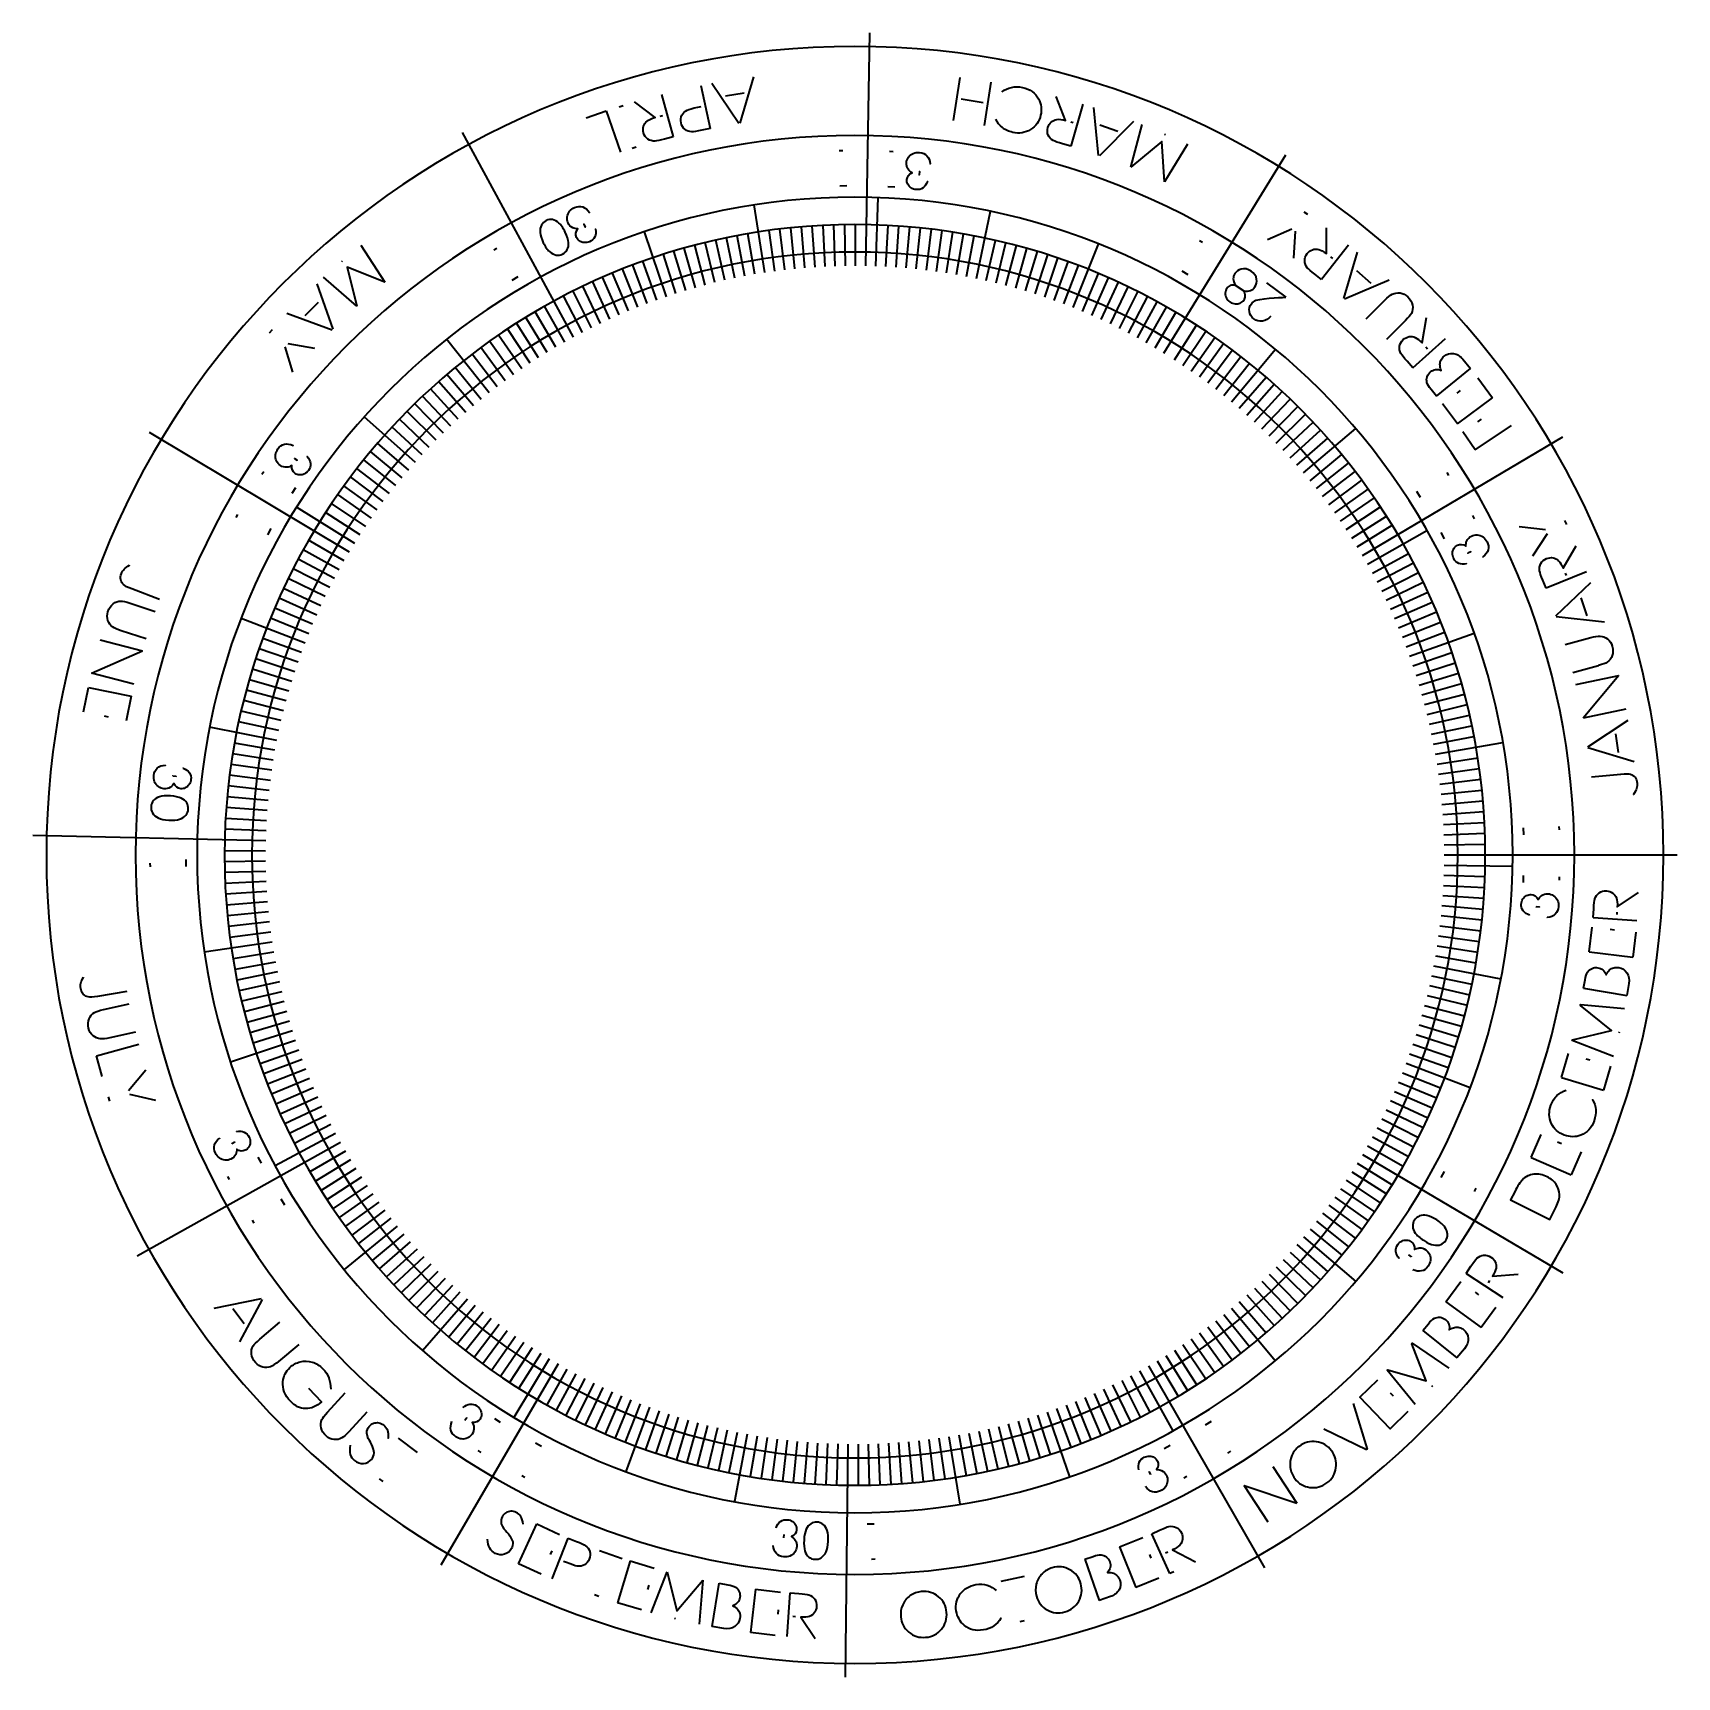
# Model space of a CAD drawing. Header units: inches. Extents: x 1 to 7, y 1 to 7.
import ezdxf

# ---------------------------------------------------------------- set-up
doc = ezdxf.new("R2010")
doc.units = ezdxf.units.IN
doc.header["$MEASUREMENT"] = 0
doc.layers.add('Layer 1', color=7, linetype='Continuous', lineweight=0)

# ---------------------------------------------------------------- blocks, each defined once
blk = doc.blocks.new('Block_1')
at = {"layer": 'Layer 1', "color": 1, "lineweight": 35, "true_color": 0xff0000}
for points in [[(6.4402, 4.0739), (6.4402, 4.0739), (6.4392, 4.0994), (6.4392, 4.0994)], [(6.5688, 4.1042), (6.5688, 4.1042), (6.5693, 4.0913), (6.5693, 4.0913)]]:
    blk.add_open_spline(points, degree=3, dxfattribs=at)
blk = doc.blocks.new('Block_0')
at = {"layer": 'Layer 1'}
blk.add_blockref('Block_1', (0, 0), dxfattribs=at)
blk = doc.blocks.new('Block_3')
at = {"layer": 'Layer 1', "color": 1, "lineweight": 35, "true_color": 0xff0000}
for points in [[(6.2532, 5.238), (6.2532, 5.238), (6.2594, 5.2267), (6.2594, 5.2267)], [(6.1515, 5.1536), (6.1515, 5.1536), (6.1394, 5.176), (6.1394, 5.176)]]:
    blk.add_open_spline(points, degree=3, dxfattribs=at)
blk = doc.blocks.new('Block_2')
at = {"layer": 'Layer 1'}
blk.add_blockref('Block_3', (0, 0), dxfattribs=at)
blk = doc.blocks.new('Block_5')
at = {"layer": 'Layer 1', "color": 1, "lineweight": 35, "true_color": 0xff0000}
for points, knots in [([(6.2315, 5.0626), (6.2315, 5.0626), (6.2315, 5.0626), (6.2315, 5.0626), (6.2209, 5.06), (6.2115, 5.0605), (6.2033, 5.064), (6.2033, 5.064), (6.2033, 5.064), (6.2033, 5.064), (6.2033, 5.064), (6.2033, 5.064), (6.2033, 5.064), (6.1951, 5.0676), (6.1889, 5.0735), (6.1848, 5.0818), (6.1848, 5.0818), (6.1848, 5.0818), (6.1848, 5.0818), (6.1848, 5.0818), (6.1848, 5.0818), (6.1848, 5.0818), (6.1818, 5.0879), (6.1804, 5.0942), (6.1806, 5.1008), (6.1806, 5.1008), (6.1806, 5.1008), (6.1806, 5.1008), (6.1806, 5.1008), (6.1806, 5.1008), (6.1806, 5.1008), (6.1807, 5.1074), (6.1824, 5.1133), (6.1857, 5.1185), (6.1857, 5.1185), (6.1857, 5.1185), (6.1857, 5.1185), (6.1857, 5.1185), (6.1857, 5.1185), (6.1857, 5.1185), (6.189, 5.1237), (6.1931, 5.1276), (6.1983, 5.1301), (6.1983, 5.1301), (6.1983, 5.1301), (6.1983, 5.1301), (6.1983, 5.1301), (6.1983, 5.1301), (6.1983, 5.1301), (6.2083, 5.1351), (6.2186, 5.134), (6.2294, 5.127), (6.2294, 5.127), (6.2294, 5.127), (6.2294, 5.127), (6.2294, 5.127), (6.2294, 5.127), (6.2294, 5.127), (6.2289, 5.1337), (6.23, 5.1399), (6.2326, 5.1457), (6.2326, 5.1457), (6.2326, 5.1457), (6.2326, 5.1457), (6.2326, 5.1457), (6.2326, 5.1457), (6.2326, 5.1457), (6.2362, 5.1538), (6.2419, 5.1597), (6.2495, 5.1635), (6.2495, 5.1635), (6.2495, 5.1635), (6.2495, 5.1635), (6.2495, 5.1635), (6.2495, 5.1635), (6.2495, 5.1635), (6.2561, 5.1668), (6.2632, 5.1682), (6.2709, 5.1676), (6.2709, 5.1676), (6.2709, 5.1676), (6.2709, 5.1676), (6.2709, 5.1676), (6.2709, 5.1676), (6.2709, 5.1676), (6.2786, 5.1671), (6.2856, 5.1647), (6.2918, 5.1603), (6.2918, 5.1603), (6.2918, 5.1603), (6.2918, 5.1603), (6.2918, 5.1603), (6.2918, 5.1603), (6.2918, 5.1603), (6.2981, 5.1559), (6.303, 5.15), (6.3067, 5.1426), (6.3067, 5.1426), (6.3067, 5.1426), (6.3067, 5.1426), (6.3067, 5.1426), (6.3067, 5.1426), (6.3067, 5.1426), (6.3117, 5.1326), (6.3129, 5.1228), (6.3105, 5.1133), (6.3105, 5.1133), (6.3105, 5.1133), (6.3105, 5.1133), (6.3105, 5.1133), (6.3105, 5.1133), (6.3105, 5.1133), (6.308, 5.1037), (6.3017, 5.0951), (6.2916, 5.0876), (6.2916, 5.0876), (6.2916, 5.0876), (6.2916, 5.0876)], [0, 0, 0, 0, 1, 1, 1, 2, 2, 2, 3, 3, 3, 4, 4, 4, 5, 5, 5, 6, 6, 6, 7, 7, 7, 8, 8, 8, 9, 9, 9, 10, 10, 10, 11, 11, 11, 12, 12, 12, 13, 13, 13, 14, 14, 14, 15, 15, 15, 16, 16, 16, 17, 17, 17, 18, 18, 18, 19, 19, 19, 20, 20, 20, 21, 21, 21, 22, 22, 22, 23, 23, 23, 24, 24, 24, 25, 25, 25, 26, 26, 26, 27, 27, 27, 28, 28, 28, 29, 29, 29, 30, 30, 30, 31, 31, 31, 32, 32, 32, 33, 33, 33, 34, 34, 34, 35, 35, 35, 36, 36, 36, 37, 37, 37, 38, 38, 38, 39, 39, 39, 39]), ([(6.2477, 5.1059), (6.2477, 5.1059), (6.2477, 5.1059), (6.2477, 5.1059), (6.2477, 5.1059), (6.237, 5.1006), (6.237, 5.1006), (6.237, 5.1006), (6.237, 5.1006), (6.237, 5.1006)], [0, 0, 0, 0, 1, 1, 1, 2, 2, 2, 3, 3, 3, 3])]:
    blk.add_open_spline(points, degree=3, knots=knots, dxfattribs=at)
blk = doc.blocks.new('Block_4')
at = {"layer": 'Layer 1'}
blk.add_blockref('Block_5', (0, 0), dxfattribs=at)
blk = doc.blocks.new('Block_7')
at = {"layer": 'Layer 1', "color": 1, "lineweight": 35, "true_color": 0xff0000}
for points in [[(6.1592, 5.3956), (6.1592, 5.3956), (6.1661, 5.3848), (6.1661, 5.3848)], [(6.0638, 5.3042), (6.0638, 5.3042), (6.05, 5.3256), (6.05, 5.3256)]]:
    blk.add_open_spline(points, degree=3, dxfattribs=at)
blk = doc.blocks.new('Block_6')
at = {"layer": 'Layer 1'}
blk.add_blockref('Block_7', (0, 0), dxfattribs=at)
blk = doc.blocks.new('Block_8')
at = {"layer": 'Layer 1', "color": 1, "lineweight": 35, "true_color": 0xff0000}
blk.add_open_spline([(5.3877, 6.0793), (5.3877, 6.0793), (5.3877, 6.0793), (5.3877, 6.0793), (5.3829, 6.0878), (5.3805, 6.0954), (5.3805, 6.1022), (5.3805, 6.1022), (5.3805, 6.1022), (5.3805, 6.1022), (5.3805, 6.1022), (5.3805, 6.1022), (5.3805, 6.1022), (5.3805, 6.1089), (5.3825, 6.1153), (5.3865, 6.1211), (5.3865, 6.1211), (5.3865, 6.1211), (5.3865, 6.1211), (5.3865, 6.1211), (5.3865, 6.1211), (5.3865, 6.1211), (5.3921, 6.1294), (5.3998, 6.1349), (5.4095, 6.1375), (5.4095, 6.1375), (5.4095, 6.1375), (5.4095, 6.1375), (5.4095, 6.1375), (5.4095, 6.1375), (5.4095, 6.1375), (5.4213, 6.1408), (5.4334, 6.1382), (5.4457, 6.1299), (5.4457, 6.1299), (5.4457, 6.1299), (5.4457, 6.1299), (5.4457, 6.1299), (5.4457, 6.1299), (5.4457, 6.1299), (5.4576, 6.1218), (5.4643, 6.1123), (5.4658, 6.1014), (5.4658, 6.1014), (5.4658, 6.1014), (5.4658, 6.1014), (5.4658, 6.1014), (5.4658, 6.1014), (5.4658, 6.1014), (5.4673, 6.0904), (5.4653, 6.0809), (5.4598, 6.0727), (5.4598, 6.0727), (5.4598, 6.0727), (5.4598, 6.0727), (5.4598, 6.0727), (5.4598, 6.0727), (5.4598, 6.0727), (5.4557, 6.0667), (5.4505, 6.0624), (5.444, 6.0598), (5.444, 6.0598), (5.444, 6.0598), (5.444, 6.0598), (5.444, 6.0598), (5.444, 6.0598), (5.444, 6.0598), (5.4375, 6.0572), (5.4293, 6.0566), (5.4193, 6.0579), (5.4193, 6.0579), (5.4193, 6.0579), (5.4193, 6.0579), (5.4193, 6.0579), (5.4193, 6.0579), (5.4193, 6.0579), (5.4227, 6.0516), (5.4243, 6.0456), (5.4242, 6.0397), (5.4242, 6.0397), (5.4242, 6.0397), (5.4242, 6.0397), (5.4242, 6.0397), (5.4242, 6.0397), (5.4242, 6.0397), (5.4241, 6.0339), (5.4225, 6.0287), (5.4193, 6.0241), (5.4193, 6.0241), (5.4193, 6.0241), (5.4193, 6.0241), (5.4193, 6.0241), (5.4193, 6.0241), (5.4193, 6.0241), (5.4162, 6.0194), (5.4117, 6.0158), (5.4058, 6.0132), (5.4058, 6.0132), (5.4058, 6.0132), (5.4058, 6.0132), (5.4058, 6.0132), (5.4058, 6.0132), (5.4058, 6.0132), (5.4, 6.0107), (5.3938, 6.0098), (5.3871, 6.0106), (5.3871, 6.0106), (5.3871, 6.0106), (5.3871, 6.0106), (5.3871, 6.0106), (5.3871, 6.0106), (5.3871, 6.0106), (5.3804, 6.0114), (5.3742, 6.0138), (5.3685, 6.0177), (5.3685, 6.0177), (5.3685, 6.0177), (5.3685, 6.0177), (5.3685, 6.0177), (5.3685, 6.0177), (5.3685, 6.0177), (5.3629, 6.0214), (5.3586, 6.0263), (5.3556, 6.0321), (5.3556, 6.0321), (5.3556, 6.0321), (5.3556, 6.0321), (5.3556, 6.0321), (5.3556, 6.0321), (5.3556, 6.0321), (5.3526, 6.0379), (5.3512, 6.0439), (5.3515, 6.0502), (5.3515, 6.0502), (5.3515, 6.0502), (5.3515, 6.0502), (5.3515, 6.0502), (5.3515, 6.0502), (5.3515, 6.0502), (5.3518, 6.0564), (5.3536, 6.062), (5.3569, 6.0669), (5.3569, 6.0669), (5.3569, 6.0669), (5.3569, 6.0669), (5.3569, 6.0669), (5.3569, 6.0669), (5.3569, 6.0669), (5.3602, 6.0717), (5.3644, 6.0752), (5.3696, 6.0772), (5.3696, 6.0772), (5.3696, 6.0772), (5.3696, 6.0772), (5.3696, 6.0772), (5.3696, 6.0772), (5.3696, 6.0772), (5.3747, 6.0793), (5.3808, 6.08), (5.3877, 6.0793)], degree=3, knots=[0, 0, 0, 0, 1, 1, 1, 2, 2, 2, 3, 3, 3, 4, 4, 4, 5, 5, 5, 6, 6, 6, 7, 7, 7, 8, 8, 8, 9, 9, 9, 10, 10, 10, 11, 11, 11, 12, 12, 12, 13, 13, 13, 14, 14, 14, 15, 15, 15, 16, 16, 16, 17, 17, 17, 18, 18, 18, 19, 19, 19, 20, 20, 20, 21, 21, 21, 22, 22, 22, 23, 23, 23, 24, 24, 24, 25, 25, 25, 26, 26, 26, 27, 27, 27, 28, 28, 28, 29, 29, 29, 30, 30, 30, 31, 31, 31, 32, 32, 32, 33, 33, 33, 34, 34, 34, 35, 35, 35, 36, 36, 36, 37, 37, 37, 38, 38, 38, 39, 39, 39, 40, 40, 40, 41, 41, 41, 42, 42, 42, 43, 43, 43, 44, 44, 44, 45, 45, 45, 46, 46, 46, 47, 47, 47, 48, 48, 48, 49, 49, 49, 50, 50, 50, 51, 51, 51, 52, 52, 52, 53, 53, 53, 53], dxfattribs=at)
blk = doc.blocks.new('Block_10')
at = {"layer": 'Layer 1', "color": 1, "lineweight": 35, "true_color": 0xff0000}
for points in [[(5.4953, 6.0329)], [(5.5004, 6.0214)]]:
    blk.add_lwpolyline(points, dxfattribs=at)
blk.add_open_spline([(5.5015, 6.0874), (5.5015, 6.0874), (5.5721, 6.0347), (5.5721, 6.0347)], degree=3, dxfattribs=at)
blk = doc.blocks.new('Block_9')
at = {"layer": 'Layer 1'}
blk.add_blockref('Block_10', (0, 0), dxfattribs=at)
blk = doc.blocks.new('Block_12')
at = {"layer": 'Layer 1', "color": 1, "lineweight": 35, "true_color": 0xff0000}
for points in [[(5.2576, 6.2424), (5.2576, 6.2424), (5.2688, 6.236), (5.2688, 6.236)], [(5.2159, 6.1169), (5.2159, 6.1169), (5.1938, 6.1295), (5.1938, 6.1295)]]:
    blk.add_open_spline(points, degree=3, dxfattribs=at)
blk = doc.blocks.new('Block_11')
at = {"layer": 'Layer 1'}
blk.add_blockref('Block_12', (0, 0), dxfattribs=at)
blk = doc.blocks.new('Block_14')
at = {"layer": 'Layer 1', "color": 1, "lineweight": 35, "true_color": 0xff0000}
for points in [[(4.1266, 6.5678), (4.1266, 6.5678), (4.1394, 6.5671), (4.1394, 6.5671)], [(4.1452, 6.437), (4.1452, 6.437), (4.1197, 6.4383), (4.1197, 6.4383)]]:
    blk.add_open_spline(points, degree=3, dxfattribs=at)
blk = doc.blocks.new('Block_13')
at = {"layer": 'Layer 1'}
blk.add_blockref('Block_14', (0, 0), dxfattribs=at)
blk = doc.blocks.new('Block_16')
at = {"layer": 'Layer 1', "color": 1, "lineweight": 35, "true_color": 0xff0000}
for points, knots in [([(4.2646, 6.4574), (4.2646, 6.4574), (4.2646, 6.4574), (4.2646, 6.4574), (4.2612, 6.447), (4.2559, 6.4392), (4.2486, 6.4341), (4.2486, 6.4341), (4.2486, 6.4341), (4.2486, 6.4341), (4.2486, 6.4341), (4.2486, 6.4341), (4.2486, 6.4341), (4.2412, 6.429), (4.233, 6.4268), (4.2237, 6.4277), (4.2237, 6.4277), (4.2237, 6.4277), (4.2237, 6.4277), (4.2237, 6.4277), (4.2237, 6.4277), (4.2237, 6.4277), (4.217, 6.4283), (4.2109, 6.4304), (4.2053, 6.434), (4.2053, 6.434), (4.2053, 6.434), (4.2053, 6.434), (4.2053, 6.434), (4.2053, 6.434), (4.2053, 6.434), (4.1998, 6.4376), (4.1956, 6.4422), (4.1929, 6.4477), (4.1929, 6.4477), (4.1929, 6.4477), (4.1929, 6.4477), (4.1929, 6.4477), (4.1929, 6.4477), (4.1929, 6.4477), (4.1902, 6.4532), (4.1891, 6.4588), (4.1896, 6.4645), (4.1896, 6.4645), (4.1896, 6.4645), (4.1896, 6.4645), (4.1896, 6.4645), (4.1896, 6.4645), (4.1896, 6.4645), (4.1907, 6.4756), (4.197, 6.4839), (4.2087, 6.4894), (4.2087, 6.4894), (4.2087, 6.4894), (4.2087, 6.4894), (4.2087, 6.4894), (4.2087, 6.4894), (4.2087, 6.4894), (4.2027, 6.4924), (4.1979, 6.4966), (4.1944, 6.5018), (4.1944, 6.5018), (4.1944, 6.5018), (4.1944, 6.5018), (4.1944, 6.5018), (4.1944, 6.5018), (4.1944, 6.5018), (4.1894, 6.5092), (4.1873, 6.5171), (4.1881, 6.5256), (4.1881, 6.5256), (4.1881, 6.5256), (4.1881, 6.5256), (4.1881, 6.5256), (4.1881, 6.5256), (4.1881, 6.5256), (4.1887, 6.5329), (4.1913, 6.5397), (4.1958, 6.546), (4.1958, 6.546), (4.1958, 6.546), (4.1958, 6.546), (4.1958, 6.546), (4.1958, 6.546), (4.1958, 6.546), (4.2003, 6.5523), (4.206, 6.5569), (4.213, 6.56), (4.213, 6.56), (4.213, 6.56), (4.213, 6.56), (4.213, 6.56), (4.213, 6.56), (4.213, 6.56), (4.22, 6.563), (4.2276, 6.5641), (4.2359, 6.5634), (4.2359, 6.5634), (4.2359, 6.5634), (4.2359, 6.5634), (4.2359, 6.5634), (4.2359, 6.5634), (4.2359, 6.5634), (4.247, 6.5623), (4.256, 6.5583), (4.2628, 6.5512), (4.2628, 6.5512), (4.2628, 6.5512), (4.2628, 6.5512), (4.2628, 6.5512), (4.2628, 6.5512), (4.2628, 6.5512), (4.2697, 6.5441), (4.2737, 6.5343), (4.2748, 6.5216), (4.2748, 6.5216), (4.2748, 6.5216), (4.2748, 6.5216)], [0, 0, 0, 0, 1, 1, 1, 2, 2, 2, 3, 3, 3, 4, 4, 4, 5, 5, 5, 6, 6, 6, 7, 7, 7, 8, 8, 8, 9, 9, 9, 10, 10, 10, 11, 11, 11, 12, 12, 12, 13, 13, 13, 14, 14, 14, 15, 15, 15, 16, 16, 16, 17, 17, 17, 18, 18, 18, 19, 19, 19, 20, 20, 20, 21, 21, 21, 22, 22, 22, 23, 23, 23, 24, 24, 24, 25, 25, 25, 26, 26, 26, 27, 27, 27, 28, 28, 28, 29, 29, 29, 30, 30, 30, 31, 31, 31, 32, 32, 32, 33, 33, 33, 34, 34, 34, 35, 35, 35, 36, 36, 36, 37, 37, 37, 38, 38, 38, 39, 39, 39, 39]), ([(4.2362, 6.4938), (4.2362, 6.4938), (4.2362, 6.4938), (4.2362, 6.4938), (4.2362, 6.4938), (4.2351, 6.482), (4.2351, 6.482), (4.2351, 6.482), (4.2351, 6.482), (4.2351, 6.482)], [0, 0, 0, 0, 1, 1, 1, 2, 2, 2, 3, 3, 3, 3])]:
    blk.add_open_spline(points, degree=3, knots=knots, dxfattribs=at)
blk = doc.blocks.new('Block_15')
at = {"layer": 'Layer 1'}
blk.add_blockref('Block_16', (0, 0), dxfattribs=at)
blk = doc.blocks.new('Block_18')
at = {"layer": 'Layer 1', "color": 1, "lineweight": 35, "true_color": 0xff0000}
for points in [[(3.943, 6.5703), (3.943, 6.5703), (3.9559, 6.5706), (3.9559, 6.5706)], [(3.9709, 6.4411), (3.9709, 6.4411), (3.9455, 6.4406), (3.9455, 6.4406)]]:
    blk.add_open_spline(points, degree=3, dxfattribs=at)
blk = doc.blocks.new('Block_17')
at = {"layer": 'Layer 1'}
blk.add_blockref('Block_18', (0, 0), dxfattribs=at)
blk = doc.blocks.new('Block_19')
at = {"layer": 'Layer 1', "color": 1, "lineweight": 35, "true_color": 0xff0000}
blk.add_open_spline([(2.9427, 6.2726), (2.9427, 6.2726), (2.9427, 6.2726), (2.9427, 6.2726), (2.9502, 6.2573), (2.9544, 6.2446), (2.9552, 6.2345), (2.9552, 6.2345), (2.9552, 6.2345), (2.9552, 6.2345), (2.9552, 6.2345), (2.9552, 6.2345), (2.9552, 6.2345), (2.9559, 6.2245), (2.9544, 6.2159), (2.9505, 6.2086), (2.9505, 6.2086), (2.9505, 6.2086), (2.9505, 6.2086), (2.9505, 6.2086), (2.9505, 6.2086), (2.9505, 6.2086), (2.9466, 6.2014), (2.9409, 6.1959), (2.9334, 6.1923), (2.9334, 6.1923), (2.9334, 6.1923), (2.9334, 6.1923), (2.9334, 6.1923), (2.9334, 6.1923), (2.9334, 6.1923), (2.9259, 6.1886), (2.918, 6.1875), (2.9097, 6.1888), (2.9097, 6.1888), (2.9097, 6.1888), (2.9097, 6.1888), (2.9097, 6.1888), (2.9097, 6.1888), (2.9097, 6.1888), (2.9015, 6.1902), (2.8934, 6.1944), (2.8856, 6.2014), (2.8856, 6.2014), (2.8856, 6.2014), (2.8856, 6.2014), (2.8856, 6.2014), (2.8856, 6.2014), (2.8856, 6.2014), (2.8778, 6.2084), (2.8703, 6.2192), (2.8632, 6.2339), (2.8632, 6.2339), (2.8632, 6.2339), (2.8632, 6.2339), (2.8632, 6.2339), (2.8632, 6.2339), (2.8632, 6.2339), (2.856, 6.2485), (2.8521, 6.261), (2.8514, 6.2714), (2.8514, 6.2714), (2.8514, 6.2714), (2.8514, 6.2714), (2.8514, 6.2714), (2.8514, 6.2714), (2.8514, 6.2714), (2.8507, 6.2818), (2.8524, 6.2907), (2.8564, 6.2981), (2.8564, 6.2981), (2.8564, 6.2981), (2.8564, 6.2981), (2.8564, 6.2981), (2.8564, 6.2981), (2.8564, 6.2981), (2.8604, 6.3055), (2.8662, 6.3111), (2.8738, 6.3148), (2.8738, 6.3148), (2.8738, 6.3148), (2.8738, 6.3148), (2.8738, 6.3148), (2.8738, 6.3148), (2.8738, 6.3148), (2.8812, 6.3184), (2.889, 6.3195), (2.897, 6.3181), (2.897, 6.3181), (2.897, 6.3181), (2.897, 6.3181), (2.897, 6.3181), (2.897, 6.3181), (2.897, 6.3181), (2.9051, 6.3168), (2.9129, 6.3127), (2.9204, 6.3058), (2.9204, 6.3058), (2.9204, 6.3058), (2.9204, 6.3058), (2.9204, 6.3058), (2.9204, 6.3058), (2.9204, 6.3058), (2.9278, 6.299), (2.9353, 6.2879), (2.9427, 6.2726)], degree=3, knots=[0, 0, 0, 0, 1, 1, 1, 2, 2, 2, 3, 3, 3, 4, 4, 4, 5, 5, 5, 6, 6, 6, 7, 7, 7, 8, 8, 8, 9, 9, 9, 10, 10, 10, 11, 11, 11, 12, 12, 12, 13, 13, 13, 14, 14, 14, 15, 15, 15, 16, 16, 16, 17, 17, 17, 18, 18, 18, 19, 19, 19, 20, 20, 20, 21, 21, 21, 22, 22, 22, 23, 23, 23, 24, 24, 24, 25, 25, 25, 26, 26, 26, 27, 27, 27, 28, 28, 28, 29, 29, 29, 30, 30, 30, 31, 31, 31, 32, 32, 32, 33, 33, 33, 34, 34, 34, 35, 35, 35, 35], dxfattribs=at)
blk = doc.blocks.new('Block_21')
at = {"layer": 'Layer 1', "color": 1, "lineweight": 35, "true_color": 0xff0000}
for points, knots in [([(3.0535, 6.2832), (3.0535, 6.2832), (3.0535, 6.2832), (3.0535, 6.2832), (3.0555, 6.2724), (3.0546, 6.263), (3.0506, 6.255), (3.0506, 6.255), (3.0506, 6.255), (3.0506, 6.255), (3.0506, 6.255), (3.0506, 6.255), (3.0506, 6.255), (3.0466, 6.2471), (3.0404, 6.2412), (3.0319, 6.2375), (3.0319, 6.2375), (3.0319, 6.2375), (3.0319, 6.2375), (3.0319, 6.2375), (3.0319, 6.2375), (3.0319, 6.2375), (3.0257, 6.2348), (3.0193, 6.2337), (3.0127, 6.2342), (3.0127, 6.2342), (3.0127, 6.2342), (3.0127, 6.2342), (3.0127, 6.2342), (3.0127, 6.2342), (3.0127, 6.2342), (3.0061, 6.2347), (3.0003, 6.2368), (2.9953, 6.2403), (2.9953, 6.2403), (2.9953, 6.2403), (2.9953, 6.2403), (2.9953, 6.2403), (2.9953, 6.2403), (2.9953, 6.2403), (2.9902, 6.2438), (2.9866, 6.2482), (2.9843, 6.2534), (2.9843, 6.2534), (2.9843, 6.2534), (2.9843, 6.2534), (2.9843, 6.2534), (2.9843, 6.2534), (2.9843, 6.2534), (2.9799, 6.2637), (2.9815, 6.274), (2.9891, 6.2844), (2.9891, 6.2844), (2.9891, 6.2844), (2.9891, 6.2844), (2.9891, 6.2844), (2.9891, 6.2844), (2.9891, 6.2844), (2.9824, 6.2842), (2.9762, 6.2856), (2.9706, 6.2885), (2.9706, 6.2885), (2.9706, 6.2885), (2.9706, 6.2885), (2.9706, 6.2885), (2.9706, 6.2885), (2.9706, 6.2885), (2.9627, 6.2926), (2.957, 6.2985), (2.9536, 6.3063), (2.9536, 6.3063), (2.9536, 6.3063), (2.9536, 6.3063), (2.9536, 6.3063), (2.9536, 6.3063), (2.9536, 6.3063), (2.9507, 6.3131), (2.9497, 6.3203), (2.9506, 6.3279), (2.9506, 6.3279), (2.9506, 6.3279), (2.9506, 6.3279), (2.9506, 6.3279), (2.9506, 6.3279), (2.9506, 6.3279), (2.9515, 6.3356), (2.9543, 6.3424), (2.959, 6.3484), (2.959, 6.3484), (2.959, 6.3484), (2.959, 6.3484), (2.959, 6.3484), (2.959, 6.3484), (2.959, 6.3484), (2.9637, 6.3544), (2.9699, 6.3591), (2.9775, 6.3624), (2.9775, 6.3624), (2.9775, 6.3624), (2.9775, 6.3624), (2.9775, 6.3624), (2.9775, 6.3624), (2.9775, 6.3624), (2.9877, 6.3668), (2.9975, 6.3676), (3.007, 6.3646), (3.007, 6.3646), (3.007, 6.3646), (3.007, 6.3646), (3.007, 6.3646), (3.007, 6.3646), (3.007, 6.3646), (3.0164, 6.3617), (3.0246, 6.355), (3.0317, 6.3445), (3.0317, 6.3445), (3.0317, 6.3445), (3.0317, 6.3445)], [0, 0, 0, 0, 1, 1, 1, 2, 2, 2, 3, 3, 3, 4, 4, 4, 5, 5, 5, 6, 6, 6, 7, 7, 7, 8, 8, 8, 9, 9, 9, 10, 10, 10, 11, 11, 11, 12, 12, 12, 13, 13, 13, 14, 14, 14, 15, 15, 15, 16, 16, 16, 17, 17, 17, 18, 18, 18, 19, 19, 19, 20, 20, 20, 21, 21, 21, 22, 22, 22, 23, 23, 23, 24, 24, 24, 25, 25, 25, 26, 26, 26, 27, 27, 27, 28, 28, 28, 29, 29, 29, 30, 30, 30, 31, 31, 31, 32, 32, 32, 33, 33, 33, 34, 34, 34, 35, 35, 35, 36, 36, 36, 37, 37, 37, 38, 38, 38, 39, 39, 39, 39]), ([(3.0111, 6.3015), (3.0111, 6.3015), (3.0111, 6.3015), (3.0111, 6.3015), (3.0111, 6.3015), (3.0158, 6.2906), (3.0158, 6.2906), (3.0158, 6.2906), (3.0158, 6.2906), (3.0158, 6.2906)], [0, 0, 0, 0, 1, 1, 1, 2, 2, 2, 3, 3, 3, 3])]:
    blk.add_open_spline(points, degree=3, knots=knots, dxfattribs=at)
blk = doc.blocks.new('Block_20')
at = {"layer": 'Layer 1'}
blk.add_blockref('Block_21', (0, 0), dxfattribs=at)
blk = doc.blocks.new('Block_23')
at = {"layer": 'Layer 1', "color": 1, "lineweight": 35, "true_color": 0xff0000}
for points in [[(2.6821, 6.2074), (2.6821, 6.2074), (2.6931, 6.214), (2.6931, 6.214)], [(2.7701, 6.1088), (2.7701, 6.1088), (2.7482, 6.0959), (2.7482, 6.0959)]]:
    blk.add_open_spline(points, degree=3, dxfattribs=at)
blk = doc.blocks.new('Block_22')
at = {"layer": 'Layer 1'}
blk.add_blockref('Block_23', (0, 0), dxfattribs=at)
blk = doc.blocks.new('Block_25')
at = {"layer": 'Layer 1', "color": 1, "lineweight": 35, "true_color": 0xff0000}
for points in [[(1.8365, 5.3888), (1.8365, 5.3888), (1.8435, 5.3996), (1.8435, 5.3996)], [(1.9592, 5.3398), (1.9592, 5.3398), (1.9454, 5.3184), (1.9454, 5.3184)]]:
    blk.add_open_spline(points, degree=3, dxfattribs=at)
blk = doc.blocks.new('Block_24')
at = {"layer": 'Layer 1'}
blk.add_blockref('Block_25', (0, 0), dxfattribs=at)
blk = doc.blocks.new('Block_27')
at = {"layer": 'Layer 1', "color": 1, "lineweight": 35, "true_color": 0xff0000}
for points, knots in [([(2.001, 5.4535), (2.001, 5.4535), (2.001, 5.4535), (2.001, 5.4535), (2.0083, 5.4454), (2.0124, 5.4369), (2.0132, 5.428), (2.0132, 5.428), (2.0132, 5.428), (2.0132, 5.428), (2.0132, 5.428), (2.0132, 5.428), (2.0132, 5.428), (2.014, 5.4191), (2.0117, 5.4109), (2.0064, 5.4033), (2.0064, 5.4033), (2.0064, 5.4033), (2.0064, 5.4033), (2.0064, 5.4033), (2.0064, 5.4033), (2.0064, 5.4033), (2.0025, 5.3977), (1.9976, 5.3935), (1.9917, 5.3905), (1.9917, 5.3905), (1.9917, 5.3905), (1.9917, 5.3905), (1.9917, 5.3905), (1.9917, 5.3905), (1.9917, 5.3905), (1.9858, 5.3874), (1.9798, 5.3861), (1.9737, 5.3865), (1.9737, 5.3865), (1.9737, 5.3865), (1.9737, 5.3865), (1.9737, 5.3865), (1.9737, 5.3865), (1.9737, 5.3865), (1.9676, 5.3869), (1.9622, 5.3887), (1.9575, 5.392), (1.9575, 5.392), (1.9575, 5.392), (1.9575, 5.392), (1.9575, 5.392), (1.9575, 5.392), (1.9575, 5.392), (1.9484, 5.3984), (1.9443, 5.4081), (1.9454, 5.4209), (1.9454, 5.4209), (1.9454, 5.4209), (1.9454, 5.4209), (1.9454, 5.4209), (1.9454, 5.4209), (1.9454, 5.4209), (1.9397, 5.4173), (1.9338, 5.4152), (1.9275, 5.4148), (1.9275, 5.4148), (1.9275, 5.4148), (1.9275, 5.4148), (1.9275, 5.4148), (1.9275, 5.4148), (1.9275, 5.4148), (1.9186, 5.4141), (1.9107, 5.4162), (1.9037, 5.4211), (1.9037, 5.4211), (1.9037, 5.4211), (1.9037, 5.4211), (1.9037, 5.4211), (1.9037, 5.4211), (1.9037, 5.4211), (1.8977, 5.4253), (1.8931, 5.431), (1.8899, 5.438), (1.8899, 5.438), (1.8899, 5.438), (1.8899, 5.438), (1.8899, 5.438), (1.8899, 5.438), (1.8899, 5.438), (1.8866, 5.445), (1.8855, 5.4523), (1.8863, 5.4599), (1.8863, 5.4599), (1.8863, 5.4599), (1.8863, 5.4599), (1.8863, 5.4599), (1.8863, 5.4599), (1.8863, 5.4599), (1.8872, 5.4674), (1.89, 5.4746), (1.8948, 5.4814), (1.8948, 5.4814), (1.8948, 5.4814), (1.8948, 5.4814), (1.8948, 5.4814), (1.8948, 5.4814), (1.8948, 5.4814), (1.9012, 5.4905), (1.9092, 5.4963), (1.9188, 5.4987), (1.9188, 5.4987), (1.9188, 5.4987), (1.9188, 5.4987), (1.9188, 5.4987), (1.9188, 5.4987), (1.9188, 5.4987), (1.9283, 5.5011), (1.9388, 5.4997), (1.9504, 5.4944), (1.9504, 5.4944), (1.9504, 5.4944), (1.9504, 5.4944)], [0, 0, 0, 0, 1, 1, 1, 2, 2, 2, 3, 3, 3, 4, 4, 4, 5, 5, 5, 6, 6, 6, 7, 7, 7, 8, 8, 8, 9, 9, 9, 10, 10, 10, 11, 11, 11, 12, 12, 12, 13, 13, 13, 14, 14, 14, 15, 15, 15, 16, 16, 16, 17, 17, 17, 18, 18, 18, 19, 19, 19, 20, 20, 20, 21, 21, 21, 22, 22, 22, 23, 23, 23, 24, 24, 24, 25, 25, 25, 26, 26, 26, 27, 27, 27, 28, 28, 28, 29, 29, 29, 30, 30, 30, 31, 31, 31, 32, 32, 32, 33, 33, 33, 34, 34, 34, 35, 35, 35, 36, 36, 36, 37, 37, 37, 38, 38, 38, 39, 39, 39, 39]), ([(1.9552, 5.447), (1.9552, 5.447), (1.9552, 5.447), (1.9552, 5.447), (1.9552, 5.447), (1.9649, 5.4401), (1.9649, 5.4401), (1.9649, 5.4401), (1.9649, 5.4401), (1.9649, 5.4401)], [0, 0, 0, 0, 1, 1, 1, 2, 2, 2, 3, 3, 3, 3])]:
    blk.add_open_spline(points, degree=3, knots=knots, dxfattribs=at)
blk = doc.blocks.new('Block_26')
at = {"layer": 'Layer 1'}
blk.add_blockref('Block_27', (0, 0), dxfattribs=at)
blk = doc.blocks.new('Block_29')
at = {"layer": 'Layer 1', "color": 1, "lineweight": 35, "true_color": 0xff0000}
for points in [[(1.7429, 5.2309), (1.7429, 5.2309), (1.7491, 5.2422), (1.7491, 5.2422)], [(1.8688, 5.1908), (1.8688, 5.1908), (1.8565, 5.1684), (1.8565, 5.1684)]]:
    blk.add_open_spline(points, degree=3, dxfattribs=at)
blk = doc.blocks.new('Block_28')
at = {"layer": 'Layer 1'}
blk.add_blockref('Block_29', (0, 0), dxfattribs=at)
blk = doc.blocks.new('Block_30')
at = {"layer": 'Layer 1', "color": 1, "lineweight": 35, "true_color": 0xff0000}
blk.add_open_spline([(1.5027, 4.2153), (1.5027, 4.2153), (1.5027, 4.2153), (1.5027, 4.2153), (1.5198, 4.2141), (1.5329, 4.2114), (1.5419, 4.2071), (1.5419, 4.2071), (1.5419, 4.2071), (1.5419, 4.2071), (1.5419, 4.2071), (1.5419, 4.2071), (1.5419, 4.2071), (1.551, 4.2028), (1.5577, 4.1971), (1.5621, 4.1901), (1.5621, 4.1901), (1.5621, 4.1901), (1.5621, 4.1901), (1.5621, 4.1901), (1.5621, 4.1901), (1.5621, 4.1901), (1.5664, 4.1831), (1.5683, 4.1754), (1.5678, 4.1672), (1.5678, 4.1672), (1.5678, 4.1672), (1.5678, 4.1672), (1.5678, 4.1672), (1.5678, 4.1672), (1.5678, 4.1672), (1.5672, 4.1588), (1.5642, 4.1514), (1.5589, 4.1449), (1.5589, 4.1449), (1.5589, 4.1449), (1.5589, 4.1449), (1.5589, 4.1449), (1.5589, 4.1449), (1.5589, 4.1449), (1.5536, 4.1384), (1.546, 4.1335), (1.5361, 4.1302), (1.5361, 4.1302), (1.5361, 4.1302), (1.5361, 4.1302), (1.5361, 4.1302), (1.5361, 4.1302), (1.5361, 4.1302), (1.5261, 4.1269), (1.513, 4.1259), (1.4967, 4.127), (1.4967, 4.127), (1.4967, 4.127), (1.4967, 4.127), (1.4967, 4.127), (1.4967, 4.127), (1.4967, 4.127), (1.4805, 4.1281), (1.4677, 4.1309), (1.4583, 4.1355), (1.4583, 4.1355), (1.4583, 4.1355), (1.4583, 4.1355), (1.4583, 4.1355), (1.4583, 4.1355), (1.4583, 4.1355), (1.449, 4.14), (1.4421, 4.1459), (1.4376, 4.1531), (1.4376, 4.1531), (1.4376, 4.1531), (1.4376, 4.1531), (1.4376, 4.1531), (1.4376, 4.1531), (1.4376, 4.1531), (1.4332, 4.1603), (1.4313, 4.1681), (1.4319, 4.1765), (1.4319, 4.1765), (1.4319, 4.1765), (1.4319, 4.1765), (1.4319, 4.1765), (1.4319, 4.1765), (1.4319, 4.1765), (1.4324, 4.1847), (1.4353, 4.192), (1.4405, 4.1983), (1.4405, 4.1983), (1.4405, 4.1983), (1.4405, 4.1983), (1.4405, 4.1983), (1.4405, 4.1983), (1.4405, 4.1983), (1.4457, 4.2046), (1.4532, 4.2093), (1.4628, 4.2124), (1.4628, 4.2124), (1.4628, 4.2124), (1.4628, 4.2124), (1.4628, 4.2124), (1.4628, 4.2124), (1.4628, 4.2124), (1.4725, 4.2155), (1.4858, 4.2164), (1.5027, 4.2153)], degree=3, knots=[0, 0, 0, 0, 1, 1, 1, 2, 2, 2, 3, 3, 3, 4, 4, 4, 5, 5, 5, 6, 6, 6, 7, 7, 7, 8, 8, 8, 9, 9, 9, 10, 10, 10, 11, 11, 11, 12, 12, 12, 13, 13, 13, 14, 14, 14, 15, 15, 15, 16, 16, 16, 17, 17, 17, 18, 18, 18, 19, 19, 19, 20, 20, 20, 21, 21, 21, 22, 22, 22, 23, 23, 23, 24, 24, 24, 25, 25, 25, 26, 26, 26, 27, 27, 27, 28, 28, 28, 29, 29, 29, 30, 30, 30, 31, 31, 31, 32, 32, 32, 33, 33, 33, 34, 34, 34, 35, 35, 35, 35], dxfattribs=at)
blk = doc.blocks.new('Block_32')
at = {"layer": 'Layer 1', "color": 1, "lineweight": 35, "true_color": 0xff0000}
for points, knots in [([(1.5487, 4.3166), (1.5487, 4.3166), (1.5487, 4.3166), (1.5487, 4.3166), (1.5591, 4.313), (1.5668, 4.3075), (1.5717, 4.3), (1.5717, 4.3), (1.5717, 4.3), (1.5717, 4.3), (1.5717, 4.3), (1.5717, 4.3), (1.5717, 4.3), (1.5767, 4.2926), (1.5786, 4.2843), (1.5776, 4.2751), (1.5776, 4.2751), (1.5776, 4.2751), (1.5776, 4.2751), (1.5776, 4.2751), (1.5776, 4.2751), (1.5776, 4.2751), (1.5768, 4.2684), (1.5746, 4.2623), (1.5709, 4.2568), (1.5709, 4.2568), (1.5709, 4.2568), (1.5709, 4.2568), (1.5709, 4.2568), (1.5709, 4.2568), (1.5709, 4.2568), (1.5671, 4.2513), (1.5625, 4.2473), (1.5569, 4.2447), (1.5569, 4.2447), (1.5569, 4.2447), (1.5569, 4.2447), (1.5569, 4.2447), (1.5569, 4.2447), (1.5569, 4.2447), (1.5514, 4.2421), (1.5458, 4.2411), (1.5401, 4.2418), (1.5401, 4.2418), (1.5401, 4.2418), (1.5401, 4.2418), (1.5401, 4.2418), (1.5401, 4.2418), (1.5401, 4.2418), (1.529, 4.243), (1.5209, 4.2495), (1.5156, 4.2613), (1.5156, 4.2613), (1.5156, 4.2613), (1.5156, 4.2613), (1.5156, 4.2613), (1.5156, 4.2613), (1.5156, 4.2613), (1.5124, 4.2554), (1.5082, 4.2507), (1.5029, 4.2473), (1.5029, 4.2473), (1.5029, 4.2473), (1.5029, 4.2473), (1.5029, 4.2473), (1.5029, 4.2473), (1.5029, 4.2473), (1.4954, 4.2425), (1.4874, 4.2405), (1.479, 4.2415), (1.479, 4.2415), (1.479, 4.2415), (1.479, 4.2415), (1.479, 4.2415), (1.479, 4.2415), (1.479, 4.2415), (1.4717, 4.2423), (1.4649, 4.245), (1.4587, 4.2496), (1.4587, 4.2496), (1.4587, 4.2496), (1.4587, 4.2496), (1.4587, 4.2496), (1.4587, 4.2496), (1.4587, 4.2496), (1.4525, 4.2542), (1.448, 4.2601), (1.4451, 4.2672), (1.4451, 4.2672), (1.4451, 4.2672), (1.4451, 4.2672), (1.4451, 4.2672), (1.4451, 4.2672), (1.4451, 4.2672), (1.4422, 4.2742), (1.4413, 4.2819), (1.4422, 4.2901), (1.4422, 4.2901), (1.4422, 4.2901), (1.4422, 4.2901), (1.4422, 4.2901), (1.4422, 4.2901), (1.4422, 4.2901), (1.4435, 4.3012), (1.4477, 4.3101), (1.4549, 4.3168), (1.4549, 4.3168), (1.4549, 4.3168), (1.4549, 4.3168), (1.4549, 4.3168), (1.4549, 4.3168), (1.4549, 4.3168), (1.4622, 4.3235), (1.4721, 4.3273), (1.4847, 4.3282), (1.4847, 4.3282), (1.4847, 4.3282), (1.4847, 4.3282)], [0, 0, 0, 0, 1, 1, 1, 2, 2, 2, 3, 3, 3, 4, 4, 4, 5, 5, 5, 6, 6, 6, 7, 7, 7, 8, 8, 8, 9, 9, 9, 10, 10, 10, 11, 11, 11, 12, 12, 12, 13, 13, 13, 14, 14, 14, 15, 15, 15, 16, 16, 16, 17, 17, 17, 18, 18, 18, 19, 19, 19, 20, 20, 20, 21, 21, 21, 22, 22, 22, 23, 23, 23, 24, 24, 24, 25, 25, 25, 26, 26, 26, 27, 27, 27, 28, 28, 28, 29, 29, 29, 30, 30, 30, 31, 31, 31, 32, 32, 32, 33, 33, 33, 34, 34, 34, 35, 35, 35, 36, 36, 36, 37, 37, 37, 38, 38, 38, 39, 39, 39, 39]), ([(1.5117, 4.2889), (1.5117, 4.2889), (1.5117, 4.2889), (1.5117, 4.2889), (1.5117, 4.2889), (1.5235, 4.2876), (1.5235, 4.2876), (1.5235, 4.2876), (1.5235, 4.2876), (1.5235, 4.2876)], [0, 0, 0, 0, 1, 1, 1, 2, 2, 2, 3, 3, 3, 3])]:
    blk.add_open_spline(points, degree=3, knots=knots, dxfattribs=at)
blk = doc.blocks.new('Block_31')
at = {"layer": 'Layer 1'}
blk.add_blockref('Block_32', (0, 0), dxfattribs=at)
blk = doc.blocks.new('Block_34')
at = {"layer": 'Layer 1', "color": 1, "lineweight": 35, "true_color": 0xff0000}
for points in [[(1.4294, 3.9568), (1.4294, 3.9568), (1.4293, 3.9696), (1.4293, 3.9696)], [(1.5588, 3.984), (1.5588, 3.984), (1.5591, 3.9585), (1.5591, 3.9585)]]:
    blk.add_open_spline(points, degree=3, dxfattribs=at)
blk = doc.blocks.new('Block_33')
at = {"layer": 'Layer 1'}
blk.add_blockref('Block_34', (0, 0), dxfattribs=at)
blk = doc.blocks.new('Block_36')
at = {"layer": 'Layer 1', "color": 1, "lineweight": 35, "true_color": 0xff0000}
for points in [[(1.8217, 2.8978), (1.8217, 2.8978), (1.8334, 2.8751), (1.8334, 2.8751)], [(1.718, 2.8158), (1.718, 2.8158), (1.7121, 2.8272), (1.7121, 2.8272)]]:
    blk.add_open_spline(points, degree=3, dxfattribs=at)
blk = doc.blocks.new('Block_35')
at = {"layer": 'Layer 1'}
blk.add_blockref('Block_36', (0, 0), dxfattribs=at)
blk = doc.blocks.new('Block_38')
at = {"layer": 'Layer 1', "color": 1, "lineweight": 35, "true_color": 0xff0000}
for points, knots in [([(1.7439, 2.9906), (1.7439, 2.9906), (1.7439, 2.9906), (1.7439, 2.9906), (1.7546, 2.993), (1.764, 2.9923), (1.7721, 2.9885), (1.7721, 2.9885), (1.7721, 2.9885), (1.7721, 2.9885), (1.7721, 2.9885), (1.7721, 2.9885), (1.7721, 2.9885), (1.7802, 2.9848), (1.7862, 2.9787), (1.7902, 2.9703), (1.7902, 2.9703), (1.7902, 2.9703), (1.7902, 2.9703), (1.7902, 2.9703), (1.7902, 2.9703), (1.7902, 2.9703), (1.793, 2.9642), (1.7943, 2.9578), (1.794, 2.9512), (1.794, 2.9512), (1.794, 2.9512), (1.794, 2.9512), (1.794, 2.9512), (1.794, 2.9512), (1.794, 2.9512), (1.7936, 2.9446), (1.7918, 2.9387), (1.7884, 2.9336), (1.7884, 2.9336), (1.7884, 2.9336), (1.7884, 2.9336), (1.7884, 2.9336), (1.7884, 2.9336), (1.7884, 2.9336), (1.785, 2.9285), (1.7807, 2.9247), (1.7756, 2.9223), (1.7756, 2.9223), (1.7756, 2.9223), (1.7756, 2.9223), (1.7756, 2.9223), (1.7756, 2.9223), (1.7756, 2.9223), (1.7654, 2.9176), (1.7551, 2.9189), (1.7445, 2.9262), (1.7445, 2.9262), (1.7445, 2.9262), (1.7445, 2.9262), (1.7445, 2.9262), (1.7445, 2.9262), (1.7445, 2.9262), (1.7448, 2.9195), (1.7436, 2.9133), (1.7409, 2.9076), (1.7409, 2.9076), (1.7409, 2.9076), (1.7409, 2.9076), (1.7409, 2.9076), (1.7409, 2.9076), (1.7409, 2.9076), (1.737, 2.8996), (1.7313, 2.8938), (1.7235, 2.8902), (1.7235, 2.8902), (1.7235, 2.8902), (1.7235, 2.8902), (1.7235, 2.8902), (1.7235, 2.8902), (1.7235, 2.8902), (1.7169, 2.8871), (1.7097, 2.8859), (1.702, 2.8866), (1.702, 2.8866), (1.702, 2.8866), (1.702, 2.8866), (1.702, 2.8866), (1.702, 2.8866), (1.702, 2.8866), (1.6943, 2.8872), (1.6874, 2.8899), (1.6813, 2.8944), (1.6813, 2.8944), (1.6813, 2.8944), (1.6813, 2.8944), (1.6813, 2.8944), (1.6813, 2.8944), (1.6813, 2.8944), (1.6752, 2.8989), (1.6703, 2.9049), (1.6668, 2.9125), (1.6668, 2.9125), (1.6668, 2.9125), (1.6668, 2.9125), (1.6668, 2.9125), (1.6668, 2.9125), (1.6668, 2.9125), (1.6621, 2.9226), (1.6611, 2.9324), (1.6638, 2.9419), (1.6638, 2.9419), (1.6638, 2.9419), (1.6638, 2.9419), (1.6638, 2.9419), (1.6638, 2.9419), (1.6638, 2.9419), (1.6664, 2.9513), (1.6729, 2.9598), (1.6833, 2.9671), (1.6833, 2.9671), (1.6833, 2.9671), (1.6833, 2.9671)], [0, 0, 0, 0, 1, 1, 1, 2, 2, 2, 3, 3, 3, 4, 4, 4, 5, 5, 5, 6, 6, 6, 7, 7, 7, 8, 8, 8, 9, 9, 9, 10, 10, 10, 11, 11, 11, 12, 12, 12, 13, 13, 13, 14, 14, 14, 15, 15, 15, 16, 16, 16, 17, 17, 17, 18, 18, 18, 19, 19, 19, 20, 20, 20, 21, 21, 21, 22, 22, 22, 23, 23, 23, 24, 24, 24, 25, 25, 25, 26, 26, 26, 27, 27, 27, 28, 28, 28, 29, 29, 29, 30, 30, 30, 31, 31, 31, 32, 32, 32, 33, 33, 33, 34, 34, 34, 35, 35, 35, 36, 36, 36, 37, 37, 37, 38, 38, 38, 39, 39, 39, 39]), ([(1.7267, 2.9477), (1.7267, 2.9477), (1.7267, 2.9477), (1.7267, 2.9477), (1.7267, 2.9477), (1.7375, 2.9527), (1.7375, 2.9527), (1.7375, 2.9527), (1.7375, 2.9527), (1.7375, 2.9527)], [0, 0, 0, 0, 1, 1, 1, 2, 2, 2, 3, 3, 3, 3])]:
    blk.add_open_spline(points, degree=3, knots=knots, dxfattribs=at)
blk = doc.blocks.new('Block_37')
at = {"layer": 'Layer 1'}
blk.add_blockref('Block_38', (0, 0), dxfattribs=at)
blk = doc.blocks.new('Block_40')
at = {"layer": 'Layer 1', "color": 1, "lineweight": 35, "true_color": 0xff0000}
for points in [[(1.9059, 2.7451), (1.9059, 2.7451), (1.9191, 2.7234), (1.9191, 2.7234)], [(1.8084, 2.656), (1.8084, 2.656), (1.8017, 2.667), (1.8017, 2.667)]]:
    blk.add_open_spline(points, degree=3, dxfattribs=at)
blk = doc.blocks.new('Block_39')
at = {"layer": 'Layer 1'}
blk.add_blockref('Block_40', (0, 0), dxfattribs=at)
blk = doc.blocks.new('Block_42')
at = {"layer": 'Layer 1', "color": 1, "lineweight": 35, "true_color": 0xff0000}
for points in [[(2.6845, 1.9434), (2.6845, 1.9434), (2.7061, 1.9299), (2.7061, 1.9299)], [(2.6369, 1.8201), (2.6369, 1.8201), (2.626, 1.827), (2.626, 1.827)]]:
    blk.add_open_spline(points, degree=3, dxfattribs=at)
blk = doc.blocks.new('Block_41')
at = {"layer": 'Layer 1'}
blk.add_blockref('Block_42', (0, 0), dxfattribs=at)
blk = doc.blocks.new('Block_44')
at = {"layer": 'Layer 1', "color": 1, "lineweight": 35, "true_color": 0xff0000}
for points, knots in [([(2.5703, 1.9839), (2.5703, 1.9839), (2.5703, 1.9839), (2.5703, 1.9839), (2.5783, 1.9913), (2.5868, 1.9955), (2.5957, 1.9964), (2.5957, 1.9964), (2.5957, 1.9964), (2.5957, 1.9964), (2.5957, 1.9964), (2.5957, 1.9964), (2.5957, 1.9964), (2.6045, 1.9973), (2.6128, 1.9951), (2.6205, 1.9899), (2.6205, 1.9899), (2.6205, 1.9899), (2.6205, 1.9899), (2.6205, 1.9899), (2.6205, 1.9899), (2.6205, 1.9899), (2.6261, 1.986), (2.6304, 1.9812), (2.6335, 1.9754), (2.6335, 1.9754), (2.6335, 1.9754), (2.6335, 1.9754), (2.6335, 1.9754), (2.6335, 1.9754), (2.6335, 1.9754), (2.6365, 1.9695), (2.6379, 1.9635), (2.6376, 1.9574), (2.6376, 1.9574), (2.6376, 1.9574), (2.6376, 1.9574), (2.6376, 1.9574), (2.6376, 1.9574), (2.6376, 1.9574), (2.6373, 1.9513), (2.6355, 1.9458), (2.6323, 1.9411), (2.6323, 1.9411), (2.6323, 1.9411), (2.6323, 1.9411), (2.6323, 1.9411), (2.6323, 1.9411), (2.6323, 1.9411), (2.626, 1.9319), (2.6164, 1.9278), (2.6035, 1.9287), (2.6035, 1.9287), (2.6035, 1.9287), (2.6035, 1.9287), (2.6035, 1.9287), (2.6035, 1.9287), (2.6035, 1.9287), (2.6073, 1.9231), (2.6094, 1.9171), (2.6099, 1.9108), (2.6099, 1.9108), (2.6099, 1.9108), (2.6099, 1.9108), (2.6099, 1.9108), (2.6099, 1.9108), (2.6099, 1.9108), (2.6107, 1.902), (2.6087, 1.894), (2.6038, 1.887), (2.6038, 1.887), (2.6038, 1.887), (2.6038, 1.887), (2.6038, 1.887), (2.6038, 1.887), (2.6038, 1.887), (2.5997, 1.8809), (2.5941, 1.8763), (2.5872, 1.8729), (2.5872, 1.8729), (2.5872, 1.8729), (2.5872, 1.8729), (2.5872, 1.8729), (2.5872, 1.8729), (2.5872, 1.8729), (2.5802, 1.8696), (2.5729, 1.8684), (2.5653, 1.8692), (2.5653, 1.8692), (2.5653, 1.8692), (2.5653, 1.8692), (2.5653, 1.8692), (2.5653, 1.8692), (2.5653, 1.8692), (2.5577, 1.8699), (2.5505, 1.8727), (2.5437, 1.8774), (2.5437, 1.8774), (2.5437, 1.8774), (2.5437, 1.8774), (2.5437, 1.8774), (2.5437, 1.8774), (2.5437, 1.8774), (2.5345, 1.8837), (2.5286, 1.8916), (2.5261, 1.9011), (2.5261, 1.9011), (2.5261, 1.9011), (2.5261, 1.9011), (2.5261, 1.9011), (2.5261, 1.9011), (2.5261, 1.9011), (2.5236, 1.9107), (2.5249, 1.9212), (2.53, 1.9328), (2.53, 1.9328), (2.53, 1.9328), (2.53, 1.9328)], [0, 0, 0, 0, 1, 1, 1, 2, 2, 2, 3, 3, 3, 4, 4, 4, 5, 5, 5, 6, 6, 6, 7, 7, 7, 8, 8, 8, 9, 9, 9, 10, 10, 10, 11, 11, 11, 12, 12, 12, 13, 13, 13, 14, 14, 14, 15, 15, 15, 16, 16, 16, 17, 17, 17, 18, 18, 18, 19, 19, 19, 20, 20, 20, 21, 21, 21, 22, 22, 22, 23, 23, 23, 24, 24, 24, 25, 25, 25, 26, 26, 26, 27, 27, 27, 28, 28, 28, 29, 29, 29, 30, 30, 30, 31, 31, 31, 32, 32, 32, 33, 33, 33, 34, 34, 34, 35, 35, 35, 36, 36, 36, 37, 37, 37, 38, 38, 38, 39, 39, 39, 39]), ([(2.5774, 1.9382), (2.5774, 1.9382), (2.5774, 1.9382), (2.5774, 1.9382), (2.5774, 1.9382), (2.5841, 1.948), (2.5841, 1.948), (2.5841, 1.948), (2.5841, 1.948), (2.5841, 1.948)], [0, 0, 0, 0, 1, 1, 1, 2, 2, 2, 3, 3, 3, 3])]:
    blk.add_open_spline(points, degree=3, knots=knots, dxfattribs=at)
blk = doc.blocks.new('Block_43')
at = {"layer": 'Layer 1'}
blk.add_blockref('Block_44', (0, 0), dxfattribs=at)
blk = doc.blocks.new('Block_46')
at = {"layer": 'Layer 1', "color": 1, "lineweight": 35, "true_color": 0xff0000}
for points in [[(2.8346, 1.8548), (2.8346, 1.8548), (2.8571, 1.8428), (2.8571, 1.8428)], [(2.7959, 1.7284), (2.7959, 1.7284), (2.7846, 1.7345), (2.7846, 1.7345)]]:
    blk.add_open_spline(points, degree=3, dxfattribs=at)
blk = doc.blocks.new('Block_45')
at = {"layer": 'Layer 1'}
blk.add_blockref('Block_46', (0, 0), dxfattribs=at)
blk = doc.blocks.new('Block_47')
at = {"layer": 'Layer 1', "color": 1, "lineweight": 35, "true_color": 0xff0000}
blk.add_open_spline([(3.8144, 1.5004), (3.8144, 1.5004), (3.8144, 1.5004), (3.8144, 1.5004), (3.8153, 1.5174), (3.8179, 1.5305), (3.8221, 1.5397), (3.8221, 1.5397), (3.8221, 1.5397), (3.8221, 1.5397), (3.8221, 1.5397), (3.8221, 1.5397), (3.8221, 1.5397), (3.8263, 1.5488), (3.8319, 1.5556), (3.8388, 1.56), (3.8388, 1.56), (3.8388, 1.56), (3.8388, 1.56), (3.8388, 1.56), (3.8388, 1.56), (3.8388, 1.56), (3.8458, 1.5644), (3.8534, 1.5664), (3.8617, 1.5659), (3.8617, 1.5659), (3.8617, 1.5659), (3.8617, 1.5659), (3.8617, 1.5659), (3.8617, 1.5659), (3.8617, 1.5659), (3.8701, 1.5655), (3.8775, 1.5626), (3.8841, 1.5574), (3.8841, 1.5574), (3.8841, 1.5574), (3.8841, 1.5574), (3.8841, 1.5574), (3.8841, 1.5574), (3.8841, 1.5574), (3.8906, 1.5522), (3.8956, 1.5446), (3.899, 1.5347), (3.899, 1.5347), (3.899, 1.5347), (3.899, 1.5347), (3.899, 1.5347), (3.899, 1.5347), (3.899, 1.5347), (3.9024, 1.5248), (3.9037, 1.5117), (3.9027, 1.4954), (3.9027, 1.4954), (3.9027, 1.4954), (3.9027, 1.4954), (3.9027, 1.4954), (3.9027, 1.4954), (3.9027, 1.4954), (3.9018, 1.4791), (3.8991, 1.4663), (3.8947, 1.4569), (3.8947, 1.4569), (3.8947, 1.4569), (3.8947, 1.4569), (3.8947, 1.4569), (3.8947, 1.4569), (3.8947, 1.4569), (3.8902, 1.4475), (3.8844, 1.4405), (3.8773, 1.436), (3.8773, 1.436), (3.8773, 1.436), (3.8773, 1.436), (3.8773, 1.436), (3.8773, 1.436), (3.8773, 1.436), (3.8702, 1.4315), (3.8624, 1.4295), (3.854, 1.43), (3.854, 1.43), (3.854, 1.43), (3.854, 1.43), (3.854, 1.43), (3.854, 1.43), (3.854, 1.43), (3.8457, 1.4304), (3.8384, 1.4332), (3.832, 1.4383), (3.832, 1.4383), (3.832, 1.4383), (3.832, 1.4383), (3.832, 1.4383), (3.832, 1.4383), (3.832, 1.4383), (3.8257, 1.4435), (3.8209, 1.4509), (3.8177, 1.4605), (3.8177, 1.4605), (3.8177, 1.4605), (3.8177, 1.4605), (3.8177, 1.4605), (3.8177, 1.4605), (3.8177, 1.4605), (3.8145, 1.4701), (3.8134, 1.4834), (3.8144, 1.5004)], degree=3, knots=[0, 0, 0, 0, 1, 1, 1, 2, 2, 2, 3, 3, 3, 4, 4, 4, 5, 5, 5, 6, 6, 6, 7, 7, 7, 8, 8, 8, 9, 9, 9, 10, 10, 10, 11, 11, 11, 12, 12, 12, 13, 13, 13, 14, 14, 14, 15, 15, 15, 16, 16, 16, 17, 17, 17, 18, 18, 18, 19, 19, 19, 20, 20, 20, 21, 21, 21, 22, 22, 22, 23, 23, 23, 24, 24, 24, 25, 25, 25, 26, 26, 26, 27, 27, 27, 28, 28, 28, 29, 29, 29, 30, 30, 30, 31, 31, 31, 32, 32, 32, 33, 33, 33, 34, 34, 34, 35, 35, 35, 35], dxfattribs=at)
blk = doc.blocks.new('Block_49')
at = {"layer": 'Layer 1', "color": 1, "lineweight": 35, "true_color": 0xff0000}
for points, knots in [([(3.7125, 1.5452), (3.7125, 1.5452), (3.7125, 1.5452), (3.7125, 1.5452), (3.716, 1.5556), (3.7214, 1.5633), (3.7288, 1.5683), (3.7288, 1.5683), (3.7288, 1.5683), (3.7288, 1.5683), (3.7288, 1.5683), (3.7288, 1.5683), (3.7288, 1.5683), (3.7361, 1.5734), (3.7444, 1.5754), (3.7537, 1.5745), (3.7537, 1.5745), (3.7537, 1.5745), (3.7537, 1.5745), (3.7537, 1.5745), (3.7537, 1.5745), (3.7537, 1.5745), (3.7604, 1.5738), (3.7665, 1.5716), (3.772, 1.568), (3.772, 1.568), (3.772, 1.568), (3.772, 1.568), (3.772, 1.568), (3.772, 1.568), (3.772, 1.568), (3.7775, 1.5643), (3.7816, 1.5597), (3.7843, 1.5542), (3.7843, 1.5542), (3.7843, 1.5542), (3.7843, 1.5542), (3.7843, 1.5542), (3.7843, 1.5542), (3.7843, 1.5542), (3.7869, 1.5487), (3.788, 1.5431), (3.7874, 1.5374), (3.7874, 1.5374), (3.7874, 1.5374), (3.7874, 1.5374), (3.7874, 1.5374), (3.7874, 1.5374), (3.7874, 1.5374), (3.7863, 1.5263), (3.7799, 1.5181), (3.7682, 1.5127), (3.7682, 1.5127), (3.7682, 1.5127), (3.7682, 1.5127), (3.7682, 1.5127), (3.7682, 1.5127), (3.7682, 1.5127), (3.7741, 1.5095), (3.7788, 1.5054), (3.7823, 1.5001), (3.7823, 1.5001), (3.7823, 1.5001), (3.7823, 1.5001), (3.7823, 1.5001), (3.7823, 1.5001), (3.7823, 1.5001), (3.7872, 1.4927), (3.7893, 1.4847), (3.7884, 1.4763), (3.7884, 1.4763), (3.7884, 1.4763), (3.7884, 1.4763), (3.7884, 1.4763), (3.7884, 1.4763), (3.7884, 1.4763), (3.7877, 1.469), (3.785, 1.4622), (3.7805, 1.4559), (3.7805, 1.4559), (3.7805, 1.4559), (3.7805, 1.4559), (3.7805, 1.4559), (3.7805, 1.4559), (3.7805, 1.4559), (3.776, 1.4497), (3.7702, 1.4451), (3.7632, 1.4421), (3.7632, 1.4421), (3.7632, 1.4421), (3.7632, 1.4421), (3.7632, 1.4421), (3.7632, 1.4421), (3.7632, 1.4421), (3.7561, 1.4392), (3.7485, 1.4381), (3.7403, 1.439), (3.7403, 1.439), (3.7403, 1.439), (3.7403, 1.439), (3.7403, 1.439), (3.7403, 1.439), (3.7403, 1.439), (3.7291, 1.4401), (3.7202, 1.4442), (3.7134, 1.4514), (3.7134, 1.4514), (3.7134, 1.4514), (3.7134, 1.4514), (3.7134, 1.4514), (3.7134, 1.4514), (3.7134, 1.4514), (3.7066, 1.4585), (3.7027, 1.4684), (3.7017, 1.481), (3.7017, 1.481), (3.7017, 1.481), (3.7017, 1.481)], [0, 0, 0, 0, 1, 1, 1, 2, 2, 2, 3, 3, 3, 4, 4, 4, 5, 5, 5, 6, 6, 6, 7, 7, 7, 8, 8, 8, 9, 9, 9, 10, 10, 10, 11, 11, 11, 12, 12, 12, 13, 13, 13, 14, 14, 14, 15, 15, 15, 16, 16, 16, 17, 17, 17, 18, 18, 18, 19, 19, 19, 20, 20, 20, 21, 21, 21, 22, 22, 22, 23, 23, 23, 24, 24, 24, 25, 25, 25, 26, 26, 26, 27, 27, 27, 28, 28, 28, 29, 29, 29, 30, 30, 30, 31, 31, 31, 32, 32, 32, 33, 33, 33, 34, 34, 34, 35, 35, 35, 36, 36, 36, 37, 37, 37, 38, 38, 38, 39, 39, 39, 39]), ([(3.7406, 1.5085), (3.7406, 1.5085), (3.7406, 1.5085), (3.7406, 1.5085), (3.7406, 1.5085), (3.7418, 1.5203), (3.7418, 1.5203), (3.7418, 1.5203), (3.7418, 1.5203), (3.7418, 1.5203)], [0, 0, 0, 0, 1, 1, 1, 2, 2, 2, 3, 3, 3, 3])]:
    blk.add_open_spline(points, degree=3, knots=knots, dxfattribs=at)
blk = doc.blocks.new('Block_48')
at = {"layer": 'Layer 1'}
blk.add_blockref('Block_49', (0, 0), dxfattribs=at)
blk = doc.blocks.new('Block_51')
at = {"layer": 'Layer 1', "color": 1, "lineweight": 35, "true_color": 0xff0000}
for points in [[(4.045, 1.5591), (4.045, 1.5591), (4.0705, 1.5598), (4.0705, 1.5598)], [(4.0737, 1.4301), (4.0737, 1.4301), (4.0609, 1.4298), (4.0609, 1.4298)]]:
    blk.add_open_spline(points, degree=3, dxfattribs=at)
blk = doc.blocks.new('Block_50')
at = {"layer": 'Layer 1'}
blk.add_blockref('Block_51', (0, 0), dxfattribs=at)
blk = doc.blocks.new('Block_53')
at = {"layer": 'Layer 1', "color": 1, "lineweight": 35, "true_color": 0xff0000}
for points in [[(5.128, 1.8349), (5.128, 1.8349), (5.1505, 1.8468), (5.1505, 1.8468)], [(5.2112, 1.7322), (5.2112, 1.7322), (5.1998, 1.7262), (5.1998, 1.7262)]]:
    blk.add_open_spline(points, degree=3, dxfattribs=at)
blk = doc.blocks.new('Block_52')
at = {"layer": 'Layer 1'}
blk.add_blockref('Block_53', (0, 0), dxfattribs=at)
blk = doc.blocks.new('Block_55')
at = {"layer": 'Layer 1', "color": 1, "lineweight": 35, "true_color": 0xff0000}
for points, knots in [([(5.0361, 1.756), (5.0361, 1.756), (5.0361, 1.756), (5.0361, 1.756), (5.0336, 1.7667), (5.0342, 1.7761), (5.0378, 1.7843), (5.0378, 1.7843), (5.0378, 1.7843), (5.0378, 1.7843), (5.0378, 1.7843), (5.0378, 1.7843), (5.0378, 1.7843), (5.0415, 1.7924), (5.0475, 1.7985), (5.0558, 1.8025), (5.0558, 1.8025), (5.0558, 1.8025), (5.0558, 1.8025), (5.0558, 1.8025), (5.0558, 1.8025), (5.0558, 1.8025), (5.0619, 1.8054), (5.0683, 1.8068), (5.0749, 1.8065), (5.0749, 1.8065), (5.0749, 1.8065), (5.0749, 1.8065), (5.0749, 1.8065), (5.0749, 1.8065), (5.0749, 1.8065), (5.0815, 1.8063), (5.0874, 1.8045), (5.0925, 1.8012), (5.0925, 1.8012), (5.0925, 1.8012), (5.0925, 1.8012), (5.0925, 1.8012), (5.0925, 1.8012), (5.0925, 1.8012), (5.0977, 1.7979), (5.1015, 1.7936), (5.104, 1.7885), (5.104, 1.7885), (5.104, 1.7885), (5.104, 1.7885), (5.104, 1.7885), (5.104, 1.7885), (5.104, 1.7885), (5.1088, 1.7784), (5.1077, 1.7681), (5.1005, 1.7574), (5.1005, 1.7574), (5.1005, 1.7574), (5.1005, 1.7574), (5.1005, 1.7574), (5.1005, 1.7574), (5.1005, 1.7574), (5.1072, 1.7578), (5.1134, 1.7567), (5.1191, 1.754), (5.1191, 1.754), (5.1191, 1.754), (5.1191, 1.754), (5.1191, 1.754), (5.1191, 1.754), (5.1191, 1.754), (5.1272, 1.7503), (5.1331, 1.7445), (5.1368, 1.7369), (5.1368, 1.7369), (5.1368, 1.7369), (5.1368, 1.7369), (5.1368, 1.7369), (5.1368, 1.7369), (5.1368, 1.7369), (5.1399, 1.7302), (5.1412, 1.7231), (5.1406, 1.7154), (5.1406, 1.7154), (5.1406, 1.7154), (5.1406, 1.7154), (5.1406, 1.7154), (5.1406, 1.7154), (5.1406, 1.7154), (5.14, 1.7077), (5.1375, 1.7008), (5.133, 1.6946), (5.133, 1.6946), (5.133, 1.6946), (5.133, 1.6946), (5.133, 1.6946), (5.133, 1.6946), (5.133, 1.6946), (5.1286, 1.6884), (5.1226, 1.6835), (5.1151, 1.6799), (5.1151, 1.6799), (5.1151, 1.6799), (5.1151, 1.6799), (5.1151, 1.6799), (5.1151, 1.6799), (5.1151, 1.6799), (5.1051, 1.6751), (5.0953, 1.6739), (5.0858, 1.6765), (5.0858, 1.6765), (5.0858, 1.6765), (5.0858, 1.6765), (5.0858, 1.6765), (5.0858, 1.6765), (5.0858, 1.6765), (5.0763, 1.679), (5.0678, 1.6854), (5.0603, 1.6957), (5.0603, 1.6957), (5.0603, 1.6957), (5.0603, 1.6957)], [0, 0, 0, 0, 1, 1, 1, 2, 2, 2, 3, 3, 3, 4, 4, 4, 5, 5, 5, 6, 6, 6, 7, 7, 7, 8, 8, 8, 9, 9, 9, 10, 10, 10, 11, 11, 11, 12, 12, 12, 13, 13, 13, 14, 14, 14, 15, 15, 15, 16, 16, 16, 17, 17, 17, 18, 18, 18, 19, 19, 19, 20, 20, 20, 21, 21, 21, 22, 22, 22, 23, 23, 23, 24, 24, 24, 25, 25, 25, 26, 26, 26, 27, 27, 27, 28, 28, 28, 29, 29, 29, 30, 30, 30, 31, 31, 31, 32, 32, 32, 33, 33, 33, 34, 34, 34, 35, 35, 35, 36, 36, 36, 37, 37, 37, 38, 38, 38, 39, 39, 39, 39]), ([(5.0792, 1.7394), (5.0792, 1.7394), (5.0792, 1.7394), (5.0792, 1.7394), (5.0792, 1.7394), (5.074, 1.7501), (5.074, 1.7501), (5.074, 1.7501), (5.074, 1.7501), (5.074, 1.7501)], [0, 0, 0, 0, 1, 1, 1, 2, 2, 2, 3, 3, 3, 3])]:
    blk.add_open_spline(points, degree=3, knots=knots, dxfattribs=at)
blk = doc.blocks.new('Block_54')
at = {"layer": 'Layer 1'}
blk.add_blockref('Block_55', (0, 0), dxfattribs=at)
blk = doc.blocks.new('Block_57')
at = {"layer": 'Layer 1', "color": 1, "lineweight": 35, "true_color": 0xff0000}
for points in [[(5.2796, 1.9209), (5.2796, 1.9209), (5.3012, 1.9344), (5.3012, 1.9344)], [(5.3699, 1.8244), (5.3699, 1.8244), (5.359, 1.8176), (5.359, 1.8176)]]:
    blk.add_open_spline(points, degree=3, dxfattribs=at)
blk = doc.blocks.new('Block_56')
at = {"layer": 'Layer 1'}
blk.add_blockref('Block_57', (0, 0), dxfattribs=at)
blk = doc.blocks.new('Block_58')
at = {"layer": 'Layer 1', "color": 1, "lineweight": 35, "true_color": 0xff0000}
blk.add_open_spline([(6.075, 2.5939), (6.075, 2.5939), (6.075, 2.5939), (6.075, 2.5939), (6.0607, 2.6033), (6.0506, 2.612), (6.0448, 2.6202), (6.0448, 2.6202), (6.0448, 2.6202), (6.0448, 2.6202), (6.0448, 2.6202), (6.0448, 2.6202), (6.0448, 2.6202), (6.0389, 2.6284), (6.0358, 2.6366), (6.0355, 2.6448), (6.0355, 2.6448), (6.0355, 2.6448), (6.0355, 2.6448), (6.0355, 2.6448), (6.0355, 2.6448), (6.0355, 2.6448), (6.0351, 2.6531), (6.0372, 2.6607), (6.0417, 2.6676), (6.0417, 2.6676), (6.0417, 2.6676), (6.0417, 2.6676), (6.0417, 2.6676), (6.0417, 2.6676), (6.0417, 2.6676), (6.0463, 2.6747), (6.0525, 2.6797), (6.0603, 2.6828), (6.0603, 2.6828), (6.0603, 2.6828), (6.0603, 2.6828), (6.0603, 2.6828), (6.0603, 2.6828), (6.0603, 2.6828), (6.068, 2.6858), (6.0771, 2.6864), (6.0874, 2.6844), (6.0874, 2.6844), (6.0874, 2.6844), (6.0874, 2.6844), (6.0874, 2.6844), (6.0874, 2.6844), (6.0874, 2.6844), (6.0977, 2.6824), (6.1097, 2.677), (6.1233, 2.6681), (6.1233, 2.6681), (6.1233, 2.6681), (6.1233, 2.6681), (6.1233, 2.6681), (6.1233, 2.6681), (6.1233, 2.6681), (6.137, 2.6592), (6.1468, 2.6504), (6.1527, 2.6419), (6.1527, 2.6419), (6.1527, 2.6419), (6.1527, 2.6419), (6.1527, 2.6419), (6.1527, 2.6419), (6.1527, 2.6419), (6.1586, 2.6334), (6.1618, 2.6249), (6.1621, 2.6164), (6.1621, 2.6164), (6.1621, 2.6164), (6.1621, 2.6164), (6.1621, 2.6164), (6.1621, 2.6164), (6.1621, 2.6164), (6.1625, 2.608), (6.1604, 2.6003), (6.1558, 2.5932), (6.1558, 2.5932), (6.1558, 2.5932), (6.1558, 2.5932), (6.1558, 2.5932), (6.1558, 2.5932), (6.1558, 2.5932), (6.1513, 2.5863), (6.1452, 2.5813), (6.1376, 2.5784), (6.1376, 2.5784), (6.1376, 2.5784), (6.1376, 2.5784), (6.1376, 2.5784), (6.1376, 2.5784), (6.1376, 2.5784), (6.13, 2.5754), (6.1212, 2.5749), (6.1112, 2.577), (6.1112, 2.577), (6.1112, 2.577), (6.1112, 2.577), (6.1112, 2.577), (6.1112, 2.577), (6.1112, 2.577), (6.1013, 2.579), (6.0892, 2.5846), (6.075, 2.5939)], degree=3, knots=[0, 0, 0, 0, 1, 1, 1, 2, 2, 2, 3, 3, 3, 4, 4, 4, 5, 5, 5, 6, 6, 6, 7, 7, 7, 8, 8, 8, 9, 9, 9, 10, 10, 10, 11, 11, 11, 12, 12, 12, 13, 13, 13, 14, 14, 14, 15, 15, 15, 16, 16, 16, 17, 17, 17, 18, 18, 18, 19, 19, 19, 20, 20, 20, 21, 21, 21, 22, 22, 22, 23, 23, 23, 24, 24, 24, 25, 25, 25, 26, 26, 26, 27, 27, 27, 28, 28, 28, 29, 29, 29, 30, 30, 30, 31, 31, 31, 32, 32, 32, 33, 33, 33, 34, 34, 34, 35, 35, 35, 35], dxfattribs=at)
blk = doc.blocks.new('Block_60')
at = {"layer": 'Layer 1', "color": 1, "lineweight": 35, "true_color": 0xff0000}
for points, knots in [([(5.9854, 2.5279), (5.9854, 2.5279), (5.9854, 2.5279), (5.9854, 2.5279), (5.9781, 2.5361), (5.9741, 2.5447), (5.9734, 2.5536), (5.9734, 2.5536), (5.9734, 2.5536), (5.9734, 2.5536), (5.9734, 2.5536), (5.9734, 2.5536), (5.9734, 2.5536), (5.9727, 2.5625), (5.9751, 2.5707), (5.9805, 2.5782), (5.9805, 2.5782), (5.9805, 2.5782), (5.9805, 2.5782), (5.9805, 2.5782), (5.9805, 2.5782), (5.9805, 2.5782), (5.9844, 2.5837), (5.9893, 2.5879), (5.9953, 2.5909), (5.9953, 2.5909), (5.9953, 2.5909), (5.9953, 2.5909), (5.9953, 2.5909), (5.9953, 2.5909), (5.9953, 2.5909), (6.0012, 2.5939), (6.0072, 2.5951), (6.0133, 2.5947), (6.0133, 2.5947), (6.0133, 2.5947), (6.0133, 2.5947), (6.0133, 2.5947), (6.0133, 2.5947), (6.0133, 2.5947), (6.0194, 2.5942), (6.0248, 2.5923), (6.0294, 2.589), (6.0294, 2.589), (6.0294, 2.589), (6.0294, 2.589), (6.0294, 2.589), (6.0294, 2.589), (6.0294, 2.589), (6.0385, 2.5825), (6.0425, 2.5728), (6.0413, 2.56), (6.0413, 2.56), (6.0413, 2.56), (6.0413, 2.56), (6.0413, 2.56), (6.0413, 2.56), (6.0413, 2.56), (6.047, 2.5636), (6.053, 2.5656), (6.0593, 2.566), (6.0593, 2.566), (6.0593, 2.566), (6.0593, 2.566), (6.0593, 2.566), (6.0593, 2.566), (6.0593, 2.566), (6.0681, 2.5666), (6.076, 2.5644), (6.083, 2.5594), (6.083, 2.5594), (6.083, 2.5594), (6.083, 2.5594), (6.083, 2.5594), (6.083, 2.5594), (6.083, 2.5594), (6.0889, 2.5551), (6.0935, 2.5495), (6.0967, 2.5424), (6.0967, 2.5424), (6.0967, 2.5424), (6.0967, 2.5424), (6.0967, 2.5424), (6.0967, 2.5424), (6.0967, 2.5424), (6.0998, 2.5354), (6.1009, 2.5281), (6.1, 2.5205), (6.1, 2.5205), (6.1, 2.5205), (6.1, 2.5205), (6.1, 2.5205), (6.1, 2.5205), (6.1, 2.5205), (6.099, 2.513), (6.0962, 2.5058), (6.0913, 2.4991), (6.0913, 2.4991), (6.0913, 2.4991), (6.0913, 2.4991), (6.0913, 2.4991), (6.0913, 2.4991), (6.0913, 2.4991), (6.0848, 2.49), (6.0768, 2.4843), (6.0672, 2.482), (6.0672, 2.482), (6.0672, 2.482), (6.0672, 2.482), (6.0672, 2.482), (6.0672, 2.482), (6.0672, 2.482), (6.0576, 2.4797), (6.0471, 2.4812), (6.0356, 2.4866), (6.0356, 2.4866), (6.0356, 2.4866), (6.0356, 2.4866)], [0, 0, 0, 0, 1, 1, 1, 2, 2, 2, 3, 3, 3, 4, 4, 4, 5, 5, 5, 6, 6, 6, 7, 7, 7, 8, 8, 8, 9, 9, 9, 10, 10, 10, 11, 11, 11, 12, 12, 12, 13, 13, 13, 14, 14, 14, 15, 15, 15, 16, 16, 16, 17, 17, 17, 18, 18, 18, 19, 19, 19, 20, 20, 20, 21, 21, 21, 22, 22, 22, 23, 23, 23, 24, 24, 24, 25, 25, 25, 26, 26, 26, 27, 27, 27, 28, 28, 28, 29, 29, 29, 30, 30, 30, 31, 31, 31, 32, 32, 32, 33, 33, 33, 34, 34, 34, 35, 35, 35, 36, 36, 36, 37, 37, 37, 38, 38, 38, 39, 39, 39, 39]), ([(6.0312, 2.534), (6.0312, 2.534), (6.0312, 2.534), (6.0312, 2.534), (6.0312, 2.534), (6.0216, 2.541), (6.0216, 2.541), (6.0216, 2.541), (6.0216, 2.541), (6.0216, 2.541)], [0, 0, 0, 0, 1, 1, 1, 2, 2, 2, 3, 3, 3, 3])]:
    blk.add_open_spline(points, degree=3, knots=knots, dxfattribs=at)
blk = doc.blocks.new('Block_59')
at = {"layer": 'Layer 1'}
blk.add_blockref('Block_60', (0, 0), dxfattribs=at)
blk = doc.blocks.new('Block_62')
at = {"layer": 'Layer 1', "color": 1, "lineweight": 35, "true_color": 0xff0000}
for points in [[(6.1389, 2.8232), (6.1389, 2.8232), (6.1511, 2.8456), (6.1511, 2.8456)], [(6.2651, 2.7838), (6.2651, 2.7838), (6.259, 2.7725), (6.259, 2.7725)]]:
    blk.add_open_spline(points, degree=3, dxfattribs=at)
blk = doc.blocks.new('Block_61')
at = {"layer": 'Layer 1'}
blk.add_blockref('Block_62', (0, 0), dxfattribs=at)
blk = doc.blocks.new('Block_64')
at = {"layer": 'Layer 1', "color": 1, "lineweight": 35, "true_color": 0xff0000}
for points in [[(6.4392, 3.8996), (6.4392, 3.8996), (6.4401, 3.9251), (6.4401, 3.9251)], [(6.5697, 3.9206), (6.5697, 3.9206), (6.5693, 3.9078), (6.5693, 3.9078)]]:
    blk.add_open_spline(points, degree=3, dxfattribs=at)
blk = doc.blocks.new('Block_63')
at = {"layer": 'Layer 1'}
blk.add_blockref('Block_64', (0, 0), dxfattribs=at)
blk = doc.blocks.new('Block_66')
at = {"layer": 'Layer 1', "color": 1, "lineweight": 35, "true_color": 0xff0000}
for points, knots in [([(6.4619, 3.7806), (6.4619, 3.7806), (6.4619, 3.7806), (6.4619, 3.7806), (6.4514, 3.7838), (6.4435, 3.789), (6.4382, 3.7962), (6.4382, 3.7962), (6.4382, 3.7962), (6.4382, 3.7962), (6.4382, 3.7962), (6.4382, 3.7962), (6.4382, 3.7962), (6.433, 3.8034), (6.4307, 3.8117), (6.4314, 3.8209), (6.4314, 3.8209), (6.4314, 3.8209), (6.4314, 3.8209), (6.4314, 3.8209), (6.4314, 3.8209), (6.4314, 3.8209), (6.4319, 3.8277), (6.4339, 3.8338), (6.4374, 3.8395), (6.4374, 3.8395), (6.4374, 3.8395), (6.4374, 3.8395), (6.4374, 3.8395), (6.4374, 3.8395), (6.4374, 3.8395), (6.4409, 3.8451), (6.4454, 3.8493), (6.4508, 3.8521), (6.4508, 3.8521), (6.4508, 3.8521), (6.4508, 3.8521), (6.4508, 3.8521), (6.4508, 3.8521), (6.4508, 3.8521), (6.4563, 3.8549), (6.4618, 3.8561), (6.4675, 3.8557), (6.4675, 3.8557), (6.4675, 3.8557), (6.4675, 3.8557), (6.4675, 3.8557), (6.4675, 3.8557), (6.4675, 3.8557), (6.4787, 3.8549), (6.4871, 3.8487), (6.4928, 3.8371), (6.4928, 3.8371), (6.4928, 3.8371), (6.4928, 3.8371), (6.4928, 3.8371), (6.4928, 3.8371), (6.4928, 3.8371), (6.4958, 3.8432), (6.4998, 3.848), (6.505, 3.8516), (6.505, 3.8516), (6.505, 3.8516), (6.505, 3.8516), (6.505, 3.8516), (6.505, 3.8516), (6.505, 3.8516), (6.5122, 3.8567), (6.5201, 3.859), (6.5286, 3.8584), (6.5286, 3.8584), (6.5286, 3.8584), (6.5286, 3.8584), (6.5286, 3.8584), (6.5286, 3.8584), (6.5286, 3.8584), (6.536, 3.8578), (6.5428, 3.8554), (6.5492, 3.851), (6.5492, 3.851), (6.5492, 3.851), (6.5492, 3.851), (6.5492, 3.851), (6.5492, 3.851), (6.5492, 3.851), (6.5555, 3.8467), (6.5603, 3.841), (6.5634, 3.8341), (6.5634, 3.8341), (6.5634, 3.8341), (6.5634, 3.8341), (6.5634, 3.8341), (6.5634, 3.8341), (6.5634, 3.8341), (6.5666, 3.8271), (6.5679, 3.8195), (6.5673, 3.8113), (6.5673, 3.8113), (6.5673, 3.8113), (6.5673, 3.8113), (6.5673, 3.8113), (6.5673, 3.8113), (6.5673, 3.8113), (6.5664, 3.8001), (6.5626, 3.7911), (6.5556, 3.7841), (6.5556, 3.7841), (6.5556, 3.7841), (6.5556, 3.7841), (6.5556, 3.7841), (6.5556, 3.7841), (6.5556, 3.7841), (6.5486, 3.7771), (6.5389, 3.7729), (6.5263, 3.7716), (6.5263, 3.7716), (6.5263, 3.7716), (6.5263, 3.7716)], [0, 0, 0, 0, 1, 1, 1, 2, 2, 2, 3, 3, 3, 4, 4, 4, 5, 5, 5, 6, 6, 6, 7, 7, 7, 8, 8, 8, 9, 9, 9, 10, 10, 10, 11, 11, 11, 12, 12, 12, 13, 13, 13, 14, 14, 14, 15, 15, 15, 16, 16, 16, 17, 17, 17, 18, 18, 18, 19, 19, 19, 20, 20, 20, 21, 21, 21, 22, 22, 22, 23, 23, 23, 24, 24, 24, 25, 25, 25, 26, 26, 26, 27, 27, 27, 28, 28, 28, 29, 29, 29, 30, 30, 30, 31, 31, 31, 32, 32, 32, 33, 33, 33, 34, 34, 34, 35, 35, 35, 36, 36, 36, 37, 37, 37, 38, 38, 38, 39, 39, 39, 39]), ([(6.4978, 3.8097), (6.4978, 3.8097), (6.4978, 3.8097), (6.4978, 3.8097), (6.4978, 3.8097), (6.4859, 3.8106), (6.4859, 3.8106), (6.4859, 3.8106), (6.4859, 3.8106), (6.4859, 3.8106)], [0, 0, 0, 0, 1, 1, 1, 2, 2, 2, 3, 3, 3, 3])]:
    blk.add_open_spline(points, degree=3, knots=knots, dxfattribs=at)
blk = doc.blocks.new('Block_65')
at = {"layer": 'Layer 1'}
blk.add_blockref('Block_66', (0, 0), dxfattribs=at)
blk = doc.blocks.new('Block_67')
at = {"layer": 'Layer 1', "color": 1, "lineweight": 35, "true_color": 0xff0000}
blk.add_open_spline([(6.6878, 4.2853), (6.6878, 4.2853), (6.7951, 4.2953), (6.7951, 4.2953), (6.7951, 4.2953), (6.7951, 4.2953), (6.7951, 4.2953), (6.8116, 4.2968), (6.8232, 4.2966), (6.8298, 4.2947), (6.8298, 4.2947), (6.8298, 4.2947), (6.8298, 4.2947), (6.8298, 4.2947), (6.8298, 4.2947), (6.8298, 4.2947), (6.8365, 4.2927), (6.8421, 4.2889), (6.8465, 4.2833), (6.8465, 4.2833), (6.8465, 4.2833), (6.8465, 4.2833), (6.8465, 4.2833), (6.8465, 4.2833), (6.8465, 4.2833), (6.8509, 4.2777), (6.8535, 4.2706), (6.8543, 4.2621), (6.8543, 4.2621), (6.8543, 4.2621), (6.8543, 4.2621), (6.8543, 4.2621), (6.8543, 4.2621), (6.8543, 4.2621), (6.8549, 4.2557), (6.8542, 4.2493), (6.8523, 4.2428), (6.8523, 4.2428), (6.8523, 4.2428), (6.8523, 4.2428), (6.8523, 4.2428), (6.8523, 4.2428), (6.8523, 4.2428), (6.8504, 4.2364), (6.8467, 4.229), (6.8412, 4.2209), (6.8412, 4.2209), (6.8412, 4.2209), (6.8412, 4.2209)], degree=3, knots=[0, 0, 0, 0, 1, 1, 1, 2, 2, 2, 3, 3, 3, 4, 4, 4, 5, 5, 5, 6, 6, 6, 7, 7, 7, 8, 8, 8, 9, 9, 9, 10, 10, 10, 11, 11, 11, 12, 12, 12, 13, 13, 13, 14, 14, 14, 15, 15, 15, 16, 16, 16, 16], dxfattribs=at)
blk = doc.blocks.new('Block_69')
at = {"layer": 'Layer 1', "color": 1, "lineweight": 35, "true_color": 0xff0000}
for points in [[(6.6737, 4.395), (6.6737, 4.395), (6.8208, 4.4919), (6.8208, 4.4919)], [(6.7749, 4.4425), (6.7749, 4.4425), (6.7849, 4.3744), (6.7849, 4.3744)], [(6.8431, 4.3397), (6.8431, 4.3397), (6.6742, 4.3912), (6.6742, 4.3912)]]:
    blk.add_open_spline(points, degree=3, dxfattribs=at)
blk = doc.blocks.new('Block_68')
at = {"layer": 'Layer 1'}
blk.add_blockref('Block_69', (0, 0), dxfattribs=at)
blk = doc.blocks.new('Block_71')
at = {"layer": 'Layer 1', "color": 1, "lineweight": 35, "true_color": 0xff0000}
for points in [[(6.631, 4.6215), (6.631, 4.6215), (6.7872, 4.6545), (6.7872, 4.6545)], [(6.8131, 4.5319), (6.8131, 4.5319), (6.657, 4.4989), (6.657, 4.4989)]]:
    blk.add_open_spline(points, degree=3, dxfattribs=at)
blk = doc.blocks.new('Block_70')
at = {"layer": 'Layer 1'}
blk.add_blockref('Block_71', (0, 0), dxfattribs=at)
blk = doc.blocks.new('Block_73')
at = {"layer": 'Layer 1', "color": 1, "lineweight": 35, "true_color": 0xff0000}
blk.add_lwpolyline([(6.6199, 4.6657)], dxfattribs=at)
blk.add_open_spline([(6.5919, 4.7676), (6.5919, 4.7676), (6.6848, 4.7932), (6.6848, 4.7932), (6.6848, 4.7932), (6.6848, 4.7932), (6.6848, 4.7932), (6.6986, 4.797), (6.71, 4.7987), (6.7192, 4.7983), (6.7192, 4.7983), (6.7192, 4.7983), (6.7192, 4.7983), (6.7192, 4.7983), (6.7192, 4.7983), (6.7192, 4.7983), (6.7285, 4.798), (6.7373, 4.7946), (6.7458, 4.7883), (6.7458, 4.7883), (6.7458, 4.7883), (6.7458, 4.7883), (6.7458, 4.7883), (6.7458, 4.7883), (6.7458, 4.7883), (6.7543, 4.782), (6.7601, 4.7731), (6.7633, 4.7616), (6.7633, 4.7616), (6.7633, 4.7616), (6.7633, 4.7616), (6.7633, 4.7616), (6.7633, 4.7616), (6.7633, 4.7616), (6.7667, 4.7492), (6.7666, 4.7378), (6.7631, 4.7273), (6.7631, 4.7273), (6.7631, 4.7273), (6.7631, 4.7273), (6.7631, 4.7273), (6.7631, 4.7273), (6.7631, 4.7273), (6.7597, 4.7168), (6.7534, 4.7087), (6.7445, 4.703), (6.7445, 4.703), (6.7445, 4.703), (6.7445, 4.703), (6.7445, 4.703), (6.7445, 4.703), (6.7445, 4.703), (6.739, 4.6995), (6.7285, 4.6956), (6.7128, 4.6913), (6.7128, 4.6913), (6.7128, 4.6913), (6.7128, 4.6913)], degree=3, knots=[0, 0, 0, 0, 1, 1, 1, 2, 2, 2, 3, 3, 3, 4, 4, 4, 5, 5, 5, 6, 6, 6, 7, 7, 7, 8, 8, 8, 9, 9, 9, 10, 10, 10, 11, 11, 11, 12, 12, 12, 13, 13, 13, 14, 14, 14, 15, 15, 15, 16, 16, 16, 17, 17, 17, 18, 18, 18, 19, 19, 19, 19], dxfattribs=at)
blk = doc.blocks.new('Block_72')
at = {"layer": 'Layer 1'}
blk.add_blockref('Block_73', (0, 0), dxfattribs=at)
blk = doc.blocks.new('Block_75')
at = {"layer": 'Layer 1', "color": 1, "lineweight": 35, "true_color": 0xff0000}
for points in [[(6.5578, 4.8729), (6.5578, 4.8729), (6.685, 4.9947), (6.685, 4.9947)], [(6.6489, 4.9379), (6.6489, 4.9379), (6.671, 4.8727), (6.671, 4.8727)], [(6.7345, 4.8492), (6.7345, 4.8492), (6.5591, 4.8692), (6.5591, 4.8692)]]:
    blk.add_open_spline(points, degree=3, dxfattribs=at)
blk = doc.blocks.new('Block_74')
at = {"layer": 'Layer 1'}
blk.add_blockref('Block_75', (0, 0), dxfattribs=at)
blk = doc.blocks.new('Block_77')
at = {"layer": 'Layer 1', "color": 1, "lineweight": 35, "true_color": 0xff0000}
blk.add_lwpolyline([(6.6698, 5.0329)], dxfattribs=at)
blk.add_open_spline([(6.5219, 4.9729), (6.5219, 4.9729), (6.51, 5.0024), (6.51, 5.0024), (6.51, 5.0024), (6.51, 5.0024), (6.51, 5.0024), (6.5033, 5.0188), (6.4995, 5.0302), (6.4984, 5.0366), (6.4984, 5.0366), (6.4984, 5.0366), (6.4984, 5.0366), (6.4984, 5.0366), (6.4984, 5.0366), (6.4984, 5.0366), (6.4969, 5.0462), (6.4983, 5.055), (6.5027, 5.0632), (6.5027, 5.0632), (6.5027, 5.0632), (6.5027, 5.0632), (6.5027, 5.0632), (6.5027, 5.0632), (6.5027, 5.0632), (6.507, 5.0714), (6.514, 5.0774), (6.5237, 5.0814), (6.5237, 5.0814), (6.5237, 5.0814), (6.5237, 5.0814), (6.5237, 5.0814), (6.5237, 5.0814), (6.5237, 5.0814), (6.5317, 5.0846), (6.5396, 5.0856), (6.5472, 5.0843), (6.5472, 5.0843), (6.5472, 5.0843), (6.5472, 5.0843), (6.5472, 5.0843), (6.5472, 5.0843), (6.5472, 5.0843), (6.5549, 5.083), (6.5617, 5.0794), (6.5676, 5.0737), (6.5676, 5.0737), (6.5676, 5.0737), (6.5676, 5.0737), (6.5676, 5.0737), (6.5676, 5.0737), (6.5676, 5.0737), (6.5736, 5.0679), (6.5791, 5.0588), (6.5842, 5.0465), (6.5842, 5.0465), (6.5842, 5.0465), (6.5842, 5.0465), (6.5842, 5.0465), (6.6314, 5.1276), (6.6314, 5.1276)], degree=3, knots=[0, 0, 0, 0, 1, 1, 1, 2, 2, 2, 3, 3, 3, 4, 4, 4, 5, 5, 5, 6, 6, 6, 7, 7, 7, 8, 8, 8, 9, 9, 9, 10, 10, 10, 11, 11, 11, 12, 12, 12, 13, 13, 13, 14, 14, 14, 15, 15, 15, 16, 16, 16, 17, 17, 17, 18, 18, 18, 19, 19, 19, 20, 20, 20, 20], dxfattribs=at)
blk.add_open_spline([(6.5916, 5.0283), (6.5916, 5.0283), (6.5951, 5.0198), (6.5951, 5.0198)], degree=3, dxfattribs=at)
blk = doc.blocks.new('Block_76')
at = {"layer": 'Layer 1'}
blk.add_blockref('Block_77', (0, 0), dxfattribs=at)
blk = doc.blocks.new('Block_79')
at = {"layer": 'Layer 1', "color": 1, "lineweight": 35, "true_color": 0xff0000}
for points in [[(6.5269, 5.1734)], [(6.4732, 5.0914)]]:
    blk.add_lwpolyline(points, dxfattribs=at)
for points in [[(6.5893, 5.2199), (6.5893, 5.2199), (6.596, 5.2057), (6.596, 5.2057)], [(6.4233, 5.1981), (6.4233, 5.1981), (6.5202, 5.1876), (6.5202, 5.1876)]]:
    blk.add_open_spline(points, degree=3, dxfattribs=at)
blk = doc.blocks.new('Block_78')
at = {"layer": 'Layer 1'}
blk.add_blockref('Block_79', (0, 0), dxfattribs=at)
blk = doc.blocks.new('Block_81')
at = {"layer": 'Layer 1', "color": 1, "lineweight": 35, "true_color": 0xff0000}
blk.add_lwpolyline([(6.3956, 5.5669)], dxfattribs=at)
for points in [[(6.273, 5.5809), (6.273, 5.5809), (6.286, 5.5897), (6.286, 5.5897)], [(6.263, 5.4779), (6.263, 5.4779), (6.2185, 5.5443), (6.2185, 5.5443)]]:
    blk.add_open_spline(points, degree=3, dxfattribs=at)
blk = doc.blocks.new('Block_80')
at = {"layer": 'Layer 1'}
blk.add_blockref('Block_81', (0, 0), dxfattribs=at)
blk = doc.blocks.new('Block_83')
at = {"layer": 'Layer 1', "color": 1, "lineweight": 35, "true_color": 0xff0000}
for points in [[(6.2726, 5.7408), (6.2726, 5.7408), (6.3266, 5.6677), (6.3266, 5.6677)], [(6.1982, 5.5729), (6.1982, 5.5729), (6.1438, 5.6465), (6.1438, 5.6465)], [(6.197, 5.685), (6.197, 5.685), (6.2096, 5.6943), (6.2096, 5.6943)]]:
    blk.add_open_spline(points, degree=3, dxfattribs=at)
blk = doc.blocks.new('Block_82')
at = {"layer": 'Layer 1'}
blk.add_blockref('Block_83', (0, 0), dxfattribs=at)
blk = doc.blocks.new('Block_84')
at = {"layer": 'Layer 1', "color": 1, "lineweight": 35, "true_color": 0xff0000}
blk.add_open_spline([(6.1223, 5.674), (6.1223, 5.674), (6.1024, 5.6984), (6.1024, 5.6984), (6.1024, 5.6984), (6.1024, 5.6984), (6.1024, 5.6984), (6.0944, 5.7082), (6.0894, 5.7167), (6.0874, 5.7239), (6.0874, 5.7239), (6.0874, 5.7239), (6.0874, 5.7239), (6.0874, 5.7239), (6.0874, 5.7239), (6.0874, 5.7239), (6.0855, 5.731), (6.0856, 5.7381), (6.088, 5.7451), (6.088, 5.7451), (6.088, 5.7451), (6.088, 5.7451), (6.088, 5.7451), (6.088, 5.7451), (6.088, 5.7451), (6.0903, 5.7521), (6.0944, 5.758), (6.1003, 5.7628), (6.1003, 5.7628), (6.1003, 5.7628), (6.1003, 5.7628), (6.1003, 5.7628), (6.1003, 5.7628), (6.1003, 5.7628), (6.1058, 5.7673), (6.1119, 5.77), (6.1186, 5.771), (6.1186, 5.771), (6.1186, 5.771), (6.1186, 5.771), (6.1186, 5.771), (6.1186, 5.771), (6.1186, 5.771), (6.1253, 5.772), (6.1322, 5.771), (6.1392, 5.7681), (6.1392, 5.7681), (6.1392, 5.7681), (6.1392, 5.7681), (6.1392, 5.7681), (6.1392, 5.7681), (6.1392, 5.7681), (6.1362, 5.7763), (6.1347, 5.7834), (6.1348, 5.7892), (6.1348, 5.7892), (6.1348, 5.7892), (6.1348, 5.7892), (6.1348, 5.7892), (6.1348, 5.7892), (6.1348, 5.7892), (6.1349, 5.7951), (6.1363, 5.8007), (6.1389, 5.8061), (6.1389, 5.8061), (6.1389, 5.8061), (6.1389, 5.8061), (6.1389, 5.8061), (6.1389, 5.8061), (6.1389, 5.8061), (6.1415, 5.8114), (6.1452, 5.8161), (6.1501, 5.82), (6.1501, 5.82), (6.1501, 5.82), (6.1501, 5.82), (6.1501, 5.82), (6.1501, 5.82), (6.1501, 5.82), (6.16, 5.8281), (6.1713, 5.8314), (6.1841, 5.8297), (6.1841, 5.8297), (6.1841, 5.8297), (6.1841, 5.8297), (6.1841, 5.8297), (6.1841, 5.8297), (6.1841, 5.8297), (6.1969, 5.828), (6.2083, 5.8211), (6.2183, 5.8089), (6.2183, 5.8089), (6.2183, 5.8089), (6.2183, 5.8089), (6.2183, 5.8089), (6.246, 5.7749), (6.246, 5.7749)], degree=3, knots=[0, 0, 0, 0, 1, 1, 1, 2, 2, 2, 3, 3, 3, 4, 4, 4, 5, 5, 5, 6, 6, 6, 7, 7, 7, 8, 8, 8, 9, 9, 9, 10, 10, 10, 11, 11, 11, 12, 12, 12, 13, 13, 13, 14, 14, 14, 15, 15, 15, 16, 16, 16, 17, 17, 17, 18, 18, 18, 19, 19, 19, 20, 20, 20, 21, 21, 21, 22, 22, 22, 23, 23, 23, 24, 24, 24, 25, 25, 25, 26, 26, 26, 27, 27, 27, 28, 28, 28, 29, 29, 29, 30, 30, 30, 31, 31, 31, 32, 32, 32, 32], dxfattribs=at)
blk = doc.blocks.new('Block_86')
at = {"layer": 'Layer 1', "color": 1, "lineweight": 35, "true_color": 0xff0000}
blk.add_lwpolyline([(6.1546, 5.8848)], dxfattribs=at)
blk.add_open_spline([(6.0362, 5.7778), (6.0362, 5.7778), (6.0149, 5.8013), (6.0149, 5.8013), (6.0149, 5.8013), (6.0149, 5.8013), (6.0149, 5.8013), (6.003, 5.8145), (5.9955, 5.8239), (5.9924, 5.8295), (5.9924, 5.8295), (5.9924, 5.8295), (5.9924, 5.8295), (5.9924, 5.8295), (5.9924, 5.8295), (5.9924, 5.8295), (5.9876, 5.838), (5.9859, 5.8468), (5.9872, 5.856), (5.9872, 5.856), (5.9872, 5.856), (5.9872, 5.856), (5.9872, 5.856), (5.9872, 5.856), (5.9872, 5.856), (5.9885, 5.8652), (5.993, 5.8733), (6.0008, 5.8803), (6.0008, 5.8803), (6.0008, 5.8803), (6.0008, 5.8803), (6.0008, 5.8803), (6.0008, 5.8803), (6.0008, 5.8803), (6.0072, 5.8861), (6.0142, 5.8897), (6.0218, 5.8911), (6.0218, 5.8911), (6.0218, 5.8911), (6.0218, 5.8911), (6.0218, 5.8911), (6.0218, 5.8911), (6.0218, 5.8911), (6.0295, 5.8924), (6.0371, 5.8915), (6.0447, 5.8881), (6.0447, 5.8881), (6.0447, 5.8881), (6.0447, 5.8881), (6.0447, 5.8881), (6.0447, 5.8881), (6.0447, 5.8881), (6.0523, 5.8847), (6.0606, 5.8781), (6.0696, 5.8682), (6.0696, 5.8682), (6.0696, 5.8682), (6.0696, 5.8682), (6.0696, 5.8682), (6.0861, 5.9605), (6.0861, 5.9605)], degree=3, knots=[0, 0, 0, 0, 1, 1, 1, 2, 2, 2, 3, 3, 3, 4, 4, 4, 5, 5, 5, 6, 6, 6, 7, 7, 7, 8, 8, 8, 9, 9, 9, 10, 10, 10, 11, 11, 11, 12, 12, 12, 13, 13, 13, 14, 14, 14, 15, 15, 15, 16, 16, 16, 17, 17, 17, 18, 18, 18, 19, 19, 19, 20, 20, 20, 20], dxfattribs=at)
blk.add_open_spline([(6.0828, 5.8536), (6.0828, 5.8536), (6.0889, 5.8469), (6.0889, 5.8469)], degree=3, dxfattribs=at)
blk = doc.blocks.new('Block_85')
at = {"layer": 'Layer 1'}
blk.add_blockref('Block_86', (0, 0), dxfattribs=at)
blk = doc.blocks.new('Block_88')
at = {"layer": 'Layer 1', "color": 1, "lineweight": 35, "true_color": 0xff0000}
blk.add_lwpolyline([(5.9408, 5.8816)], dxfattribs=at)
blk.add_open_spline([(5.8658, 5.9561), (5.8658, 5.9561), (5.9336, 6.0245), (5.9336, 6.0245), (5.9336, 6.0245), (5.9336, 6.0245), (5.9336, 6.0245), (5.9437, 6.0346), (5.9528, 6.0418), (5.9609, 6.0461), (5.9609, 6.0461), (5.9609, 6.0461), (5.9609, 6.0461), (5.9609, 6.0461), (5.9609, 6.0461), (5.9609, 6.0461), (5.9691, 6.0503), (5.9784, 6.0518), (5.989, 6.0506), (5.989, 6.0506), (5.989, 6.0506), (5.989, 6.0506), (5.989, 6.0506), (5.989, 6.0506), (5.989, 6.0506), (5.9995, 6.0493), (6.009, 6.0445), (6.0174, 6.0362), (6.0174, 6.0362), (6.0174, 6.0362), (6.0174, 6.0362), (6.0174, 6.0362), (6.0174, 6.0362), (6.0174, 6.0362), (6.0265, 6.0271), (6.0322, 6.0171), (6.0344, 6.0063), (6.0344, 6.0063), (6.0344, 6.0063), (6.0344, 6.0063), (6.0344, 6.0063), (6.0344, 6.0063), (6.0344, 6.0063), (6.0366, 5.9955), (6.0352, 5.9854), (6.0303, 5.976), (6.0303, 5.976), (6.0303, 5.976), (6.0303, 5.976), (6.0303, 5.976), (6.0303, 5.976), (6.0303, 5.976), (6.0273, 5.9702), (6.0201, 5.9615), (6.0087, 5.95), (6.0087, 5.95), (6.0087, 5.95), (6.0087, 5.95)], degree=3, knots=[0, 0, 0, 0, 1, 1, 1, 2, 2, 2, 3, 3, 3, 4, 4, 4, 5, 5, 5, 6, 6, 6, 7, 7, 7, 8, 8, 8, 9, 9, 9, 10, 10, 10, 11, 11, 11, 12, 12, 12, 13, 13, 13, 14, 14, 14, 15, 15, 15, 16, 16, 16, 17, 17, 17, 18, 18, 18, 19, 19, 19, 19], dxfattribs=at)
blk = doc.blocks.new('Block_87')
at = {"layer": 'Layer 1'}
blk.add_blockref('Block_88', (0, 0), dxfattribs=at)
blk = doc.blocks.new('Block_90')
at = {"layer": 'Layer 1', "color": 1, "lineweight": 35, "true_color": 0xff0000}
for points in [[(5.7838, 6.0304), (5.7838, 6.0304), (5.8334, 6.1994), (5.8334, 6.1994)], [(5.8304, 6.132), (5.8304, 6.132), (5.8821, 6.0866), (5.8821, 6.0866)], [(5.9488, 6.0978), (5.9488, 6.0978), (5.7868, 6.0278), (5.7868, 6.0278)]]:
    blk.add_open_spline(points, degree=3, dxfattribs=at)
blk = doc.blocks.new('Block_89')
at = {"layer": 'Layer 1'}
blk.add_blockref('Block_90', (0, 0), dxfattribs=at)
blk = doc.blocks.new('Block_92')
at = {"layer": 'Layer 1', "color": 1, "lineweight": 35, "true_color": 0xff0000}
blk.add_lwpolyline([(5.8013, 6.2249)], dxfattribs=at)
blk.add_open_spline([(5.7029, 6.0992), (5.7029, 6.0992), (5.6779, 6.1188), (5.6779, 6.1188), (5.6779, 6.1188), (5.6779, 6.1188), (5.6779, 6.1188), (5.6639, 6.1298), (5.6549, 6.1377), (5.6508, 6.1428), (5.6508, 6.1428), (5.6508, 6.1428), (5.6508, 6.1428), (5.6508, 6.1428), (5.6508, 6.1428), (5.6508, 6.1428), (5.6447, 6.1503), (5.6415, 6.1587), (5.6412, 6.168), (5.6412, 6.168), (5.6412, 6.168), (5.6412, 6.168), (5.6412, 6.168), (5.6412, 6.168), (5.6412, 6.168), (5.6409, 6.1772), (5.644, 6.186), (5.6504, 6.1942), (5.6504, 6.1942), (5.6504, 6.1942), (5.6504, 6.1942), (5.6504, 6.1942), (5.6504, 6.1942), (5.6504, 6.1942), (5.6558, 6.201), (5.6621, 6.2058), (5.6694, 6.2084), (5.6694, 6.2084), (5.6694, 6.2084), (5.6694, 6.2084), (5.6694, 6.2084), (5.6694, 6.2084), (5.6694, 6.2084), (5.6766, 6.2111), (5.6843, 6.2114), (5.6924, 6.2094), (5.6924, 6.2094), (5.6924, 6.2094), (5.6924, 6.2094), (5.6924, 6.2094), (5.6924, 6.2094), (5.6924, 6.2094), (5.7004, 6.2074), (5.7097, 6.2022), (5.7203, 6.1941), (5.7203, 6.1941), (5.7203, 6.1941), (5.7203, 6.1941), (5.7203, 6.1941), (5.7209, 6.2879), (5.7209, 6.2879)], degree=3, knots=[0, 0, 0, 0, 1, 1, 1, 2, 2, 2, 3, 3, 3, 4, 4, 4, 5, 5, 5, 6, 6, 6, 7, 7, 7, 8, 8, 8, 9, 9, 9, 10, 10, 10, 11, 11, 11, 12, 12, 12, 13, 13, 13, 14, 14, 14, 15, 15, 15, 16, 16, 16, 17, 17, 17, 18, 18, 18, 19, 19, 19, 20, 20, 20, 20], dxfattribs=at)
blk.add_open_spline([(5.7358, 6.1819), (5.7358, 6.1819), (5.743, 6.1763), (5.743, 6.1763)], degree=3, dxfattribs=at)
blk = doc.blocks.new('Block_91')
at = {"layer": 'Layer 1'}
blk.add_blockref('Block_92', (0, 0), dxfattribs=at)
blk = doc.blocks.new('Block_94')
at = {"layer": 'Layer 1', "color": 1, "lineweight": 35, "true_color": 0xff0000}
for points in [[(5.6074, 6.2756)], [(5.6017, 6.1778)]]:
    blk.add_lwpolyline(points, dxfattribs=at)
for points in [[(5.6384, 6.347), (5.6384, 6.347), (5.6512, 6.338), (5.6512, 6.338)], [(5.5052, 6.2455), (5.5052, 6.2455), (5.5945, 6.2846), (5.5945, 6.2846)]]:
    blk.add_open_spline(points, degree=3, dxfattribs=at)
blk = doc.blocks.new('Block_93')
at = {"layer": 'Layer 1'}
blk.add_blockref('Block_94', (0, 0), dxfattribs=at)
blk = doc.blocks.new('Block_96')
at = {"layer": 'Layer 1', "color": 1, "lineweight": 35, "true_color": 0xff0000}
for points in [[(5.0067, 6.5091), (5.0067, 6.5091), (5.0487, 6.6648), (5.0487, 6.6648)], [(5.1294, 6.6301), (5.1294, 6.6301), (5.1331, 6.6285), (5.1331, 6.6285)], [(5.214, 6.5937), (5.214, 6.5937), (5.1301, 6.456), (5.1301, 6.456)]]:
    blk.add_open_spline(points, degree=3, dxfattribs=at)
blk.add_open_spline([(5.1301, 6.456), (5.1301, 6.456), (5.1198, 6.603), (5.1198, 6.603), (5.1198, 6.603), (5.0067, 6.5091), (5.0067, 6.5091)], degree=3, knots=[0, 0, 0, 0, 1, 1, 1, 2, 2, 2, 2], dxfattribs=at)
blk = doc.blocks.new('Block_95')
at = {"layer": 'Layer 1'}
blk.add_blockref('Block_96', (0, 0), dxfattribs=at)
blk = doc.blocks.new('Block_98')
at = {"layer": 'Layer 1', "color": 1, "lineweight": 35, "true_color": 0xff0000}
for points in [[(4.8893, 6.5522), (4.8893, 6.5522), (4.8717, 6.7274), (4.8717, 6.7274)], [(5.0168, 6.6767), (5.0168, 6.6767), (4.893, 6.5509), (4.893, 6.5509)], [(4.8942, 6.6639), (4.8942, 6.6639), (4.9591, 6.6412), (4.9591, 6.6412)]]:
    blk.add_open_spline(points, degree=3, dxfattribs=at)
blk = doc.blocks.new('Block_97')
at = {"layer": 'Layer 1'}
blk.add_blockref('Block_98', (0, 0), dxfattribs=at)
blk = doc.blocks.new('Block_100')
at = {"layer": 'Layer 1', "color": 1, "lineweight": 35, "true_color": 0xff0000}
blk.add_lwpolyline([(4.8322, 6.739)], dxfattribs=at)
blk.add_open_spline([(4.7884, 6.5856), (4.7884, 6.5856), (4.7578, 6.5943), (4.7578, 6.5943), (4.7578, 6.5943), (4.7578, 6.5943), (4.7578, 6.5943), (4.7408, 6.5992), (4.7294, 6.6032), (4.7238, 6.6063), (4.7238, 6.6063), (4.7238, 6.6063), (4.7238, 6.6063), (4.7238, 6.6063), (4.7238, 6.6063), (4.7238, 6.6063), (4.7152, 6.611), (4.7091, 6.6176), (4.7054, 6.6261), (4.7054, 6.6261), (4.7054, 6.6261), (4.7054, 6.6261), (4.7054, 6.6261), (4.7054, 6.6261), (4.7054, 6.6261), (4.7016, 6.6345), (4.7012, 6.6438), (4.704, 6.6538), (4.704, 6.6538), (4.704, 6.6538), (4.704, 6.6538), (4.704, 6.6538), (4.704, 6.6538), (4.704, 6.6538), (4.7064, 6.6622), (4.7105, 6.6689), (4.7162, 6.6741), (4.7162, 6.6741), (4.7162, 6.6741), (4.7162, 6.6741), (4.7162, 6.6741), (4.7162, 6.6741), (4.7162, 6.6741), (4.722, 6.6793), (4.729, 6.6825), (4.7372, 6.6837), (4.7372, 6.6837), (4.7372, 6.6837), (4.7372, 6.6837), (4.7372, 6.6837), (4.7372, 6.6837), (4.7372, 6.6837), (4.7454, 6.6848), (4.756, 6.6836), (4.7689, 6.68), (4.7689, 6.68), (4.7689, 6.68), (4.7689, 6.68), (4.7689, 6.68), (4.7341, 6.7671), (4.7341, 6.7671)], degree=3, knots=[0, 0, 0, 0, 1, 1, 1, 2, 2, 2, 3, 3, 3, 4, 4, 4, 5, 5, 5, 6, 6, 6, 7, 7, 7, 8, 8, 8, 9, 9, 9, 10, 10, 10, 11, 11, 11, 12, 12, 12, 13, 13, 13, 14, 14, 14, 15, 15, 15, 16, 16, 16, 17, 17, 17, 18, 18, 18, 19, 19, 19, 20, 20, 20, 20], dxfattribs=at)
blk.add_open_spline([(4.7877, 6.6746), (4.7877, 6.6746), (4.7965, 6.6721), (4.7965, 6.6721)], degree=3, dxfattribs=at)
blk = doc.blocks.new('Block_99')
at = {"layer": 'Layer 1'}
blk.add_blockref('Block_100', (0, 0), dxfattribs=at)
blk = doc.blocks.new('Block_102')
at = {"layer": 'Layer 1', "color": 1, "lineweight": 35, "true_color": 0xff0000}
blk.add_lwpolyline([(4.5148, 6.6845)], dxfattribs=at)
blk.add_open_spline([(4.5369, 6.7843), (4.5369, 6.7843), (4.5369, 6.7843), (4.5369, 6.7843), (4.5468, 6.7925), (4.5582, 6.798), (4.571, 6.8008), (4.571, 6.8008), (4.571, 6.8008), (4.571, 6.8008), (4.571, 6.8008), (4.571, 6.8008), (4.571, 6.8008), (4.5838, 6.8036), (4.5974, 6.8035), (4.6118, 6.8003), (4.6118, 6.8003), (4.6118, 6.8003), (4.6118, 6.8003), (4.6118, 6.8003), (4.6118, 6.8003), (4.6118, 6.8003), (4.639, 6.7942), (4.6585, 6.7804), (4.6702, 6.7588), (4.6702, 6.7588), (4.6702, 6.7588), (4.6702, 6.7588), (4.6702, 6.7588), (4.6702, 6.7588), (4.6702, 6.7588), (4.6801, 6.7405), (4.6826, 6.7205), (4.6778, 6.6989), (4.6778, 6.6989), (4.6778, 6.6989), (4.6778, 6.6989), (4.6778, 6.6989), (4.6778, 6.6989), (4.6778, 6.6989), (4.6727, 6.6761), (4.6605, 6.6586), (4.641, 6.6466), (4.641, 6.6466), (4.641, 6.6466), (4.641, 6.6466), (4.641, 6.6466), (4.641, 6.6466), (4.641, 6.6466), (4.6216, 6.6346), (4.5998, 6.6312), (4.5757, 6.6365), (4.5757, 6.6365), (4.5757, 6.6365), (4.5757, 6.6365), (4.5757, 6.6365), (4.5757, 6.6365), (4.5757, 6.6365), (4.5612, 6.6398), (4.5487, 6.6456), (4.5382, 6.6539), (4.5382, 6.6539), (4.5382, 6.6539), (4.5382, 6.6539), (4.5382, 6.6539), (4.5382, 6.6539), (4.5382, 6.6539), (4.5278, 6.6623), (4.52, 6.6725), (4.5148, 6.6845)], degree=3, knots=[0, 0, 0, 0, 1, 1, 1, 2, 2, 2, 3, 3, 3, 4, 4, 4, 5, 5, 5, 6, 6, 6, 7, 7, 7, 8, 8, 8, 9, 9, 9, 10, 10, 10, 11, 11, 11, 12, 12, 12, 13, 13, 13, 14, 14, 14, 15, 15, 15, 16, 16, 16, 17, 17, 17, 18, 18, 18, 19, 19, 19, 20, 20, 20, 21, 21, 21, 22, 22, 22, 23, 23, 23, 23], dxfattribs=at)
blk = doc.blocks.new('Block_101')
at = {"layer": 'Layer 1'}
blk.add_blockref('Block_102', (0, 0), dxfattribs=at)
blk = doc.blocks.new('Block_104')
at = {"layer": 'Layer 1', "color": 1, "lineweight": 35, "true_color": 0xff0000}
for points in [[(4.4958, 6.8196)], [(4.4712, 6.6619)]]:
    blk.add_lwpolyline(points, dxfattribs=at)
for points in [[(4.3593, 6.6793), (4.3593, 6.6793), (4.3838, 6.837), (4.3838, 6.837)], [(4.3879, 6.7584), (4.3879, 6.7584), (4.4681, 6.7459), (4.4681, 6.7459)]]:
    blk.add_open_spline(points, degree=3, dxfattribs=at)
blk = doc.blocks.new('Block_103')
at = {"layer": 'Layer 1'}
blk.add_blockref('Block_104', (0, 0), dxfattribs=at)
blk = doc.blocks.new('Block_106')
at = {"layer": 'Layer 1', "color": 1, "lineweight": 35, "true_color": 0xff0000}
for points in [[(3.6295, 6.8393), (3.6295, 6.8393), (3.5799, 6.6698), (3.5799, 6.6698)], [(3.576, 6.6692), (3.576, 6.6692), (3.4776, 6.8153), (3.4776, 6.8153)], [(3.5275, 6.77), (3.5275, 6.77), (3.5955, 6.7807), (3.5955, 6.7807)]]:
    blk.add_open_spline(points, degree=3, dxfattribs=at)
blk = doc.blocks.new('Block_105')
at = {"layer": 'Layer 1'}
blk.add_blockref('Block_106', (0, 0), dxfattribs=at)
blk = doc.blocks.new('Block_108')
at = {"layer": 'Layer 1', "color": 1, "lineweight": 35, "true_color": 0xff0000}
blk.add_lwpolyline([(3.4384, 6.807)], dxfattribs=at)
blk.add_open_spline([(3.4723, 6.6511), (3.4723, 6.6511), (3.4412, 6.6443), (3.4412, 6.6443), (3.4412, 6.6443), (3.4412, 6.6443), (3.4412, 6.6443), (3.4234, 6.6405), (3.4112, 6.6386), (3.4046, 6.6388), (3.4046, 6.6388), (3.4046, 6.6388), (3.4046, 6.6388), (3.4046, 6.6388), (3.4046, 6.6388), (3.4046, 6.6388), (3.3952, 6.6391), (3.387, 6.642), (3.3799, 6.6476), (3.3799, 6.6476), (3.3799, 6.6476), (3.3799, 6.6476), (3.3799, 6.6476), (3.3799, 6.6476), (3.3799, 6.6476), (3.3727, 6.6532), (3.368, 6.6612), (3.3658, 6.6715), (3.3658, 6.6715), (3.3658, 6.6715), (3.3658, 6.6715), (3.3658, 6.6715), (3.3658, 6.6715), (3.3658, 6.6715), (3.3635, 6.6819), (3.3644, 6.691), (3.3685, 6.699), (3.3685, 6.699), (3.3685, 6.699), (3.3685, 6.699), (3.3685, 6.699), (3.3685, 6.699), (3.3685, 6.699), (3.3725, 6.7069), (3.3791, 6.7131), (3.3883, 6.7176), (3.3883, 6.7176), (3.3883, 6.7176), (3.3883, 6.7176), (3.3883, 6.7176), (3.3883, 6.7176), (3.3883, 6.7176), (3.395, 6.7208), (3.4081, 6.7245), (3.4274, 6.7287), (3.4274, 6.7287), (3.4274, 6.7287), (3.4274, 6.7287), (3.4274, 6.7287), (3.4386, 6.7311), (3.4386, 6.7311)], degree=3, knots=[0, 0, 0, 0, 1, 1, 1, 2, 2, 2, 3, 3, 3, 4, 4, 4, 5, 5, 5, 6, 6, 6, 7, 7, 7, 8, 8, 8, 9, 9, 9, 10, 10, 10, 11, 11, 11, 12, 12, 12, 13, 13, 13, 14, 14, 14, 15, 15, 15, 16, 16, 16, 17, 17, 17, 18, 18, 18, 19, 19, 19, 20, 20, 20, 20], dxfattribs=at)
blk = doc.blocks.new('Block_107')
at = {"layer": 'Layer 1'}
blk.add_blockref('Block_108', (0, 0), dxfattribs=at)
blk = doc.blocks.new('Block_110')
at = {"layer": 'Layer 1', "color": 1, "lineweight": 35, "true_color": 0xff0000}
blk.add_lwpolyline([(3.2946, 6.7744)], dxfattribs=at)
blk.add_open_spline([(3.3365, 6.6204), (3.3365, 6.6204), (3.3058, 6.6121), (3.3058, 6.6121), (3.3058, 6.6121), (3.3058, 6.6121), (3.3058, 6.6121), (3.2887, 6.6074), (3.277, 6.605), (3.2705, 6.6047), (3.2705, 6.6047), (3.2705, 6.6047), (3.2705, 6.6047), (3.2705, 6.6047), (3.2705, 6.6047), (3.2705, 6.6047), (3.2608, 6.6043), (3.2521, 6.6068), (3.2445, 6.6121), (3.2445, 6.6121), (3.2445, 6.6121), (3.2445, 6.6121), (3.2445, 6.6121), (3.2445, 6.6121), (3.2445, 6.6121), (3.2369, 6.6174), (3.2318, 6.6251), (3.2291, 6.6352), (3.2291, 6.6352), (3.2291, 6.6352), (3.2291, 6.6352), (3.2291, 6.6352), (3.2291, 6.6352), (3.2291, 6.6352), (3.2268, 6.6435), (3.2267, 6.6514), (3.229, 6.6589), (3.229, 6.6589), (3.229, 6.6589), (3.229, 6.6589), (3.229, 6.6589), (3.229, 6.6589), (3.229, 6.6589), (3.2312, 6.6663), (3.2355, 6.6726), (3.242, 6.6778), (3.242, 6.6778), (3.242, 6.6778), (3.242, 6.6778), (3.242, 6.6778), (3.242, 6.6778), (3.242, 6.6778), (3.2484, 6.6831), (3.2581, 6.6875), (3.271, 6.6911), (3.271, 6.6911), (3.271, 6.6911), (3.271, 6.6911), (3.271, 6.6911), (3.1961, 6.7476), (3.1961, 6.7476)], degree=3, knots=[0, 0, 0, 0, 1, 1, 1, 2, 2, 2, 3, 3, 3, 4, 4, 4, 5, 5, 5, 6, 6, 6, 7, 7, 7, 8, 8, 8, 9, 9, 9, 10, 10, 10, 11, 11, 11, 12, 12, 12, 13, 13, 13, 14, 14, 14, 15, 15, 15, 16, 16, 16, 17, 17, 17, 18, 18, 18, 19, 19, 19, 20, 20, 20, 20], dxfattribs=at)
blk.add_open_spline([(3.2899, 6.6962), (3.2899, 6.6962), (3.2987, 6.6986), (3.2987, 6.6986)], degree=3, dxfattribs=at)
blk = doc.blocks.new('Block_109')
at = {"layer": 'Layer 1'}
blk.add_blockref('Block_110', (0, 0), dxfattribs=at)
blk = doc.blocks.new('Block_112')
at = {"layer": 'Layer 1', "color": 1, "lineweight": 35, "true_color": 0xff0000}
for points in [[(3.1396, 6.7299), (3.1396, 6.7299), (3.1548, 6.7347), (3.1548, 6.7347)], [(3.2024, 6.5823), (3.2024, 6.5823), (3.1871, 6.5776), (3.1871, 6.5776)]]:
    blk.add_open_spline(points, degree=3, dxfattribs=at)
blk = doc.blocks.new('Block_111')
at = {"layer": 'Layer 1'}
blk.add_blockref('Block_112', (0, 0), dxfattribs=at)
blk = doc.blocks.new('Block_114')
at = {"layer": 'Layer 1', "color": 1, "lineweight": 35, "true_color": 0xff0000}
blk.add_lwpolyline([(3.1445, 6.5639)], dxfattribs=at)
blk.add_open_spline([(3.0191, 6.6894), (3.0191, 6.6894), (3.0922, 6.7147), (3.0922, 6.7147)], degree=3, dxfattribs=at)
blk = doc.blocks.new('Block_113')
at = {"layer": 'Layer 1'}
blk.add_blockref('Block_114', (0, 0), dxfattribs=at)
blk = doc.blocks.new('Block_116')
at = {"layer": 'Layer 1', "color": 1, "lineweight": 35, "true_color": 0xff0000}
for points in [[(2.1976, 6.2254), (2.1976, 6.2254), (2.2848, 6.0897), (2.2848, 6.0897)], [(2.1279, 6.1652), (2.1279, 6.1652), (2.131, 6.1678), (2.131, 6.1678)], [(2.1831, 6.002), (2.1831, 6.002), (2.0615, 6.1078), (2.0615, 6.1078)]]:
    blk.add_open_spline(points, degree=3, dxfattribs=at)
blk.add_open_spline([(2.2848, 6.0897), (2.2848, 6.0897), (2.1481, 6.1448), (2.1481, 6.1448), (2.1481, 6.1448), (2.1831, 6.002), (2.1831, 6.002)], degree=3, knots=[0, 0, 0, 0, 1, 1, 1, 2, 2, 2, 2], dxfattribs=at)
blk = doc.blocks.new('Block_115')
at = {"layer": 'Layer 1'}
blk.add_blockref('Block_116', (0, 0), dxfattribs=at)
blk = doc.blocks.new('Block_118')
at = {"layer": 'Layer 1', "color": 1, "lineweight": 35, "true_color": 0xff0000}
for points in [[(2.0368, 6.0843), (2.0368, 6.0843), (2.0958, 5.918), (2.0958, 5.918)], [(1.9947, 5.9684), (1.9947, 5.9684), (2.0435, 6.0169), (2.0435, 6.0169)], [(2.093, 5.9152), (2.093, 5.9152), (1.9277, 5.9759), (1.9277, 5.9759)]]:
    blk.add_open_spline(points, degree=3, dxfattribs=at)
blk = doc.blocks.new('Block_117')
at = {"layer": 'Layer 1'}
blk.add_blockref('Block_118', (0, 0), dxfattribs=at)
blk = doc.blocks.new('Block_120')
at = {"layer": 'Layer 1', "color": 1, "lineweight": 35, "true_color": 0xff0000}
for points in [[(1.9315, 5.8663)], [(2.0279, 5.849)]]:
    blk.add_lwpolyline(points, dxfattribs=at)
for points in [[(1.8642, 5.9055), (1.8642, 5.9055), (1.8747, 5.9172), (1.8747, 5.9172)], [(1.9492, 5.7613), (1.9492, 5.7613), (1.9209, 5.8546), (1.9209, 5.8546)]]:
    blk.add_open_spline(points, degree=3, dxfattribs=at)
blk = doc.blocks.new('Block_119')
at = {"layer": 'Layer 1'}
blk.add_blockref('Block_120', (0, 0), dxfattribs=at)
blk = doc.blocks.new('Block_121')
at = {"layer": 'Layer 1', "color": 1, "lineweight": 35, "true_color": 0xff0000}
blk.add_open_spline([(1.4629, 4.9321), (1.4629, 4.9321), (1.3622, 4.9705), (1.3622, 4.9705), (1.3622, 4.9705), (1.3622, 4.9705), (1.3622, 4.9705), (1.3468, 4.9764), (1.3365, 4.9817), (1.3313, 4.9864), (1.3313, 4.9864), (1.3313, 4.9864), (1.3313, 4.9864), (1.3313, 4.9864), (1.3313, 4.9864), (1.3313, 4.9864), (1.3262, 4.9911), (1.3229, 4.997), (1.3214, 5.004), (1.3214, 5.004), (1.3214, 5.004), (1.3214, 5.004), (1.3214, 5.004), (1.3214, 5.004), (1.3214, 5.004), (1.3199, 5.011), (1.3207, 5.0184), (1.3238, 5.0264), (1.3238, 5.0264), (1.3238, 5.0264), (1.3238, 5.0264), (1.3238, 5.0264), (1.3238, 5.0264), (1.3238, 5.0264), (1.3261, 5.0324), (1.3295, 5.0379), (1.3341, 5.0429), (1.3341, 5.0429), (1.3341, 5.0429), (1.3341, 5.0429), (1.3341, 5.0429), (1.3341, 5.0429), (1.3341, 5.0429), (1.3386, 5.0478), (1.3452, 5.0527), (1.3538, 5.0576), (1.3538, 5.0576), (1.3538, 5.0576), (1.3538, 5.0576)], degree=3, knots=[0, 0, 0, 0, 1, 1, 1, 2, 2, 2, 3, 3, 3, 4, 4, 4, 5, 5, 5, 6, 6, 6, 7, 7, 7, 8, 8, 8, 9, 9, 9, 10, 10, 10, 11, 11, 11, 12, 12, 12, 13, 13, 13, 14, 14, 14, 15, 15, 15, 16, 16, 16, 16], dxfattribs=at)
blk = doc.blocks.new('Block_122')
at = {"layer": 'Layer 1', "color": 1, "lineweight": 35, "true_color": 0xff0000}
blk.add_lwpolyline([(1.447, 4.8886)], dxfattribs=at)
blk = doc.blocks.new('Block_124')
at = {"layer": 'Layer 1', "color": 1, "lineweight": 35, "true_color": 0xff0000}
for points in [[(1.2467, 4.7849), (1.2467, 4.7849), (1.4011, 4.7446), (1.4011, 4.7446)], [(1.3694, 4.6233), (1.3694, 4.6233), (1.215, 4.6637), (1.215, 4.6637)]]:
    blk.add_open_spline(points, degree=3, dxfattribs=at)
blk = doc.blocks.new('Block_123')
at = {"layer": 'Layer 1'}
blk.add_blockref('Block_124', (0, 0), dxfattribs=at)
blk = doc.blocks.new('Block_126')
at = {"layer": 'Layer 1', "color": 1, "lineweight": 35, "true_color": 0xff0000}
for points in [[(1.1852, 4.5217), (1.1852, 4.5217), (1.2033, 4.6107), (1.2033, 4.6107)], [(1.3597, 4.5788), (1.3597, 4.5788), (1.3415, 4.4892), (1.3415, 4.4892)], [(1.2773, 4.5029), (1.2773, 4.5029), (1.262, 4.5061), (1.262, 4.5061)]]:
    blk.add_open_spline(points, degree=3, dxfattribs=at)
blk = doc.blocks.new('Block_125')
at = {"layer": 'Layer 1'}
blk.add_blockref('Block_126', (0, 0), dxfattribs=at)
blk = doc.blocks.new('Block_127')
at = {"layer": 'Layer 1', "color": 1, "lineweight": 35, "true_color": 0xff0000}
blk.add_open_spline([(1.3433, 3.5024), (1.3433, 3.5024), (1.2372, 3.4839), (1.2372, 3.4839), (1.2372, 3.4839), (1.2372, 3.4839), (1.2372, 3.4839), (1.2208, 3.4811), (1.2093, 3.4804), (1.2024, 3.4818), (1.2024, 3.4818), (1.2024, 3.4818), (1.2024, 3.4818), (1.2024, 3.4818), (1.2024, 3.4818), (1.2024, 3.4818), (1.1956, 3.4832), (1.1898, 3.4865), (1.1849, 3.4918), (1.1849, 3.4918), (1.1849, 3.4918), (1.1849, 3.4918), (1.1849, 3.4918), (1.1849, 3.4918), (1.1849, 3.4918), (1.1801, 3.497), (1.177, 3.5039), (1.1755, 3.5123), (1.1755, 3.5123), (1.1755, 3.5123), (1.1755, 3.5123), (1.1755, 3.5123), (1.1755, 3.5123), (1.1755, 3.5123), (1.1744, 3.5186), (1.1745, 3.5251), (1.1759, 3.5317), (1.1759, 3.5317), (1.1759, 3.5317), (1.1759, 3.5317), (1.1759, 3.5317), (1.1759, 3.5317), (1.1759, 3.5317), (1.1773, 3.5383), (1.1804, 3.5459), (1.1853, 3.5544), (1.1853, 3.5544), (1.1853, 3.5544), (1.1853, 3.5544)], degree=3, knots=[0, 0, 0, 0, 1, 1, 1, 2, 2, 2, 3, 3, 3, 4, 4, 4, 5, 5, 5, 6, 6, 6, 7, 7, 7, 8, 8, 8, 9, 9, 9, 10, 10, 10, 11, 11, 11, 12, 12, 12, 13, 13, 13, 14, 14, 14, 15, 15, 15, 16, 16, 16, 16], dxfattribs=at)
blk = doc.blocks.new('Block_128')
at = {"layer": 'Layer 1', "color": 1, "lineweight": 35, "true_color": 0xff0000}
blk.add_lwpolyline([(1.3519, 3.457)], dxfattribs=at)
blk = doc.blocks.new('Block_130')
at = {"layer": 'Layer 1', "color": 1, "lineweight": 35, "true_color": 0xff0000}
blk.add_lwpolyline([(1.3869, 3.3092)], dxfattribs=at)
blk.add_open_spline([(1.2537, 3.192), (1.2537, 3.192), (1.2331, 3.2666), (1.2331, 3.2666)], degree=3, dxfattribs=at)
blk = doc.blocks.new('Block_129')
at = {"layer": 'Layer 1'}
blk.add_blockref('Block_130', (0, 0), dxfattribs=at)
blk = doc.blocks.new('Block_132')
at = {"layer": 'Layer 1', "color": 1, "lineweight": 35, "true_color": 0xff0000}
for points in [[(1.413, 3.2156)], [(1.3498, 3.1407)]]:
    blk.add_lwpolyline(points, dxfattribs=at)
for points in [[(1.4496, 3.1036), (1.4496, 3.1036), (1.3547, 3.1257), (1.3547, 3.1257)], [(1.2822, 3.102), (1.2822, 3.102), (1.2773, 3.117), (1.2773, 3.117)]]:
    blk.add_open_spline(points, degree=3, dxfattribs=at)
blk = doc.blocks.new('Block_131')
at = {"layer": 'Layer 1'}
blk.add_blockref('Block_132', (0, 0), dxfattribs=at)
blk = doc.blocks.new('Block_134')
at = {"layer": 'Layer 1', "color": 1, "lineweight": 35, "true_color": 0xff0000}
for points in [[(1.6624, 2.3465), (1.6624, 2.3465), (1.8353, 2.3818), (1.8353, 2.3818)], [(1.7712, 2.2887), (1.7712, 2.2887), (1.73, 2.3437), (1.73, 2.3437)], [(1.8377, 2.3786), (1.8377, 2.3786), (1.7545, 2.2234), (1.7545, 2.2234)]]:
    blk.add_open_spline(points, degree=3, dxfattribs=at)
blk = doc.blocks.new('Block_133')
at = {"layer": 'Layer 1'}
blk.add_blockref('Block_134', (0, 0), dxfattribs=at)
blk = doc.blocks.new('Block_135')
at = {"layer": 'Layer 1', "color": 1, "lineweight": 35, "true_color": 0xff0000}
blk.add_lwpolyline([(1.9024, 2.2949)], dxfattribs=at)
blk = doc.blocks.new('Block_137')
at = {"layer": 'Layer 1', "color": 1, "lineweight": 35, "true_color": 0xff0000}
blk.add_lwpolyline([(2.0878, 2.0508)], dxfattribs=at)
blk.add_open_spline([(2.0061, 2.0545), (2.0061, 2.0545), (2.0538, 2.0049), (2.0538, 2.0049), (2.0538, 2.0049), (2.0538, 2.0049), (2.0538, 2.0049), (2.0359, 1.9879), (2.0168, 1.9796), (1.9962, 1.98), (1.9962, 1.98), (1.9962, 1.98), (1.9962, 1.98), (1.9962, 1.98), (1.9962, 1.98), (1.9962, 1.98), (1.9757, 1.9803), (1.9571, 1.9893), (1.9402, 2.0068), (1.9402, 2.0068), (1.9402, 2.0068), (1.9402, 2.0068), (1.9402, 2.0068), (1.9402, 2.0068), (1.9402, 2.0068), (1.9197, 2.028), (1.9107, 2.0518), (1.9133, 2.0782), (1.9133, 2.0782), (1.9133, 2.0782), (1.9133, 2.0782), (1.9133, 2.0782), (1.9133, 2.0782), (1.9133, 2.0782), (1.9152, 2.0985), (1.9235, 2.1157), (1.9382, 2.1298), (1.9382, 2.1298), (1.9382, 2.1298), (1.9382, 2.1298), (1.9382, 2.1298), (1.9382, 2.1298), (1.9382, 2.1298), (1.949, 2.1402), (1.9618, 2.1473), (1.9765, 2.1508), (1.9765, 2.1508), (1.9765, 2.1508), (1.9765, 2.1508), (1.9765, 2.1508), (1.9765, 2.1508), (1.9765, 2.1508), (1.9911, 2.1544), (2.0057, 2.154), (2.0201, 2.1495), (2.0201, 2.1495), (2.0201, 2.1495), (2.0201, 2.1495), (2.0201, 2.1495), (2.0201, 2.1495), (2.0201, 2.1495), (2.0346, 2.1451), (2.0476, 2.1369), (2.0592, 2.1248), (2.0592, 2.1248), (2.0592, 2.1248), (2.0592, 2.1248), (2.0592, 2.1248), (2.0592, 2.1248), (2.0592, 2.1248), (2.0686, 2.1151), (2.0757, 2.1042), (2.0805, 2.0923), (2.0805, 2.0923), (2.0805, 2.0923), (2.0805, 2.0923), (2.0805, 2.0923), (2.0805, 2.0923), (2.0805, 2.0923), (2.0852, 2.0803), (2.0877, 2.0665), (2.0878, 2.0508)], degree=3, knots=[0, 0, 0, 0, 1, 1, 1, 2, 2, 2, 3, 3, 3, 4, 4, 4, 5, 5, 5, 6, 6, 6, 7, 7, 7, 8, 8, 8, 9, 9, 9, 10, 10, 10, 11, 11, 11, 12, 12, 12, 13, 13, 13, 14, 14, 14, 15, 15, 15, 16, 16, 16, 17, 17, 17, 18, 18, 18, 19, 19, 19, 20, 20, 20, 21, 21, 21, 22, 22, 22, 23, 23, 23, 24, 24, 24, 25, 25, 25, 26, 26, 26, 27, 27, 27, 27], dxfattribs=at)
blk = doc.blocks.new('Block_136')
at = {"layer": 'Layer 1'}
blk.add_blockref('Block_137', (0, 0), dxfattribs=at)
blk = doc.blocks.new('Block_138')
at = {"layer": 'Layer 1', "color": 1, "lineweight": 35, "true_color": 0xff0000}
blk.add_lwpolyline([(2.1407, 2.0378)], dxfattribs=at)
blk = doc.blocks.new('Block_139')
at = {"layer": 'Layer 1', "color": 1, "lineweight": 35, "true_color": 0xff0000}
blk.add_lwpolyline([(2.1586, 1.847)], dxfattribs=at)
blk = doc.blocks.new('Block_141')
at = {"layer": 'Layer 1', "color": 1, "lineweight": 35, "true_color": 0xff0000}
for points in [[(2.3332, 1.872), (2.3332, 1.872), (2.403, 1.8192), (2.403, 1.8192)], [(2.2783, 1.7134), (2.2783, 1.7134), (2.2653, 1.7233), (2.2653, 1.7233)]]:
    blk.add_open_spline(points, degree=3, dxfattribs=at)
blk = doc.blocks.new('Block_140')
at = {"layer": 'Layer 1'}
blk.add_blockref('Block_141', (0, 0), dxfattribs=at)
blk = doc.blocks.new('Block_142')
at = {"layer": 'Layer 1', "color": 1, "lineweight": 35, "true_color": 0xff0000}
blk.add_lwpolyline([(2.6601, 1.5039)], dxfattribs=at)
blk = doc.blocks.new('Block_144')
at = {"layer": 'Layer 1', "color": 1, "lineweight": 35, "true_color": 0xff0000}
for points in [[(2.8394, 1.5589), (2.8394, 1.5589), (2.9226, 1.5208), (2.9226, 1.5208)], [(2.8947, 1.4614), (2.8947, 1.4614), (2.8882, 1.4472), (2.8882, 1.4472)], [(2.8556, 1.3759), (2.8556, 1.3759), (2.773, 1.4137), (2.773, 1.4137)]]:
    blk.add_open_spline(points, degree=3, dxfattribs=at)
blk = doc.blocks.new('Block_143')
at = {"layer": 'Layer 1'}
blk.add_blockref('Block_144', (0, 0), dxfattribs=at)
blk = doc.blocks.new('Block_146')
at = {"layer": 'Layer 1', "color": 1, "lineweight": 35, "true_color": 0xff0000}
blk.add_lwpolyline([(2.895, 1.3592)], dxfattribs=at)
blk.add_open_spline([(2.9542, 1.5074), (2.9542, 1.5074), (2.9837, 1.4956), (2.9837, 1.4956), (2.9837, 1.4956), (2.9837, 1.4956), (2.9837, 1.4956), (3.0007, 1.4889), (3.0118, 1.4836), (3.0171, 1.4797), (3.0171, 1.4797), (3.0171, 1.4797), (3.0171, 1.4797), (3.0171, 1.4797), (3.0171, 1.4797), (3.0171, 1.4797), (3.0247, 1.4743), (3.03, 1.4672), (3.0327, 1.4586), (3.0327, 1.4586), (3.0327, 1.4586), (3.0327, 1.4586), (3.0327, 1.4586), (3.0327, 1.4586), (3.0327, 1.4586), (3.0355, 1.4499), (3.035, 1.4407), (3.031, 1.4309), (3.031, 1.4309), (3.031, 1.4309), (3.031, 1.4309), (3.031, 1.4309), (3.031, 1.4309), (3.031, 1.4309), (3.0271, 1.421), (3.0212, 1.414), (3.0134, 1.4096), (3.0134, 1.4096), (3.0134, 1.4096), (3.0134, 1.4096), (3.0134, 1.4096), (3.0134, 1.4096), (3.0134, 1.4096), (3.0056, 1.4053), (2.9967, 1.4039), (2.9866, 1.4053), (2.9866, 1.4053), (2.9866, 1.4053), (2.9866, 1.4053), (2.9866, 1.4053), (2.9866, 1.4053), (2.9866, 1.4053), (2.9792, 1.4064), (2.9663, 1.4106), (2.9479, 1.418), (2.9479, 1.418), (2.9479, 1.418), (2.9479, 1.418), (2.9479, 1.418), (2.9373, 1.4222), (2.9373, 1.4222)], degree=3, knots=[0, 0, 0, 0, 1, 1, 1, 2, 2, 2, 3, 3, 3, 4, 4, 4, 5, 5, 5, 6, 6, 6, 7, 7, 7, 8, 8, 8, 9, 9, 9, 10, 10, 10, 11, 11, 11, 12, 12, 12, 13, 13, 13, 14, 14, 14, 15, 15, 15, 16, 16, 16, 17, 17, 17, 18, 18, 18, 19, 19, 19, 20, 20, 20, 20], dxfattribs=at)
blk = doc.blocks.new('Block_145')
at = {"layer": 'Layer 1'}
blk.add_blockref('Block_146', (0, 0), dxfattribs=at)
blk = doc.blocks.new('Block_148')
at = {"layer": 'Layer 1', "color": 1, "lineweight": 35, "true_color": 0xff0000}
for points in [[(3.0687, 1.4625), (3.0687, 1.4625), (3.1514, 1.4336), (3.1514, 1.4336)], [(3.0652, 1.2946), (3.0652, 1.2946), (3.0498, 1.3), (3.0498, 1.3)]]:
    blk.add_open_spline(points, degree=3, dxfattribs=at)
blk = doc.blocks.new('Block_147')
at = {"layer": 'Layer 1'}
blk.add_blockref('Block_148', (0, 0), dxfattribs=at)
blk = doc.blocks.new('Block_150')
at = {"layer": 'Layer 1', "color": 1, "lineweight": 35, "true_color": 0xff0000}
for points in [[(3.1803, 1.4243), (3.1803, 1.4243), (3.2678, 1.3979), (3.2678, 1.3979)], [(3.2482, 1.3352), (3.2482, 1.3352), (3.2437, 1.3203), (3.2437, 1.3203)], [(3.2211, 1.2453), (3.2211, 1.2453), (3.1341, 1.2715), (3.1341, 1.2715)]]:
    blk.add_open_spline(points, degree=3, dxfattribs=at)
blk = doc.blocks.new('Block_149')
at = {"layer": 'Layer 1'}
blk.add_blockref('Block_150', (0, 0), dxfattribs=at)
blk = doc.blocks.new('Block_152')
at = {"layer": 'Layer 1', "color": 1, "lineweight": 35, "true_color": 0xff0000}
for points in [[(3.2563, 1.2345), (3.2563, 1.2345), (3.315, 1.3847), (3.315, 1.3847)], [(3.4457, 1.3539), (3.4457, 1.3539), (3.4314, 1.1933), (3.4314, 1.1933)], [(3.346, 1.2134), (3.346, 1.2134), (3.3421, 1.2143), (3.3421, 1.2143)]]:
    blk.add_open_spline(points, degree=3, dxfattribs=at)
blk.add_open_spline([(3.315, 1.3847), (3.315, 1.3847), (3.3506, 1.2418), (3.3506, 1.2418), (3.3506, 1.2418), (3.4457, 1.3539), (3.4457, 1.3539)], degree=3, knots=[0, 0, 0, 0, 1, 1, 1, 2, 2, 2, 2], dxfattribs=at)
blk = doc.blocks.new('Block_151')
at = {"layer": 'Layer 1'}
blk.add_blockref('Block_152', (0, 0), dxfattribs=at)
blk = doc.blocks.new('Block_153')
at = {"layer": 'Layer 1', "color": 1, "lineweight": 35, "true_color": 0xff0000}
blk.add_open_spline([(3.5054, 1.3426), (3.5054, 1.3426), (3.5364, 1.3373), (3.5364, 1.3373), (3.5364, 1.3373), (3.5364, 1.3373), (3.5364, 1.3373), (3.5489, 1.3352), (3.5583, 1.3321), (3.5645, 1.328), (3.5645, 1.328), (3.5645, 1.328), (3.5645, 1.328), (3.5645, 1.328), (3.5645, 1.328), (3.5645, 1.328), (3.5707, 1.3239), (3.5752, 1.3185), (3.5781, 1.3117), (3.5781, 1.3117), (3.5781, 1.3117), (3.5781, 1.3117), (3.5781, 1.3117), (3.5781, 1.3117), (3.5781, 1.3117), (3.5809, 1.3049), (3.5817, 1.2978), (3.5804, 1.2903), (3.5804, 1.2903), (3.5804, 1.2903), (3.5804, 1.2903), (3.5804, 1.2903), (3.5804, 1.2903), (3.5804, 1.2903), (3.5792, 1.2833), (3.5764, 1.2772), (3.5721, 1.272), (3.5721, 1.272), (3.5721, 1.272), (3.5721, 1.272), (3.5721, 1.272), (3.5721, 1.272), (3.5721, 1.272), (3.5677, 1.2669), (3.5618, 1.2631), (3.5546, 1.2606), (3.5546, 1.2606), (3.5546, 1.2606), (3.5546, 1.2606), (3.5546, 1.2606), (3.5546, 1.2606), (3.5546, 1.2606), (3.5623, 1.2565), (3.5681, 1.2521), (3.5719, 1.2476), (3.5719, 1.2476), (3.5719, 1.2476), (3.5719, 1.2476), (3.5719, 1.2476), (3.5719, 1.2476), (3.5719, 1.2476), (3.5757, 1.2432), (3.5783, 1.238), (3.5799, 1.2323), (3.5799, 1.2323), (3.5799, 1.2323), (3.5799, 1.2323), (3.5799, 1.2323), (3.5799, 1.2323), (3.5799, 1.2323), (3.5815, 1.2266), (3.5817, 1.2206), (3.5807, 1.2144), (3.5807, 1.2144), (3.5807, 1.2144), (3.5807, 1.2144), (3.5807, 1.2144), (3.5807, 1.2144), (3.5807, 1.2144), (3.5785, 1.2018), (3.5721, 1.1919), (3.5614, 1.1847), (3.5614, 1.1847), (3.5614, 1.1847), (3.5614, 1.1847), (3.5614, 1.1847), (3.5614, 1.1847), (3.5614, 1.1847), (3.5507, 1.1775), (3.5375, 1.1753), (3.522, 1.1779), (3.522, 1.1779), (3.522, 1.1779), (3.522, 1.1779), (3.522, 1.1779), (3.4788, 1.1852), (3.4788, 1.1852)], degree=3, knots=[0, 0, 0, 0, 1, 1, 1, 2, 2, 2, 3, 3, 3, 4, 4, 4, 5, 5, 5, 6, 6, 6, 7, 7, 7, 8, 8, 8, 9, 9, 9, 10, 10, 10, 11, 11, 11, 12, 12, 12, 13, 13, 13, 14, 14, 14, 15, 15, 15, 16, 16, 16, 17, 17, 17, 18, 18, 18, 19, 19, 19, 20, 20, 20, 21, 21, 21, 22, 22, 22, 23, 23, 23, 24, 24, 24, 25, 25, 25, 26, 26, 26, 27, 27, 27, 28, 28, 28, 29, 29, 29, 30, 30, 30, 31, 31, 31, 32, 32, 32, 32], dxfattribs=at)
blk = doc.blocks.new('Block_155')
at = {"layer": 'Layer 1', "color": 1, "lineweight": 35, "true_color": 0xff0000}
for points in [[(3.6379, 1.3214), (3.6379, 1.3214), (3.7288, 1.3105), (3.7288, 1.3105)], [(3.7203, 1.2454), (3.7203, 1.2454), (3.7184, 1.2299), (3.7184, 1.2299)], [(3.7091, 1.1521), (3.7091, 1.1521), (3.6189, 1.1629), (3.6189, 1.1629)]]:
    blk.add_open_spline(points, degree=3, dxfattribs=at)
blk = doc.blocks.new('Block_154')
at = {"layer": 'Layer 1'}
blk.add_blockref('Block_155', (0, 0), dxfattribs=at)
blk = doc.blocks.new('Block_157')
at = {"layer": 'Layer 1', "color": 1, "lineweight": 35, "true_color": 0xff0000}
blk.add_lwpolyline([(3.7527, 1.148)], dxfattribs=at)
blk.add_open_spline([(3.7639, 1.3072), (3.7639, 1.3072), (3.7956, 1.305), (3.7956, 1.305), (3.7956, 1.305), (3.7956, 1.305), (3.7956, 1.305), (3.8133, 1.3038), (3.8252, 1.3022), (3.8314, 1.3003), (3.8314, 1.3003), (3.8314, 1.3003), (3.8314, 1.3003), (3.8314, 1.3003), (3.8314, 1.3003), (3.8314, 1.3003), (3.8407, 1.2975), (3.8481, 1.2923), (3.8535, 1.2848), (3.8535, 1.2848), (3.8535, 1.2848), (3.8535, 1.2848), (3.8535, 1.2848), (3.8535, 1.2848), (3.8535, 1.2848), (3.8589, 1.2773), (3.8612, 1.2683), (3.8605, 1.2579), (3.8605, 1.2579), (3.8605, 1.2579), (3.8605, 1.2579), (3.8605, 1.2579), (3.8605, 1.2579), (3.8605, 1.2579), (3.8599, 1.2493), (3.8573, 1.2418), (3.8528, 1.2355), (3.8528, 1.2355), (3.8528, 1.2355), (3.8528, 1.2355), (3.8528, 1.2355), (3.8528, 1.2355), (3.8528, 1.2355), (3.8483, 1.2292), (3.8421, 1.2247), (3.8343, 1.2219), (3.8343, 1.2219), (3.8343, 1.2219), (3.8343, 1.2219), (3.8343, 1.2219), (3.8343, 1.2219), (3.8343, 1.2219), (3.8265, 1.219), (3.8159, 1.2181), (3.8025, 1.2189), (3.8025, 1.2189), (3.8025, 1.2189), (3.8025, 1.2189), (3.8025, 1.2189), (3.8546, 1.1409), (3.8546, 1.1409)], degree=3, knots=[0, 0, 0, 0, 1, 1, 1, 2, 2, 2, 3, 3, 3, 4, 4, 4, 5, 5, 5, 6, 6, 6, 7, 7, 7, 8, 8, 8, 9, 9, 9, 10, 10, 10, 11, 11, 11, 12, 12, 12, 13, 13, 13, 14, 14, 14, 15, 15, 15, 16, 16, 16, 17, 17, 17, 18, 18, 18, 19, 19, 19, 20, 20, 20, 20], dxfattribs=at)
blk.add_open_spline([(3.7829, 1.2203), (3.7829, 1.2203), (3.7738, 1.2209), (3.7738, 1.2209)], degree=3, dxfattribs=at)
blk = doc.blocks.new('Block_156')
at = {"layer": 'Layer 1'}
blk.add_blockref('Block_157', (0, 0), dxfattribs=at)
blk = doc.blocks.new('Block_158')
at = {"layer": 'Layer 1', "color": 1, "lineweight": 35, "true_color": 0xff0000}
blk.add_open_spline([(4.2424, 1.3122), (4.2424, 1.3122), (4.2424, 1.3122), (4.2424, 1.3122), (4.2665, 1.3144), (4.2874, 1.3082), (4.305, 1.2936), (4.305, 1.2936), (4.305, 1.2936), (4.305, 1.2936), (4.305, 1.2936), (4.305, 1.2936), (4.305, 1.2936), (4.3227, 1.279), (4.3326, 1.26), (4.3347, 1.2365), (4.3347, 1.2365), (4.3347, 1.2365), (4.3347, 1.2365), (4.3347, 1.2365), (4.3347, 1.2365), (4.3347, 1.2365), (4.3368, 1.2132), (4.3305, 1.1928), (4.3158, 1.1751), (4.3158, 1.1751), (4.3158, 1.1751), (4.3158, 1.1751), (4.3158, 1.1751), (4.3158, 1.1751), (4.3158, 1.1751), (4.3011, 1.1574), (4.2821, 1.1475), (4.2589, 1.1454), (4.2589, 1.1454), (4.2589, 1.1454), (4.2589, 1.1454), (4.2589, 1.1454), (4.2589, 1.1454), (4.2589, 1.1454), (4.2353, 1.1433), (4.2147, 1.1495), (4.197, 1.1642), (4.197, 1.1642), (4.197, 1.1642), (4.197, 1.1642), (4.197, 1.1642), (4.197, 1.1642), (4.197, 1.1642), (4.1793, 1.1789), (4.1695, 1.1977), (4.1674, 1.2206), (4.1674, 1.2206), (4.1674, 1.2206), (4.1674, 1.2206), (4.1674, 1.2206), (4.1674, 1.2206), (4.1674, 1.2206), (4.166, 1.2358), (4.1684, 1.2503), (4.1746, 1.264), (4.1746, 1.264), (4.1746, 1.264), (4.1746, 1.264), (4.1746, 1.264), (4.1746, 1.264), (4.1746, 1.264), (4.1808, 1.2778), (4.19, 1.2889), (4.2021, 1.2974), (4.2021, 1.2974), (4.2021, 1.2974), (4.2021, 1.2974), (4.2021, 1.2974), (4.2021, 1.2974), (4.2021, 1.2974), (4.2141, 1.306), (4.2276, 1.3109), (4.2424, 1.3122)], degree=3, knots=[0, 0, 0, 0, 1, 1, 1, 2, 2, 2, 3, 3, 3, 4, 4, 4, 5, 5, 5, 6, 6, 6, 7, 7, 7, 8, 8, 8, 9, 9, 9, 10, 10, 10, 11, 11, 11, 12, 12, 12, 13, 13, 13, 14, 14, 14, 15, 15, 15, 16, 16, 16, 17, 17, 17, 18, 18, 18, 19, 19, 19, 20, 20, 20, 21, 21, 21, 22, 22, 22, 23, 23, 23, 24, 24, 24, 25, 25, 25, 26, 26, 26, 26], dxfattribs=at)
blk = doc.blocks.new('Block_160')
at = {"layer": 'Layer 1', "color": 1, "lineweight": 35, "true_color": 0xff0000}
blk.add_lwpolyline([(4.516, 1.3157)], dxfattribs=at)
blk.add_open_spline([(4.5324, 1.2149), (4.5324, 1.2149), (4.5324, 1.2149), (4.5324, 1.2149), (4.5262, 1.2036), (4.5177, 1.1943), (4.5068, 1.1869), (4.5068, 1.1869), (4.5068, 1.1869), (4.5068, 1.1869), (4.5068, 1.1869), (4.5068, 1.1869), (4.5068, 1.1869), (4.496, 1.1795), (4.4833, 1.1746), (4.4688, 1.1723), (4.4688, 1.1723), (4.4688, 1.1723), (4.4688, 1.1723), (4.4688, 1.1723), (4.4688, 1.1723), (4.4688, 1.1723), (4.4412, 1.1678), (4.418, 1.1734), (4.3991, 1.1892), (4.3991, 1.1892), (4.3991, 1.1892), (4.3991, 1.1892), (4.3991, 1.1892), (4.3991, 1.1892), (4.3991, 1.1892), (4.3832, 1.2025), (4.3735, 1.2201), (4.3699, 1.242), (4.3699, 1.242), (4.3699, 1.242), (4.3699, 1.242), (4.3699, 1.242), (4.3699, 1.242), (4.3699, 1.242), (4.3662, 1.2651), (4.3711, 1.2858), (4.3847, 1.3042), (4.3847, 1.3042), (4.3847, 1.3042), (4.3847, 1.3042), (4.3847, 1.3042), (4.3847, 1.3042), (4.3847, 1.3042), (4.3983, 1.3226), (4.4173, 1.3337), (4.4416, 1.3377), (4.4416, 1.3377), (4.4416, 1.3377), (4.4416, 1.3377), (4.4416, 1.3377), (4.4416, 1.3377), (4.4416, 1.3377), (4.4563, 1.3401), (4.4701, 1.3394), (4.4829, 1.3355), (4.4829, 1.3355), (4.4829, 1.3355), (4.4829, 1.3355), (4.4829, 1.3355), (4.4829, 1.3355), (4.4829, 1.3355), (4.4957, 1.3316), (4.5067, 1.325), (4.516, 1.3157)], degree=3, knots=[0, 0, 0, 0, 1, 1, 1, 2, 2, 2, 3, 3, 3, 4, 4, 4, 5, 5, 5, 6, 6, 6, 7, 7, 7, 8, 8, 8, 9, 9, 9, 10, 10, 10, 11, 11, 11, 12, 12, 12, 13, 13, 13, 14, 14, 14, 15, 15, 15, 16, 16, 16, 17, 17, 17, 18, 18, 18, 19, 19, 19, 20, 20, 20, 21, 21, 21, 22, 22, 22, 23, 23, 23, 23], dxfattribs=at)
blk = doc.blocks.new('Block_159')
at = {"layer": 'Layer 1'}
blk.add_blockref('Block_160', (0, 0), dxfattribs=at)
blk = doc.blocks.new('Block_162')
at = {"layer": 'Layer 1', "color": 1, "lineweight": 35, "true_color": 0xff0000}
for points in [[(4.5334, 1.3501), (4.5334, 1.3501), (4.619, 1.3688), (4.619, 1.3688)], [(4.6182, 1.2053), (4.6182, 1.2053), (4.6023, 1.2018), (4.6023, 1.2018)]]:
    blk.add_open_spline(points, degree=3, dxfattribs=at)
blk = doc.blocks.new('Block_161')
at = {"layer": 'Layer 1'}
blk.add_blockref('Block_162', (0, 0), dxfattribs=at)
blk = doc.blocks.new('Block_163')
at = {"layer": 'Layer 1', "color": 1, "lineweight": 35, "true_color": 0xff0000}
blk.add_open_spline([(4.7199, 1.3991), (4.7199, 1.3991), (4.7199, 1.3991), (4.7199, 1.3991), (4.7432, 1.4056), (4.7648, 1.4032), (4.7848, 1.392), (4.7848, 1.392), (4.7848, 1.392), (4.7848, 1.392), (4.7848, 1.392), (4.7848, 1.392), (4.7848, 1.392), (4.8048, 1.3808), (4.8179, 1.3638), (4.8242, 1.3411), (4.8242, 1.3411), (4.8242, 1.3411), (4.8242, 1.3411), (4.8242, 1.3411), (4.8242, 1.3411), (4.8242, 1.3411), (4.8305, 1.3186), (4.8279, 1.2973), (4.8166, 1.2773), (4.8166, 1.2773), (4.8166, 1.2773), (4.8166, 1.2773), (4.8166, 1.2773), (4.8166, 1.2773), (4.8166, 1.2773), (4.8053, 1.2573), (4.7884, 1.2442), (4.7659, 1.2379), (4.7659, 1.2379), (4.7659, 1.2379), (4.7659, 1.2379), (4.7659, 1.2379), (4.7659, 1.2379), (4.7659, 1.2379), (4.7431, 1.2316), (4.7217, 1.2341), (4.7017, 1.2453), (4.7017, 1.2453), (4.7017, 1.2453), (4.7017, 1.2453), (4.7017, 1.2453), (4.7017, 1.2453), (4.7017, 1.2453), (4.6817, 1.2566), (4.6686, 1.2733), (4.6625, 1.2955), (4.6625, 1.2955), (4.6625, 1.2955), (4.6625, 1.2955), (4.6625, 1.2955), (4.6625, 1.2955), (4.6625, 1.2955), (4.6584, 1.3103), (4.6581, 1.325), (4.6618, 1.3396), (4.6618, 1.3396), (4.6618, 1.3396), (4.6618, 1.3396), (4.6618, 1.3396), (4.6618, 1.3396), (4.6618, 1.3396), (4.6654, 1.3542), (4.6724, 1.3667), (4.6828, 1.3773), (4.6828, 1.3773), (4.6828, 1.3773), (4.6828, 1.3773), (4.6828, 1.3773), (4.6828, 1.3773), (4.6828, 1.3773), (4.6932, 1.3879), (4.7055, 1.3951), (4.7199, 1.3991)], degree=3, knots=[0, 0, 0, 0, 1, 1, 1, 2, 2, 2, 3, 3, 3, 4, 4, 4, 5, 5, 5, 6, 6, 6, 7, 7, 7, 8, 8, 8, 9, 9, 9, 10, 10, 10, 11, 11, 11, 12, 12, 12, 13, 13, 13, 14, 14, 14, 15, 15, 15, 16, 16, 16, 17, 17, 17, 18, 18, 18, 19, 19, 19, 20, 20, 20, 21, 21, 21, 22, 22, 22, 23, 23, 23, 24, 24, 24, 25, 25, 25, 26, 26, 26, 26], dxfattribs=at)
blk = doc.blocks.new('Block_164')
at = {"layer": 'Layer 1', "color": 1, "lineweight": 35, "true_color": 0xff0000}
blk.add_open_spline([(4.8393, 1.4306), (4.8393, 1.4306), (4.869, 1.4408), (4.869, 1.4408), (4.869, 1.4408), (4.869, 1.4408), (4.869, 1.4408), (4.881, 1.4449), (4.8907, 1.4467), (4.8981, 1.4461), (4.8981, 1.4461), (4.8981, 1.4461), (4.8981, 1.4461), (4.8981, 1.4461), (4.8981, 1.4461), (4.8981, 1.4461), (4.9055, 1.4454), (4.9121, 1.4428), (4.9178, 1.4382), (4.9178, 1.4382), (4.9178, 1.4382), (4.9178, 1.4382), (4.9178, 1.4382), (4.9178, 1.4382), (4.9178, 1.4382), (4.9236, 1.4336), (4.9277, 1.4278), (4.9302, 1.4206), (4.9302, 1.4206), (4.9302, 1.4206), (4.9302, 1.4206), (4.9302, 1.4206), (4.9302, 1.4206), (4.9302, 1.4206), (4.9325, 1.4139), (4.9329, 1.4072), (4.9316, 1.4006), (4.9316, 1.4006), (4.9316, 1.4006), (4.9316, 1.4006), (4.9316, 1.4006), (4.9316, 1.4006), (4.9316, 1.4006), (4.9302, 1.3939), (4.9269, 1.3878), (4.9217, 1.3822), (4.9217, 1.3822), (4.9217, 1.3822), (4.9217, 1.3822), (4.9217, 1.3822), (4.9217, 1.3822), (4.9217, 1.3822), (4.9305, 1.3822), (4.9376, 1.3812), (4.9431, 1.3791), (4.9431, 1.3791), (4.9431, 1.3791), (4.9431, 1.3791), (4.9431, 1.3791), (4.9431, 1.3791), (4.9431, 1.3791), (4.9486, 1.3769), (4.9534, 1.3737), (4.9575, 1.3695), (4.9575, 1.3695), (4.9575, 1.3695), (4.9575, 1.3695), (4.9575, 1.3695), (4.9575, 1.3695), (4.9575, 1.3695), (4.9616, 1.3652), (4.9647, 1.3601), (4.9667, 1.3541), (4.9667, 1.3541), (4.9667, 1.3541), (4.9667, 1.3541), (4.9667, 1.3541), (4.9667, 1.3541), (4.9667, 1.3541), (4.9709, 1.342), (4.97, 1.3302), (4.9641, 1.3188), (4.9641, 1.3188), (4.9641, 1.3188), (4.9641, 1.3188), (4.9641, 1.3188), (4.9641, 1.3188), (4.9641, 1.3188), (4.9581, 1.3074), (4.9476, 1.2991), (4.9327, 1.2939), (4.9327, 1.2939), (4.9327, 1.2939), (4.9327, 1.2939), (4.9327, 1.2939), (4.8913, 1.2797), (4.8913, 1.2797)], degree=3, knots=[0, 0, 0, 0, 1, 1, 1, 2, 2, 2, 3, 3, 3, 4, 4, 4, 5, 5, 5, 6, 6, 6, 7, 7, 7, 8, 8, 8, 9, 9, 9, 10, 10, 10, 11, 11, 11, 12, 12, 12, 13, 13, 13, 14, 14, 14, 15, 15, 15, 16, 16, 16, 17, 17, 17, 18, 18, 18, 19, 19, 19, 20, 20, 20, 21, 21, 21, 22, 22, 22, 23, 23, 23, 24, 24, 24, 25, 25, 25, 26, 26, 26, 27, 27, 27, 28, 28, 28, 29, 29, 29, 30, 30, 30, 31, 31, 31, 32, 32, 32, 32], dxfattribs=at)
blk = doc.blocks.new('Block_166')
at = {"layer": 'Layer 1', "color": 1, "lineweight": 35, "true_color": 0xff0000}
for points in [[(4.9658, 1.4754), (4.9658, 1.4754), (5.0507, 1.5094), (5.0507, 1.5094)], [(5.0745, 1.4482), (5.0745, 1.4482), (5.0802, 1.4337), (5.0802, 1.4337)], [(5.1093, 1.3609), (5.1093, 1.3609), (5.025, 1.3272), (5.025, 1.3272)]]:
    blk.add_open_spline(points, degree=3, dxfattribs=at)
blk = doc.blocks.new('Block_165')
at = {"layer": 'Layer 1'}
blk.add_blockref('Block_166', (0, 0), dxfattribs=at)
blk = doc.blocks.new('Block_168')
at = {"layer": 'Layer 1', "color": 1, "lineweight": 35, "true_color": 0xff0000}
blk.add_open_spline([(5.0831, 1.5234), (5.0831, 1.5234), (5.112, 1.5366), (5.112, 1.5366), (5.112, 1.5366), (5.112, 1.5366), (5.112, 1.5366), (5.1281, 1.544), (5.1393, 1.5484), (5.1456, 1.5497), (5.1456, 1.5497), (5.1456, 1.5497), (5.1456, 1.5497), (5.1456, 1.5497), (5.1456, 1.5497), (5.1456, 1.5497), (5.1552, 1.5516), (5.1641, 1.5506), (5.1725, 1.5466), (5.1725, 1.5466), (5.1725, 1.5466), (5.1725, 1.5466), (5.1725, 1.5466), (5.1725, 1.5466), (5.1725, 1.5466), (5.1808, 1.5426), (5.1872, 1.5359), (5.1915, 1.5264), (5.1915, 1.5264), (5.1915, 1.5264), (5.1915, 1.5264), (5.1915, 1.5264), (5.1915, 1.5264), (5.1915, 1.5264), (5.1951, 1.5185), (5.1964, 1.5107), (5.1955, 1.503), (5.1955, 1.503), (5.1955, 1.503), (5.1955, 1.503), (5.1955, 1.503), (5.1955, 1.503), (5.1955, 1.503), (5.1945, 1.4953), (5.1913, 1.4884), (5.1858, 1.4822), (5.1858, 1.4822), (5.1858, 1.4822), (5.1858, 1.4822), (5.1858, 1.4822), (5.1858, 1.4822), (5.1858, 1.4822), (5.1803, 1.4759), (5.1714, 1.47), (5.1593, 1.4644), (5.1593, 1.4644), (5.1593, 1.4644), (5.1593, 1.4644), (5.1593, 1.4644), (5.2424, 1.4208), (5.2424, 1.4208)], degree=3, knots=[0, 0, 0, 0, 1, 1, 1, 2, 2, 2, 3, 3, 3, 4, 4, 4, 5, 5, 5, 6, 6, 6, 7, 7, 7, 8, 8, 8, 9, 9, 9, 10, 10, 10, 11, 11, 11, 12, 12, 12, 13, 13, 13, 14, 14, 14, 15, 15, 15, 16, 16, 16, 17, 17, 17, 18, 18, 18, 19, 19, 19, 20, 20, 20, 20], dxfattribs=at)
for points in [[(5.1414, 1.4562), (5.1414, 1.4562), (5.1332, 1.4524), (5.1332, 1.4524)], [(5.1641, 1.3849), (5.1641, 1.3849), (5.1496, 1.3783), (5.1496, 1.3783)]]:
    blk.add_open_spline(points, degree=3, dxfattribs=at)
blk = doc.blocks.new('Block_167')
at = {"layer": 'Layer 1'}
blk.add_blockref('Block_168', (0, 0), dxfattribs=at)
blk = doc.blocks.new('Block_170')
at = {"layer": 'Layer 1', "color": 1, "lineweight": 35, "true_color": 0xff0000}
for points in [[(5.5255, 1.7681), (5.5255, 1.7681), (5.6125, 1.6343), (5.6125, 1.6343)], [(5.5074, 1.566), (5.5074, 1.566), (5.4204, 1.6998), (5.4204, 1.6998)]]:
    blk.add_open_spline(points, degree=3, dxfattribs=at)
blk = doc.blocks.new('Block_169')
at = {"layer": 'Layer 1'}
blk.add_blockref('Block_170', (0, 0), dxfattribs=at)
blk = doc.blocks.new('Block_171')
at = {"layer": 'Layer 1', "color": 1, "lineweight": 35, "true_color": 0xff0000}
blk.add_open_spline([(5.6206, 1.8421), (5.6206, 1.8421), (5.6206, 1.8421), (5.6206, 1.8421), (5.6399, 1.8567), (5.661, 1.8624), (5.6837, 1.8592), (5.6837, 1.8592), (5.6837, 1.8592), (5.6837, 1.8592), (5.6837, 1.8592), (5.6837, 1.8592), (5.6837, 1.8592), (5.7064, 1.8561), (5.7248, 1.8451), (5.739, 1.8263), (5.739, 1.8263), (5.739, 1.8263), (5.739, 1.8263), (5.739, 1.8263), (5.739, 1.8263), (5.739, 1.8263), (5.753, 1.8076), (5.7584, 1.7869), (5.7552, 1.7641), (5.7552, 1.7641), (5.7552, 1.7641), (5.7552, 1.7641), (5.7552, 1.7641), (5.7552, 1.7641), (5.7552, 1.7641), (5.752, 1.7414), (5.7411, 1.723), (5.7224, 1.7089), (5.7224, 1.7089), (5.7224, 1.7089), (5.7224, 1.7089), (5.7224, 1.7089), (5.7224, 1.7089), (5.7224, 1.7089), (5.7035, 1.6947), (5.6827, 1.6892), (5.6599, 1.6924), (5.6599, 1.6924), (5.6599, 1.6924), (5.6599, 1.6924), (5.6599, 1.6924), (5.6599, 1.6924), (5.6599, 1.6924), (5.6372, 1.6955), (5.6189, 1.7063), (5.6051, 1.7247), (5.6051, 1.7247), (5.6051, 1.7247), (5.6051, 1.7247), (5.6051, 1.7247), (5.6051, 1.7247), (5.6051, 1.7247), (5.5959, 1.737), (5.5903, 1.7505), (5.5883, 1.7655), (5.5883, 1.7655), (5.5883, 1.7655), (5.5883, 1.7655), (5.5883, 1.7655), (5.5883, 1.7655), (5.5883, 1.7655), (5.5864, 1.7804), (5.5883, 1.7947), (5.5941, 1.8083), (5.5941, 1.8083), (5.5941, 1.8083), (5.5941, 1.8083), (5.5941, 1.8083), (5.5941, 1.8083), (5.5941, 1.8083), (5.5999, 1.8219), (5.6087, 1.8332), (5.6206, 1.8421)], degree=3, knots=[0, 0, 0, 0, 1, 1, 1, 2, 2, 2, 3, 3, 3, 4, 4, 4, 5, 5, 5, 6, 6, 6, 7, 7, 7, 8, 8, 8, 9, 9, 9, 10, 10, 10, 11, 11, 11, 12, 12, 12, 13, 13, 13, 14, 14, 14, 15, 15, 15, 16, 16, 16, 17, 17, 17, 18, 18, 18, 19, 19, 19, 20, 20, 20, 21, 21, 21, 22, 22, 22, 23, 23, 23, 24, 24, 24, 25, 25, 25, 26, 26, 26, 26], dxfattribs=at)
blk = doc.blocks.new('Block_173')
at = {"layer": 'Layer 1', "color": 1, "lineweight": 35, "true_color": 0xff0000}
blk.add_lwpolyline([(5.7106, 1.9064)], dxfattribs=at)
blk.add_open_spline([(5.8177, 1.9987), (5.8177, 1.9987), (5.8693, 1.8324), (5.8693, 1.8324), (5.8693, 1.8324), (5.8667, 1.8302), (5.8667, 1.8302)], degree=3, knots=[0, 0, 0, 0, 1, 1, 1, 2, 2, 2, 2], dxfattribs=at)
blk = doc.blocks.new('Block_172')
at = {"layer": 'Layer 1'}
blk.add_blockref('Block_173', (0, 0), dxfattribs=at)
blk = doc.blocks.new('Block_174')
at = {"layer": 'Layer 1', "color": 1, "lineweight": 35, "true_color": 0xff0000}
blk.add_open_spline([(5.953, 2.0373), (5.953, 2.0373), (5.9638, 2.026), (5.9638, 2.026)], degree=3, dxfattribs=at)
blk = doc.blocks.new('Block_176')
at = {"layer": 'Layer 1', "color": 1, "lineweight": 35, "true_color": 0xff0000}
blk.add_open_spline([(6.0446, 1.9949), (6.0446, 1.9949), (5.9426, 2.1197), (5.9426, 2.1197), (5.9426, 2.1197), (5.9443, 2.1217), (5.9443, 2.1217), (5.9443, 2.1217), (6.0846, 2.0807), (6.0846, 2.0807), (6.0846, 2.0807), (6.0318, 2.2166), (6.0318, 2.2166), (6.0318, 2.2166), (6.0336, 2.2186), (6.0336, 2.2186), (6.0336, 2.2186), (6.1665, 2.1273), (6.1665, 2.1273)], degree=3, knots=[0, 0, 0, 0, 1, 1, 1, 2, 2, 2, 3, 3, 3, 4, 4, 4, 5, 5, 5, 6, 6, 6, 6], dxfattribs=at)
blk.add_open_spline([(6.107, 2.0627), (6.107, 2.0627), (6.1043, 2.0597), (6.1043, 2.0597)], degree=3, dxfattribs=at)
blk = doc.blocks.new('Block_175')
at = {"layer": 'Layer 1'}
blk.add_blockref('Block_176', (0, 0), dxfattribs=at)
blk = doc.blocks.new('Block_177')
at = {"layer": 'Layer 1', "color": 1, "lineweight": 35, "true_color": 0xff0000}
blk.add_open_spline([(6.0727, 2.265), (6.0727, 2.265), (6.0925, 2.2895), (6.0925, 2.2895), (6.0925, 2.2895), (6.0925, 2.2895), (6.0925, 2.2895), (6.1005, 2.2993), (6.1078, 2.3059), (6.1144, 2.3093), (6.1144, 2.3093), (6.1144, 2.3093), (6.1144, 2.3093), (6.1144, 2.3093), (6.1144, 2.3093), (6.1144, 2.3093), (6.121, 2.3127), (6.128, 2.314), (6.1353, 2.3131), (6.1353, 2.3131), (6.1353, 2.3131), (6.1353, 2.3131), (6.1353, 2.3131), (6.1353, 2.3131), (6.1353, 2.3131), (6.1426, 2.3123), (6.1492, 2.3095), (6.1551, 2.3047), (6.1551, 2.3047), (6.1551, 2.3047), (6.1551, 2.3047), (6.1551, 2.3047), (6.1551, 2.3047), (6.1551, 2.3047), (6.1606, 2.3002), (6.1646, 2.2948), (6.1669, 2.2884), (6.1669, 2.2884), (6.1669, 2.2884), (6.1669, 2.2884), (6.1669, 2.2884), (6.1669, 2.2884), (6.1669, 2.2884), (6.1692, 2.2821), (6.1697, 2.2752), (6.1683, 2.2676), (6.1683, 2.2676), (6.1683, 2.2676), (6.1683, 2.2676), (6.1683, 2.2676), (6.1683, 2.2676), (6.1683, 2.2676), (6.1757, 2.2723), (6.1823, 2.2752), (6.1881, 2.2763), (6.1881, 2.2763), (6.1881, 2.2763), (6.1881, 2.2763), (6.1881, 2.2763), (6.1881, 2.2763), (6.1881, 2.2763), (6.1939, 2.2774), (6.1996, 2.2772), (6.2054, 2.2758), (6.2054, 2.2758), (6.2054, 2.2758), (6.2054, 2.2758), (6.2054, 2.2758), (6.2054, 2.2758), (6.2054, 2.2758), (6.2111, 2.2743), (6.2165, 2.2716), (6.2214, 2.2677), (6.2214, 2.2677), (6.2214, 2.2677), (6.2214, 2.2677), (6.2214, 2.2677), (6.2214, 2.2677), (6.2214, 2.2677), (6.2313, 2.2596), (6.2368, 2.2492), (6.2378, 2.2363), (6.2378, 2.2363), (6.2378, 2.2363), (6.2378, 2.2363), (6.2378, 2.2363), (6.2378, 2.2363), (6.2378, 2.2363), (6.2388, 2.2234), (6.2343, 2.2109), (6.2244, 2.1986), (6.2244, 2.1986), (6.2244, 2.1986), (6.2244, 2.1986), (6.2244, 2.1986), (6.1968, 2.1646), (6.1968, 2.1646)], degree=3, knots=[0, 0, 0, 0, 1, 1, 1, 2, 2, 2, 3, 3, 3, 4, 4, 4, 5, 5, 5, 6, 6, 6, 7, 7, 7, 8, 8, 8, 9, 9, 9, 10, 10, 10, 11, 11, 11, 12, 12, 12, 13, 13, 13, 14, 14, 14, 15, 15, 15, 16, 16, 16, 17, 17, 17, 18, 18, 18, 19, 19, 19, 20, 20, 20, 21, 21, 21, 22, 22, 22, 23, 23, 23, 24, 24, 24, 25, 25, 25, 26, 26, 26, 27, 27, 27, 28, 28, 28, 29, 29, 29, 30, 30, 30, 31, 31, 31, 32, 32, 32, 32], dxfattribs=at)
blk = doc.blocks.new('Block_179')
at = {"layer": 'Layer 1', "color": 1, "lineweight": 35, "true_color": 0xff0000}
for points in [[(6.1563, 2.3701), (6.1563, 2.3701), (6.2103, 2.4438), (6.2103, 2.4438)], [(6.2629, 2.4045), (6.2629, 2.4045), (6.2755, 2.3953), (6.2755, 2.3953)], [(6.3387, 2.349), (6.3387, 2.349), (6.285, 2.2757), (6.285, 2.2757)]]:
    blk.add_open_spline(points, degree=3, dxfattribs=at)
blk = doc.blocks.new('Block_178')
at = {"layer": 'Layer 1'}
blk.add_blockref('Block_179', (0, 0), dxfattribs=at)
blk = doc.blocks.new('Block_181')
at = {"layer": 'Layer 1', "color": 1, "lineweight": 35, "true_color": 0xff0000}
blk.add_lwpolyline([(6.3636, 2.385)], dxfattribs=at)
blk.add_open_spline([(6.2304, 2.4729), (6.2304, 2.4729), (6.2479, 2.4994), (6.2479, 2.4994), (6.2479, 2.4994), (6.2479, 2.4994), (6.2479, 2.4994), (6.2576, 2.5142), (6.2649, 2.5238), (6.2695, 2.5283), (6.2695, 2.5283), (6.2695, 2.5283), (6.2695, 2.5283), (6.2695, 2.5283), (6.2695, 2.5283), (6.2695, 2.5283), (6.2766, 2.535), (6.2847, 2.5389), (6.2939, 2.5399), (6.2939, 2.5399), (6.2939, 2.5399), (6.2939, 2.5399), (6.2939, 2.5399), (6.2939, 2.5399), (6.2939, 2.5399), (6.3031, 2.5409), (6.3121, 2.5386), (6.3208, 2.5329), (6.3208, 2.5329), (6.3208, 2.5329), (6.3208, 2.5329), (6.3208, 2.5329), (6.3208, 2.5329), (6.3208, 2.5329), (6.328, 2.5281), (6.3332, 2.5222), (6.3365, 2.5151), (6.3365, 2.5151), (6.3365, 2.5151), (6.3365, 2.5151), (6.3365, 2.5151), (6.3365, 2.5151), (6.3365, 2.5151), (6.3397, 2.5081), (6.3407, 2.5005), (6.3393, 2.4923), (6.3393, 2.4923), (6.3393, 2.4923), (6.3393, 2.4923), (6.3393, 2.4923), (6.3393, 2.4923), (6.3393, 2.4923), (6.3379, 2.4841), (6.3336, 2.4744), (6.3263, 2.4632), (6.3263, 2.4632), (6.3263, 2.4632), (6.3263, 2.4632), (6.3263, 2.4632), (6.4198, 2.4703), (6.4198, 2.4703)], degree=3, knots=[0, 0, 0, 0, 1, 1, 1, 2, 2, 2, 3, 3, 3, 4, 4, 4, 5, 5, 5, 6, 6, 6, 7, 7, 7, 8, 8, 8, 9, 9, 9, 10, 10, 10, 11, 11, 11, 12, 12, 12, 13, 13, 13, 14, 14, 14, 15, 15, 15, 16, 16, 16, 17, 17, 17, 18, 18, 18, 19, 19, 19, 20, 20, 20, 20], dxfattribs=at)
blk.add_open_spline([(6.3155, 2.4468), (6.3155, 2.4468), (6.3105, 2.4392), (6.3105, 2.4392)], degree=3, dxfattribs=at)
blk = doc.blocks.new('Block_180')
at = {"layer": 'Layer 1'}
blk.add_blockref('Block_181', (0, 0), dxfattribs=at)
blk = doc.blocks.new('Block_183')
at = {"layer": 'Layer 1', "color": 1, "lineweight": 35, "true_color": 0xff0000}
for points in [[(6.4674, 2.8963), (6.4674, 2.8963), (6.5035, 2.9803), (6.5035, 2.9803)], [(6.5635, 2.9538), (6.5635, 2.9538), (6.5779, 2.9477), (6.5779, 2.9477)], [(6.6499, 2.9167), (6.6499, 2.9167), (6.614, 2.8333), (6.614, 2.8333)]]:
    blk.add_open_spline(points, degree=3, dxfattribs=at)
blk = doc.blocks.new('Block_182')
at = {"layer": 'Layer 1'}
blk.add_blockref('Block_183', (0, 0), dxfattribs=at)
blk = doc.blocks.new('Block_185')
at = {"layer": 'Layer 1', "color": 1, "lineweight": 35, "true_color": 0xff0000}
blk.add_lwpolyline([(6.595, 3.1412)], dxfattribs=at)
blk.add_open_spline([(6.6911, 3.1064), (6.6911, 3.1064), (6.6911, 3.1064), (6.6911, 3.1064), (6.6979, 3.0954), (6.7019, 3.0834), (6.703, 3.0704), (6.703, 3.0704), (6.703, 3.0704), (6.703, 3.0704), (6.703, 3.0704), (6.703, 3.0704), (6.703, 3.0704), (6.7042, 3.0573), (6.7022, 3.0438), (6.6972, 3.03), (6.6972, 3.03), (6.6972, 3.03), (6.6972, 3.03), (6.6972, 3.03), (6.6972, 3.03), (6.6972, 3.03), (6.6877, 3.0038), (6.6714, 2.9863), (6.6485, 2.9774), (6.6485, 2.9774), (6.6485, 2.9774), (6.6485, 2.9774), (6.6485, 2.9774), (6.6485, 2.9774), (6.6485, 2.9774), (6.6291, 2.9701), (6.609, 2.9702), (6.5881, 2.9778), (6.5881, 2.9778), (6.5881, 2.9778), (6.5881, 2.9778), (6.5881, 2.9778), (6.5881, 2.9778), (6.5881, 2.9778), (6.5661, 2.9857), (6.5504, 3.0001), (6.541, 3.021), (6.541, 3.021), (6.541, 3.021), (6.541, 3.021), (6.541, 3.021), (6.541, 3.021), (6.541, 3.021), (6.5316, 3.0418), (6.5311, 3.0638), (6.5396, 3.087), (6.5396, 3.087), (6.5396, 3.087), (6.5396, 3.087), (6.5396, 3.087), (6.5396, 3.087), (6.5396, 3.087), (6.5446, 3.101), (6.552, 3.1127), (6.5616, 3.1219), (6.5616, 3.1219), (6.5616, 3.1219), (6.5616, 3.1219), (6.5616, 3.1219), (6.5616, 3.1219), (6.5616, 3.1219), (6.5713, 3.1312), (6.5824, 3.1377), (6.595, 3.1412)], degree=3, knots=[0, 0, 0, 0, 1, 1, 1, 2, 2, 2, 3, 3, 3, 4, 4, 4, 5, 5, 5, 6, 6, 6, 7, 7, 7, 8, 8, 8, 9, 9, 9, 10, 10, 10, 11, 11, 11, 12, 12, 12, 13, 13, 13, 14, 14, 14, 15, 15, 15, 16, 16, 16, 17, 17, 17, 18, 18, 18, 19, 19, 19, 20, 20, 20, 21, 21, 21, 22, 22, 22, 23, 23, 23, 23], dxfattribs=at)
blk = doc.blocks.new('Block_184')
at = {"layer": 'Layer 1'}
blk.add_blockref('Block_185', (0, 0), dxfattribs=at)
blk = doc.blocks.new('Block_187')
at = {"layer": 'Layer 1', "color": 1, "lineweight": 35, "true_color": 0xff0000}
for points in [[(6.5782, 3.1881), (6.5782, 3.1881), (6.6043, 3.2758), (6.6043, 3.2758)], [(6.6671, 3.2564), (6.6671, 3.2564), (6.682, 3.2519), (6.682, 3.2519)], [(6.7571, 3.2295), (6.7571, 3.2295), (6.7311, 3.1424), (6.7311, 3.1424)]]:
    blk.add_open_spline(points, degree=3, dxfattribs=at)
blk = doc.blocks.new('Block_186')
at = {"layer": 'Layer 1'}
blk.add_blockref('Block_187', (0, 0), dxfattribs=at)
blk = doc.blocks.new('Block_189')
at = {"layer": 'Layer 1', "color": 1, "lineweight": 35, "true_color": 0xff0000}
blk.add_open_spline([(6.7677, 3.2647), (6.7677, 3.2647), (6.6174, 3.3229), (6.6174, 3.3229), (6.6174, 3.3229), (6.618, 3.3255), (6.618, 3.3255), (6.618, 3.3255), (6.7602, 3.359), (6.7602, 3.359), (6.7602, 3.359), (6.6472, 3.4512), (6.6472, 3.4512), (6.6472, 3.4512), (6.6478, 3.4538), (6.6478, 3.4538), (6.6478, 3.4538), (6.8084, 3.44), (6.8084, 3.44)], degree=3, knots=[0, 0, 0, 0, 1, 1, 1, 2, 2, 2, 3, 3, 3, 4, 4, 4, 5, 5, 5, 6, 6, 6, 6], dxfattribs=at)
blk.add_open_spline([(6.7886, 3.3545), (6.7886, 3.3545), (6.7876, 3.3506), (6.7876, 3.3506)], degree=3, dxfattribs=at)
blk = doc.blocks.new('Block_188')
at = {"layer": 'Layer 1'}
blk.add_blockref('Block_189', (0, 0), dxfattribs=at)
blk = doc.blocks.new('Block_191')
at = {"layer": 'Layer 1', "color": 1, "lineweight": 35, "true_color": 0xff0000}
blk.add_lwpolyline([(6.6769, 3.5264)], dxfattribs=at)
blk.add_open_spline([(6.6589, 3.5135), (6.6589, 3.5135), (6.6641, 3.5446), (6.6641, 3.5446), (6.6641, 3.5446), (6.6641, 3.5446), (6.6641, 3.5446), (6.6661, 3.557), (6.6692, 3.5664), (6.6733, 3.5726), (6.6733, 3.5726), (6.6733, 3.5726), (6.6733, 3.5726), (6.6733, 3.5726), (6.6733, 3.5726), (6.6733, 3.5726), (6.6774, 3.5788), (6.6828, 3.5834), (6.6896, 3.5862), (6.6896, 3.5862), (6.6896, 3.5862), (6.6896, 3.5862), (6.6896, 3.5862), (6.6896, 3.5862), (6.6896, 3.5862), (6.6964, 3.5891), (6.7035, 3.5899), (6.711, 3.5887), (6.711, 3.5887), (6.711, 3.5887), (6.711, 3.5887), (6.711, 3.5887), (6.711, 3.5887), (6.711, 3.5887), (6.718, 3.5875), (6.7241, 3.5847), (6.7292, 3.5804), (6.7292, 3.5804), (6.7292, 3.5804), (6.7292, 3.5804), (6.7292, 3.5804), (6.7292, 3.5804), (6.7292, 3.5804), (6.7344, 3.576), (6.7382, 3.5702), (6.7407, 3.5629), (6.7407, 3.5629), (6.7407, 3.5629), (6.7407, 3.5629), (6.7407, 3.5629), (6.7407, 3.5629), (6.7407, 3.5629), (6.7448, 3.5707), (6.7492, 3.5765), (6.7536, 3.5803), (6.7536, 3.5803), (6.7536, 3.5803), (6.7536, 3.5803), (6.7536, 3.5803), (6.7536, 3.5803), (6.7536, 3.5803), (6.7581, 3.5841), (6.7632, 3.5868), (6.769, 3.5883), (6.769, 3.5883), (6.769, 3.5883), (6.769, 3.5883), (6.769, 3.5883), (6.769, 3.5883), (6.769, 3.5883), (6.7747, 3.5899), (6.7806, 3.5902), (6.7869, 3.5892), (6.7869, 3.5892), (6.7869, 3.5892), (6.7869, 3.5892), (6.7869, 3.5892), (6.7869, 3.5892), (6.7869, 3.5892), (6.7995, 3.5871), (6.8094, 3.5807), (6.8166, 3.57), (6.8166, 3.57), (6.8166, 3.57), (6.8166, 3.57), (6.8166, 3.57), (6.8166, 3.57), (6.8166, 3.57), (6.8238, 3.5593), (6.8261, 3.5461), (6.8235, 3.5306), (6.8235, 3.5306), (6.8235, 3.5306), (6.8235, 3.5306), (6.8235, 3.5306), (6.8164, 3.4873), (6.8164, 3.4873)], degree=3, knots=[0, 0, 0, 0, 1, 1, 1, 2, 2, 2, 3, 3, 3, 4, 4, 4, 5, 5, 5, 6, 6, 6, 7, 7, 7, 8, 8, 8, 9, 9, 9, 10, 10, 10, 11, 11, 11, 12, 12, 12, 13, 13, 13, 14, 14, 14, 15, 15, 15, 16, 16, 16, 17, 17, 17, 18, 18, 18, 19, 19, 19, 20, 20, 20, 21, 21, 21, 22, 22, 22, 23, 23, 23, 24, 24, 24, 25, 25, 25, 26, 26, 26, 27, 27, 27, 28, 28, 28, 29, 29, 29, 30, 30, 30, 31, 31, 31, 32, 32, 32, 32], dxfattribs=at)
blk = doc.blocks.new('Block_190')
at = {"layer": 'Layer 1'}
blk.add_blockref('Block_191', (0, 0), dxfattribs=at)
blk = doc.blocks.new('Block_193')
at = {"layer": 'Layer 1', "color": 1, "lineweight": 35, "true_color": 0xff0000}
for points in [[(6.6797, 3.6461), (6.6797, 3.6461), (6.6903, 3.737), (6.6903, 3.737)], [(6.7555, 3.7287), (6.7555, 3.7287), (6.771, 3.7269), (6.771, 3.7269)], [(6.8488, 3.7178), (6.8488, 3.7178), (6.8382, 3.6275), (6.8382, 3.6275)]]:
    blk.add_open_spline(points, degree=3, dxfattribs=at)
blk = doc.blocks.new('Block_192')
at = {"layer": 'Layer 1'}
blk.add_blockref('Block_193', (0, 0), dxfattribs=at)
blk = doc.blocks.new('Block_195')
at = {"layer": 'Layer 1', "color": 1, "lineweight": 35, "true_color": 0xff0000}
blk.add_lwpolyline([(6.8527, 3.7614)], dxfattribs=at)
blk.add_open_spline([(6.6935, 3.7721), (6.6935, 3.7721), (6.6956, 3.8038), (6.6956, 3.8038), (6.6956, 3.8038), (6.6956, 3.8038), (6.6956, 3.8038), (6.6968, 3.8215), (6.6983, 3.8334), (6.7002, 3.8396), (6.7002, 3.8396), (6.7002, 3.8396), (6.7002, 3.8396), (6.7002, 3.8396), (6.7002, 3.8396), (6.7002, 3.8396), (6.703, 3.8489), (6.7081, 3.8563), (6.7156, 3.8617), (6.7156, 3.8617), (6.7156, 3.8617), (6.7156, 3.8617), (6.7156, 3.8617), (6.7156, 3.8617), (6.7156, 3.8617), (6.7231, 3.8672), (6.7321, 3.8696), (6.7425, 3.8689), (6.7425, 3.8689), (6.7425, 3.8689), (6.7425, 3.8689), (6.7425, 3.8689), (6.7425, 3.8689), (6.7425, 3.8689), (6.7511, 3.8683), (6.7586, 3.8657), (6.7649, 3.8612), (6.7649, 3.8612), (6.7649, 3.8612), (6.7649, 3.8612), (6.7649, 3.8612), (6.7649, 3.8612), (6.7649, 3.8612), (6.7712, 3.8567), (6.7758, 3.8505), (6.7786, 3.8427), (6.7786, 3.8427), (6.7786, 3.8427), (6.7786, 3.8427), (6.7786, 3.8427), (6.7786, 3.8427), (6.7786, 3.8427), (6.7815, 3.8349), (6.7825, 3.8243), (6.7817, 3.811), (6.7817, 3.811), (6.7817, 3.811), (6.7817, 3.811), (6.7817, 3.811), (6.8596, 3.8633), (6.8596, 3.8633)], degree=3, knots=[0, 0, 0, 0, 1, 1, 1, 2, 2, 2, 3, 3, 3, 4, 4, 4, 5, 5, 5, 6, 6, 6, 7, 7, 7, 8, 8, 8, 9, 9, 9, 10, 10, 10, 11, 11, 11, 12, 12, 12, 13, 13, 13, 14, 14, 14, 15, 15, 15, 16, 16, 16, 17, 17, 17, 18, 18, 18, 19, 19, 19, 20, 20, 20, 20], dxfattribs=at)
blk.add_open_spline([(6.7803, 3.7914), (6.7803, 3.7914), (6.7797, 3.7823), (6.7797, 3.7823)], degree=3, dxfattribs=at)
blk = doc.blocks.new('Block_194')
at = {"layer": 'Layer 1'}
blk.add_blockref('Block_195', (0, 0), dxfattribs=at)

msp = doc.modelspace()

# ---------------------------------------------------------------- linework, layer by layer
at = {"layer": 'Layer 1', "color": 1, "lineweight": 35, "true_color": 0xff0000}
for p, q in [((3.4384, 6.807), (3.4723, 6.6511)), ((4.4958, 6.8196), (4.4712, 6.6619)), ((3.2946, 6.7744), (3.3365, 6.6204)), ((4.8322, 6.739), (4.7884, 6.5856)), ((3.0922, 6.7147), (3.1445, 6.5639)), ((5.6017, 6.1778), (5.6074, 6.2756)), ((5.8013, 6.2249), (5.7029, 6.0992)), ((5.3877, 6.0793), (5.4193, 6.0579)), ((5.9408, 5.8816), (6.0087, 5.95)), ((6.0362, 5.7778), (6.1546, 5.8848)), ((1.9315, 5.8663), (2.0279, 5.849)), ((6.1223, 5.674), (6.246, 5.7749)), ((6.1982, 5.5729), (6.3266, 5.6677)), ((6.263, 5.4779), (6.3956, 5.5669)), ((6.4732, 5.0914), (6.5269, 5.1734)), ((6.6698, 5.0329), (6.5219, 4.9729)), ((1.215, 4.6637), (1.4011, 4.7446)), ((6.6199, 4.6657), (6.7128, 4.6913)), ((6.7872, 4.6545), (6.657, 4.4989)), ((1.2033, 4.6107), (1.3597, 4.5788)), ((6.6935, 3.7721), (6.8527, 3.7614)), ((6.6797, 3.6461), (6.8382, 3.6275)), ((6.6589, 3.5135), (6.8164, 3.4873)), ((1.2331, 3.2666), (1.3869, 3.3092)), ((1.3498, 3.1407), (1.413, 3.2156)), ((6.5782, 3.1881), (6.7311, 3.1424)), ((6.4674, 2.8963), (6.614, 2.8333)), ((6.2304, 2.4729), (6.3636, 2.385)), ((6.1563, 2.3701), (6.285, 2.2757)), ((6.0727, 2.265), (6.1968, 2.1646)), ((5.7106, 1.9064), (5.8667, 1.8302)), ((5.4204, 1.6998), (5.6125, 1.6343)), ((2.773, 1.4137), (2.8394, 1.5589)), ((2.895, 1.3592), (2.9542, 1.5074)), ((5.1496, 1.3783), (5.0831, 1.5234)), ((4.9658, 1.4754), (5.025, 1.3272)), ((3.1803, 1.4243), (3.1341, 1.2715)), ((4.8393, 1.4306), (4.8913, 1.2797)), ((3.4788, 1.1852), (3.5054, 1.3426)), ((3.6379, 1.3214), (3.6189, 1.1629)), ((3.7527, 1.148), (3.7639, 1.3072))]:
    msp.add_line(p, q, dxfattribs=at)
msp.add_lwpolyline([(6.018, 1.9695), (5.9525, 1.9066), (5.842, 2.0218), (5.908, 2.0851)], dxfattribs=at)
for points in [[(4.0395, 6.1496), (4.0395, 6.1496), (4.0551, 6.9995), (4.0551, 6.9995)], [(2.9736, 5.8892), (2.9736, 5.8892), (2.5678, 6.636), (2.5678, 6.636)], [(5.1268, 5.8311), (5.1268, 5.8311), (5.5723, 6.555), (5.5723, 6.555)], [(3.671, 6.1247), (3.671, 6.1247), (3.6327, 6.3717), (3.6327, 6.3717)], [(4.0765, 6.1486), (4.0765, 6.1486), (4.0854, 6.3985), (4.0854, 6.3985)], [(3.9655, 6.1497), (3.9655, 6.1497), (3.9631, 6.2997), (3.9631, 6.2997)], [(4.0025, 6.15), (4.0025, 6.15), (4.0027, 6.3), (4.0027, 6.3)], [(4.4432, 6.1038), (4.4432, 6.1038), (4.4947, 6.3485), (4.4947, 6.3485)], [(3.3121, 6.037), (3.3121, 6.037), (3.2321, 6.2738), (3.2321, 6.2738)], [(3.5256, 6.097), (3.5256, 6.097), (3.4926, 6.2433), (3.4926, 6.2433)], [(3.5618, 6.1049), (3.5618, 6.1049), (3.5312, 6.2517), (3.5312, 6.2517)], [(3.5981, 6.1121), (3.5981, 6.1121), (3.57, 6.2595), (3.57, 6.2595)], [(3.6345, 6.1187), (3.6345, 6.1187), (3.6089, 6.2665), (3.6089, 6.2665)], [(3.7075, 6.13), (3.7075, 6.13), (3.6871, 6.2786), (3.6871, 6.2786)], [(3.7442, 6.1347), (3.7442, 6.1347), (3.7264, 6.2837), (3.7264, 6.2837)], [(3.781, 6.1388), (3.781, 6.1388), (3.7657, 6.288), (3.7657, 6.288)], [(3.8178, 6.1423), (3.8178, 6.1423), (3.8051, 6.2917), (3.8051, 6.2917)], [(3.8547, 6.1451), (3.8547, 6.1451), (3.8446, 6.2947), (3.8446, 6.2947)], [(3.8916, 6.1473), (3.8916, 6.1473), (3.8841, 6.2971), (3.8841, 6.2971)], [(3.9286, 6.1488), (3.9286, 6.1488), (3.9236, 6.2987), (3.9236, 6.2987)], [(4.1134, 6.147), (4.1134, 6.147), (4.1213, 6.2968), (4.1213, 6.2968)], [(4.1503, 6.1447), (4.1503, 6.1447), (4.1608, 6.2944), (4.1608, 6.2944)], [(4.1872, 6.1418), (4.1872, 6.1418), (4.2003, 6.2913), (4.2003, 6.2913)], [(4.224, 6.1383), (4.224, 6.1383), (4.2397, 6.2875), (4.2397, 6.2875)], [(4.2608, 6.1341), (4.2608, 6.1341), (4.279, 6.283), (4.279, 6.283)], [(4.2975, 6.1293), (4.2975, 6.1293), (4.3182, 6.2779), (4.3182, 6.2779)], [(4.334, 6.1239), (4.334, 6.1239), (4.3573, 6.2721), (4.3573, 6.2721)], [(4.3705, 6.1178), (4.3705, 6.1178), (4.3964, 6.2656), (4.3964, 6.2656)], [(4.4069, 6.1111), (4.4069, 6.1111), (4.4353, 6.2584), (4.4353, 6.2584)], [(4.4793, 6.0959), (4.4793, 6.0959), (4.5127, 6.2421), (4.5127, 6.2421)], [(3.3472, 6.0485), (3.3472, 6.0485), (3.3017, 6.1914), (3.3017, 6.1914)], [(3.3826, 6.0594), (3.3826, 6.0594), (3.3395, 6.2031), (3.3395, 6.2031)], [(3.4181, 6.0698), (3.4181, 6.0698), (3.3775, 6.2142), (3.3775, 6.2142)], [(3.4538, 6.0795), (3.4538, 6.0795), (3.4157, 6.2245), (3.4157, 6.2245)], [(3.4896, 6.0885), (3.4896, 6.0885), (3.454, 6.2343), (3.454, 6.2343)], [(4.5153, 6.0873), (4.5153, 6.0873), (4.5512, 6.233), (4.5512, 6.233)], [(4.5511, 6.0782), (4.5511, 6.0782), (4.5895, 6.2232), (4.5895, 6.2232)], [(4.5868, 6.0684), (4.5868, 6.0684), (4.6277, 6.2127), (4.6277, 6.2127)], [(4.6223, 6.058), (4.6223, 6.058), (4.6657, 6.2016), (4.6657, 6.2016)], [(4.6576, 6.047), (4.6576, 6.047), (4.7034, 6.1898), (4.7034, 6.1898)], [(4.7968, 5.9969), (4.7968, 5.9969), (4.8894, 6.2291), (4.8894, 6.2291)], [(3.1737, 5.9849), (3.1737, 5.9849), (3.116, 6.1233), (3.116, 6.1233)], [(3.2079, 5.9988), (3.2079, 5.9988), (3.1527, 6.1382), (3.1527, 6.1382)], [(3.2424, 6.0121), (3.2424, 6.0121), (3.1896, 6.1525), (3.1896, 6.1525)], [(3.2772, 6.0248), (3.2772, 6.0248), (3.2267, 6.1661), (3.2267, 6.1661)], [(4.6927, 6.0354), (4.6927, 6.0354), (4.741, 6.1774), (4.741, 6.1774)], [(4.7276, 6.0231), (4.7276, 6.0231), (4.7784, 6.1643), (4.7784, 6.1643)], [(4.7623, 6.0103), (4.7623, 6.0103), (4.8155, 6.1506), (4.8155, 6.1506)], [(4.831, 5.9829), (4.831, 5.9829), (4.889, 6.1213), (4.889, 6.1213)], [(3.0724, 5.9396), (3.0724, 5.9396), (3.0077, 6.0749), (3.0077, 6.0749)], [(3.1059, 5.9553), (3.1059, 5.9553), (3.0435, 6.0917), (3.0435, 6.0917)], [(3.1397, 5.9704), (3.1397, 5.9704), (3.0796, 6.1078), (3.0796, 6.1078)], [(4.865, 5.9683), (4.865, 5.9683), (4.9253, 6.1057), (4.9253, 6.1057)], [(4.8987, 5.9532), (4.8987, 5.9532), (4.9614, 6.0894), (4.9614, 6.0894)], [(4.9322, 5.9374), (4.9322, 5.9374), (4.9972, 6.0726), (4.9972, 6.0726)], [(2.9412, 5.8712), (2.9412, 5.8712), (2.8674, 6.0018), (2.8674, 6.0018)], [(3.0062, 5.9065), (3.0062, 5.9065), (2.9369, 6.0396), (2.9369, 6.0396)], [(3.0392, 5.9234), (3.0392, 5.9234), (2.9721, 6.0575), (2.9721, 6.0575)], [(4.9654, 5.9211), (4.9654, 5.9211), (5.0327, 6.0551), (5.0327, 6.0551)], [(4.9983, 5.9042), (4.9983, 5.9042), (5.0679, 6.037), (5.0679, 6.037)], [(5.0309, 5.8867), (5.0309, 5.8867), (5.1028, 6.0184), (5.1028, 6.0184)], [(2.8461, 5.8141), (2.8461, 5.8141), (2.7656, 5.9407), (2.7656, 5.9407)], [(2.8775, 5.8337), (2.8775, 5.8337), (2.7992, 5.9616), (2.7992, 5.9616)], [(2.9092, 5.8527), (2.9092, 5.8527), (2.8331, 5.982), (2.8331, 5.982)], [(5.0632, 5.8687), (5.0632, 5.8687), (5.1374, 5.9991), (5.1374, 5.9991)], [(5.0952, 5.8502), (5.0952, 5.8502), (5.1716, 5.9792), (5.1716, 5.9792)], [(2.6653, 5.6856), (2.6653, 5.6856), (2.5101, 5.8816), (2.5101, 5.8816)], [(2.7844, 5.7734), (2.7844, 5.7734), (2.6996, 5.8971), (2.6996, 5.8971)], [(2.8151, 5.794), (2.8151, 5.794), (2.7324, 5.9192), (2.7324, 5.9192)], [(5.1657, 5.8066), (5.1657, 5.8066), (5.247, 5.9326), (5.247, 5.9326)], [(5.1966, 5.7862), (5.1966, 5.7862), (5.2801, 5.9109), (5.2801, 5.9109)], [(5.2271, 5.7654), (5.2271, 5.7654), (5.3128, 5.8886), (5.3128, 5.8886)], [(2.6945, 5.7083), (2.6945, 5.7083), (2.6034, 5.8275), (2.6034, 5.8275)], [(2.7241, 5.7305), (2.7241, 5.7305), (2.6351, 5.8512), (2.6351, 5.8512)], [(2.7541, 5.7522), (2.7541, 5.7522), (2.6671, 5.8744), (2.6671, 5.8744)], [(5.2573, 5.744), (5.2573, 5.744), (5.3451, 5.8657), (5.3451, 5.8657)], [(5.2872, 5.7221), (5.2872, 5.7221), (5.377, 5.8423), (5.377, 5.8423)], [(5.3743, 5.6534), (5.3743, 5.6534), (5.5341, 5.8457), (5.5341, 5.8457)], [(2.6365, 5.6624), (2.6365, 5.6624), (2.5414, 5.7783), (2.5414, 5.7783)], [(5.3166, 5.6997), (5.3166, 5.6997), (5.4084, 5.8183), (5.4084, 5.8183)], [(5.3456, 5.6768), (5.3456, 5.6768), (5.4395, 5.7938), (5.4395, 5.7938)], [(2.5526, 5.5898), (2.5526, 5.5898), (2.4516, 5.7007), (2.4516, 5.7007)], [(2.5802, 5.6145), (2.5802, 5.6145), (2.4811, 5.7271), (2.4811, 5.7271)], [(2.6081, 5.6387), (2.6081, 5.6387), (2.511, 5.753), (2.511, 5.753)], [(5.4025, 5.6296), (5.4025, 5.6296), (5.5004, 5.7432), (5.5004, 5.7432)], [(5.4303, 5.6052), (5.4303, 5.6052), (5.5301, 5.7172), (5.5301, 5.7172)], [(2.4988, 5.5391), (2.4988, 5.5391), (2.394, 5.6465), (2.394, 5.6465)], [(2.5255, 5.5647), (2.5255, 5.5647), (2.4226, 5.6738), (2.4226, 5.6738)], [(5.4577, 5.5803), (5.4577, 5.5803), (5.5594, 5.6906), (5.5594, 5.6906)], [(5.4847, 5.555), (5.4847, 5.555), (5.5883, 5.6635), (5.5883, 5.6635)], [(2.3965, 5.4322), (2.3965, 5.4322), (2.21, 5.5988), (2.21, 5.5988)], [(2.4467, 5.4865), (2.4467, 5.4865), (2.3383, 5.5902), (2.3383, 5.5902)], [(2.4725, 5.513), (2.4725, 5.513), (2.3659, 5.6186), (2.3659, 5.6186)], [(5.5112, 5.5293), (5.5112, 5.5293), (5.6167, 5.636), (5.6167, 5.636)], [(5.5373, 5.503), (5.5373, 5.503), (5.6446, 5.6079), (5.6446, 5.6079)], [(5.5629, 5.4764), (5.5629, 5.4764), (5.672, 5.5794), (5.672, 5.5794)], [(2.1557, 5.105), (2.1557, 5.105), (1.4266, 5.5419), (1.4266, 5.5419)], [(2.4214, 5.4596), (2.4214, 5.4596), (2.3112, 5.5614), (2.3112, 5.5614)], [(5.5881, 5.4493), (5.5881, 5.4493), (5.6989, 5.5504), (5.6989, 5.5504)], [(5.6128, 5.4217), (5.6128, 5.4217), (5.7253, 5.5209), (5.7253, 5.5209)], [(5.637, 5.3938), (5.637, 5.3938), (5.8274, 5.5559), (5.8274, 5.5559)], [(5.8515, 5.093), (5.8515, 5.093), (6.5834, 5.5251), (6.5834, 5.5251)], [(2.3482, 5.3762), (2.3482, 5.3762), (2.2329, 5.4722), (2.2329, 5.4722)], [(2.3721, 5.4044), (2.3721, 5.4044), (2.2585, 5.5024), (2.2585, 5.5024)], [(5.6608, 5.3654), (5.6608, 5.3654), (5.7766, 5.4607), (5.7766, 5.4607)], [(2.3018, 5.3186), (2.3018, 5.3186), (2.1833, 5.4106), (2.1833, 5.4106)], [(2.3247, 5.3476), (2.3247, 5.3476), (2.2079, 5.4416), (2.2079, 5.4416)], [(5.684, 5.3367), (5.684, 5.3367), (5.8015, 5.4299), (5.8015, 5.4299)], [(2.2575, 5.2594), (2.2575, 5.2594), (2.1359, 5.3473), (2.1359, 5.3473)], [(2.2794, 5.2892), (2.2794, 5.2892), (2.1593, 5.3791), (2.1593, 5.3791)], [(5.7067, 5.3075), (5.7067, 5.3075), (5.8258, 5.3987), (5.8258, 5.3987)], [(5.729, 5.2779), (5.729, 5.2779), (5.8496, 5.3671), (5.8496, 5.3671)], [(2.2152, 5.1987), (2.2152, 5.1987), (2.0906, 5.2823), (2.0906, 5.2823)], [(2.2361, 5.2292), (2.2361, 5.2292), (2.113, 5.315), (2.113, 5.315)], [(5.7507, 5.248), (5.7507, 5.248), (5.8729, 5.3351), (5.8729, 5.3351)], [(5.7719, 5.2177), (5.7719, 5.2177), (5.8955, 5.3027), (5.8955, 5.3027)], [(2.175, 5.1366), (2.175, 5.1366), (1.9628, 5.2688), (1.9628, 5.2688)], [(2.1948, 5.1678), (2.1948, 5.1678), (2.0689, 5.2493), (2.0689, 5.2493)], [(5.7926, 5.187), (5.7926, 5.187), (5.9177, 5.2699), (5.9177, 5.2699)], [(5.8128, 5.156), (5.8128, 5.156), (5.9392, 5.2367), (5.9392, 5.2367)], [(5.8324, 5.1247), (5.8324, 5.1247), (5.9602, 5.2031), (5.9602, 5.2031)], [(5.87, 5.061), (5.87, 5.061), (6.0874, 5.1843), (6.0874, 5.1843)], [(2.1188, 5.0409), (2.1188, 5.0409), (1.9875, 5.1136), (1.9875, 5.1136)], [(2.137, 5.0731), (2.137, 5.0731), (2.007, 5.148), (2.007, 5.148)], [(5.888, 5.0287), (5.888, 5.0287), (6.0197, 5.1004), (6.0197, 5.1004)], [(2.0841, 4.9756), (2.0841, 4.9756), (1.9504, 5.0437), (1.9504, 5.0437)], [(2.1012, 5.0084), (2.1012, 5.0084), (1.9687, 5.0788), (1.9687, 5.0788)], [(5.9054, 4.996), (5.9054, 4.996), (6.0383, 5.0655), (6.0383, 5.0655)], [(2.0676, 4.9425), (2.0676, 4.9425), (1.9328, 5.0083), (1.9328, 5.0083)], [(5.9222, 4.9631), (5.9222, 4.9631), (6.0563, 5.0303), (6.0563, 5.0303)], [(5.9385, 4.9299), (5.9385, 4.9299), (6.0737, 4.9948), (6.0737, 4.9948)], [(2.0363, 4.8755), (2.0363, 4.8755), (1.8993, 4.9366), (1.8993, 4.9366)], [(2.0517, 4.9091), (2.0517, 4.9091), (1.9157, 4.9726), (1.9157, 4.9726)], [(5.9542, 4.8964), (5.9542, 4.8964), (6.0906, 4.9589), (6.0906, 4.9589)], [(5.9693, 4.8627), (5.9693, 4.8627), (6.1067, 4.9228), (6.1067, 4.9228)], [(1.9938, 4.773), (1.9938, 4.773), (1.7605, 4.8629), (1.7605, 4.8629)], [(2.0074, 4.8074), (2.0074, 4.8074), (1.8683, 4.8637), (1.8683, 4.8637)], [(2.0216, 4.8416), (2.0216, 4.8416), (1.8835, 4.9003), (1.8835, 4.9003)], [(5.9839, 4.8287), (5.9839, 4.8287), (6.1223, 4.8865), (6.1223, 4.8865)], [(5.9979, 4.7944), (5.9979, 4.7944), (6.1372, 4.8498), (6.1372, 4.8498)], [(6.0112, 4.7599), (6.0112, 4.7599), (6.1515, 4.8129), (6.1515, 4.8129)], [(6.024, 4.7252), (6.024, 4.7252), (6.2593, 4.8095), (6.2593, 4.8095)], [(1.9684, 4.7035), (1.9684, 4.7035), (1.8266, 4.7526), (1.8266, 4.7526)], [(1.9808, 4.7384), (1.9808, 4.7384), (1.8399, 4.7899), (1.8399, 4.7899)], [(1.9566, 4.6685), (1.9566, 4.6685), (1.814, 4.7151), (1.814, 4.7151)], [(6.0362, 4.6903), (6.0362, 4.6903), (6.1782, 4.7384), (6.1782, 4.7384)], [(6.0477, 4.6552), (6.0477, 4.6552), (6.1906, 4.7009), (6.1906, 4.7009)], [(1.9348, 4.5978), (1.9348, 4.5978), (1.7907, 4.6395), (1.7907, 4.6395)], [(1.9454, 4.6332), (1.9454, 4.6332), (1.802, 4.6774), (1.802, 4.6774)], [(6.0587, 4.6198), (6.0587, 4.6198), (6.2023, 4.6631), (6.2023, 4.6631)], [(6.0691, 4.5843), (6.0691, 4.5843), (6.2134, 4.6251), (6.2134, 4.6251)], [(1.9154, 4.5264), (1.9154, 4.5264), (1.77, 4.5631), (1.77, 4.5631)], [(1.9248, 4.5622), (1.9248, 4.5622), (1.78, 4.6014), (1.78, 4.6014)], [(6.0788, 4.5487), (6.0788, 4.5487), (6.2239, 4.5869), (6.2239, 4.5869)], [(1.9067, 4.4905), (1.9067, 4.4905), (1.7606, 4.5247), (1.7606, 4.5247)], [(6.0879, 4.5128), (6.0879, 4.5128), (6.2336, 4.5486), (6.2336, 4.5486)], [(6.0965, 4.4768), (6.0965, 4.4768), (6.2427, 4.5101), (6.2427, 4.5101)], [(1.8911, 4.4182), (1.8911, 4.4182), (1.6458, 4.4668), (1.6458, 4.4668)], [(1.8986, 4.4544), (1.8986, 4.4544), (1.752, 4.4861), (1.752, 4.4861)], [(6.1044, 4.4407), (6.1044, 4.4407), (6.2512, 4.4714), (6.2512, 4.4714)], [(1.8842, 4.3818), (1.8842, 4.3818), (1.7366, 4.4085), (1.7366, 4.4085)], [(6.1116, 4.4044), (6.1116, 4.4044), (6.2589, 4.4326), (6.2589, 4.4326)], [(6.1183, 4.368), (6.1183, 4.368), (6.3646, 4.4108), (6.3646, 4.4108)], [(1.8723, 4.3088), (1.8723, 4.3088), (1.7239, 4.3304), (1.7239, 4.3304)], [(1.8779, 4.3454), (1.8779, 4.3454), (1.7299, 4.3695), (1.7299, 4.3695)], [(6.1243, 4.3315), (6.1243, 4.3315), (6.2725, 4.3547), (6.2725, 4.3547)], [(1.8673, 4.2722), (1.8673, 4.2722), (1.7185, 4.2912), (1.7185, 4.2912)], [(6.1297, 4.295), (6.1297, 4.295), (6.2783, 4.3155), (6.2783, 4.3155)], [(6.1344, 4.2583), (6.1344, 4.2583), (6.2833, 4.2763), (6.2833, 4.2763)], [(1.8592, 4.1987), (1.8592, 4.1987), (1.7098, 4.2125), (1.7098, 4.2125)], [(1.8629, 4.2355), (1.8629, 4.2355), (1.7138, 4.2519), (1.7138, 4.2519)], [(6.1386, 4.2215), (6.1386, 4.2215), (6.2878, 4.237), (6.2878, 4.237)], [(1.8561, 4.1618), (1.8561, 4.1618), (1.7065, 4.1731), (1.7065, 4.1731)], [(6.1421, 4.1847), (6.1421, 4.1847), (6.2915, 4.1976), (6.2915, 4.1976)], [(6.1449, 4.1478), (6.1449, 4.1478), (6.2946, 4.1581), (6.2946, 4.1581)], [(1.8518, 4.088), (1.8518, 4.088), (1.7019, 4.0941), (1.7019, 4.0941)], [(1.8536, 4.1249), (1.8536, 4.1249), (1.7039, 4.1336), (1.7039, 4.1336)], [(6.1471, 4.1109), (6.1471, 4.1109), (6.2969, 4.1186), (6.2969, 4.1186)], [(1.8506, 4.051), (1.8506, 4.051), (1.0008, 4.0712), (1.0008, 4.0712)], [(6.1487, 4.074), (6.1487, 4.074), (6.2986, 4.0791), (6.2986, 4.0791)], [(6.1497, 4.037), (6.1497, 4.037), (6.2997, 4.0396), (6.2997, 4.0396)], [(1.85, 4.014), (1.85, 4.014), (1.7, 4.015), (1.7, 4.015)], [(1.8501, 3.977), (1.8501, 3.977), (1.7001, 3.9754), (1.7001, 3.9754)], [(6.1497, 3.963), (6.1497, 3.963), (6.3996, 3.9587), (6.3996, 3.9587)], [(6.15, 4), (6.15, 4), (7, 4), (7, 4)], [(1.8508, 3.94), (1.8508, 3.94), (1.7009, 3.9359), (1.7009, 3.9359)], [(1.8522, 3.9031), (1.8522, 3.9031), (1.7023, 3.8963), (1.7023, 3.8963)], [(6.1487, 3.926), (6.1487, 3.926), (6.2986, 3.9209), (6.2986, 3.9209)], [(1.8542, 3.8662), (1.8542, 3.8662), (1.7045, 3.8568), (1.7045, 3.8568)], [(6.1449, 3.8522), (6.1449, 3.8522), (6.2946, 3.8419), (6.2946, 3.8419)], [(6.1471, 3.8891), (6.1471, 3.8891), (6.2969, 3.8814), (6.2969, 3.8814)], [(1.8568, 3.8293), (1.8568, 3.8293), (1.7073, 3.8174), (1.7073, 3.8174)], [(1.86, 3.7924), (1.86, 3.7924), (1.7107, 3.7779), (1.7107, 3.7779)], [(6.1421, 3.8153), (6.1421, 3.8153), (6.2915, 3.8024), (6.2915, 3.8024)], [(1.8639, 3.7556), (1.8639, 3.7556), (1.7149, 3.7386), (1.7149, 3.7386)], [(6.1344, 3.7417), (6.1344, 3.7417), (6.2833, 3.7237), (6.2833, 3.7237)], [(6.1386, 3.7785), (6.1386, 3.7785), (6.2878, 3.763), (6.2878, 3.763)], [(1.8736, 3.6823), (1.8736, 3.6823), (1.6263, 3.6454), (1.6263, 3.6454)], [(1.8685, 3.7189), (1.8685, 3.7189), (1.7197, 3.6993), (1.7197, 3.6993)], [(6.1243, 3.6685), (6.1243, 3.6685), (6.2725, 3.6453), (6.2725, 3.6453)], [(6.1297, 3.705), (6.1297, 3.705), (6.2783, 3.6845), (6.2783, 3.6845)], [(1.8794, 3.6458), (1.8794, 3.6458), (1.7314, 3.6211), (1.7314, 3.6211)], [(1.8858, 3.6094), (1.8858, 3.6094), (1.7383, 3.5821), (1.7383, 3.5821)], [(6.1183, 3.632), (6.1183, 3.632), (6.2661, 3.6063), (6.2661, 3.6063)], [(1.8928, 3.573), (1.8928, 3.573), (1.7458, 3.5433), (1.7458, 3.5433)], [(6.1044, 3.5593), (6.1044, 3.5593), (6.2512, 3.5286), (6.2512, 3.5286)], [(6.1116, 3.5956), (6.1116, 3.5956), (6.3572, 3.5486), (6.3572, 3.5486)], [(1.9005, 3.5369), (1.9005, 3.5369), (1.754, 3.5045), (1.754, 3.5045)], [(1.9088, 3.5008), (1.9088, 3.5008), (1.7629, 3.466), (1.7629, 3.466)], [(6.0879, 3.4872), (6.0879, 3.4872), (6.2336, 3.4514), (6.2336, 3.4514)], [(6.0965, 3.5232), (6.0965, 3.5232), (6.2427, 3.4899), (6.2427, 3.4899)], [(1.9177, 3.4649), (1.9177, 3.4649), (1.7724, 3.4276), (1.7724, 3.4276)], [(1.9272, 3.4292), (1.9272, 3.4292), (1.7825, 3.3893), (1.7825, 3.3893)], [(6.0788, 3.4513), (6.0788, 3.4513), (6.2239, 3.4131), (6.2239, 3.4131)], [(1.9373, 3.3936), (1.9373, 3.3936), (1.7934, 3.3513), (1.7934, 3.3513)], [(6.0587, 3.3802), (6.0587, 3.3802), (6.2023, 3.3369), (6.2023, 3.3369)], [(6.0691, 3.4157), (6.0691, 3.4157), (6.2134, 3.3749), (6.2134, 3.3749)], [(1.9594, 3.323), (1.9594, 3.323), (1.7221, 3.2443), (1.7221, 3.2443)], [(1.948, 3.3582), (1.948, 3.3582), (1.8049, 3.3134), (1.8049, 3.3134)], [(6.0362, 3.3097), (6.0362, 3.3097), (6.1782, 3.2616), (6.1782, 3.2616)], [(6.0477, 3.3448), (6.0477, 3.3448), (6.1906, 3.2991), (6.1906, 3.2991)], [(1.9713, 3.288), (1.9713, 3.288), (1.8298, 3.2383), (1.8298, 3.2383)], [(1.9839, 3.2532), (1.9839, 3.2532), (1.8432, 3.2011), (1.8432, 3.2011)], [(6.0112, 3.2401), (6.0112, 3.2401), (6.2451, 3.1517), (6.2451, 3.1517)], [(6.024, 3.2748), (6.024, 3.2748), (6.1652, 3.2242), (6.1652, 3.2242)], [(1.997, 3.2186), (1.997, 3.2186), (1.8573, 3.1641), (1.8573, 3.1641)], [(2.0107, 3.1843), (2.0107, 3.1843), (1.872, 3.1274), (1.872, 3.1274)], [(5.9979, 3.2056), (5.9979, 3.2056), (6.1372, 3.1502), (6.1372, 3.1502)], [(2.0251, 3.1502), (2.0251, 3.1502), (1.8873, 3.0909), (1.8873, 3.0909)], [(5.9693, 3.1373), (5.9693, 3.1373), (6.1067, 3.0772), (6.1067, 3.0772)], [(5.9839, 3.1713), (5.9839, 3.1713), (6.1223, 3.1135), (6.1223, 3.1135)], [(2.04, 3.1163), (2.04, 3.1163), (1.9032, 3.0547), (1.9032, 3.0547)], [(2.0555, 3.0828), (2.0555, 3.0828), (1.9198, 3.0188), (1.9198, 3.0188)], [(5.9385, 3.0701), (5.9385, 3.0701), (6.0737, 3.0052), (6.0737, 3.0052)], [(5.9542, 3.1036), (5.9542, 3.1036), (6.0906, 3.0411), (6.0906, 3.0411)], [(2.0715, 3.0494), (2.0715, 3.0494), (1.937, 2.9831), (1.937, 2.9831)], [(2.0882, 3.0164), (2.0882, 3.0164), (1.9548, 2.9478), (1.9548, 2.9478)], [(5.9054, 3.004), (5.9054, 3.004), (6.0383, 2.9345), (6.0383, 2.9345)], [(5.9222, 3.0369), (5.9222, 3.0369), (6.0563, 2.9697), (6.0563, 2.9697)], [(2.1231, 2.9512), (2.1231, 2.9512), (1.3811, 2.5366), (1.3811, 2.5366)], [(2.1054, 2.9837), (2.1054, 2.9837), (1.8851, 2.8655), (1.8851, 2.8655)], [(5.888, 2.9713), (5.888, 2.9713), (6.0197, 2.8996), (6.0197, 2.8996)], [(2.1415, 2.9191), (2.1415, 2.9191), (2.0118, 2.8437), (2.0118, 2.8437)], [(2.1603, 2.8873), (2.1603, 2.8873), (2.032, 2.8097), (2.032, 2.8097)], [(5.8515, 2.907), (5.8515, 2.907), (6.5834, 2.4749), (6.5834, 2.4749)], [(5.87, 2.939), (5.87, 2.939), (6.0004, 2.865), (6.0004, 2.865)], [(2.1797, 2.8558), (2.1797, 2.8558), (2.0527, 2.776), (2.0527, 2.776)], [(2.1997, 2.8247), (2.1997, 2.8247), (2.0741, 2.7427), (2.0741, 2.7427)], [(5.8128, 2.844), (5.8128, 2.844), (5.9392, 2.7633), (5.9392, 2.7633)], [(5.8324, 2.8753), (5.8324, 2.8753), (5.9602, 2.7969), (5.9602, 2.7969)], [(2.2202, 2.7939), (2.2202, 2.7939), (2.096, 2.7097), (2.096, 2.7097)], [(2.2412, 2.7634), (2.2412, 2.7634), (2.1185, 2.6772), (2.1185, 2.6772)], [(5.7719, 2.7823), (5.7719, 2.7823), (5.8955, 2.6973), (5.8955, 2.6973)], [(5.7926, 2.813), (5.7926, 2.813), (5.9177, 2.7301), (5.9177, 2.7301)], [(2.2627, 2.7334), (2.2627, 2.7334), (2.1415, 2.645), (2.1415, 2.645)], [(2.2848, 2.7037), (2.2848, 2.7037), (2.1651, 2.6132), (2.1651, 2.6132)], [(5.729, 2.7221), (5.729, 2.7221), (5.8496, 2.6329), (5.8496, 2.6329)], [(5.7507, 2.752), (5.7507, 2.752), (5.8729, 2.6649), (5.8729, 2.6649)], [(2.3304, 2.6454), (2.3304, 2.6454), (2.1362, 2.4879), (2.1362, 2.4879)], [(2.3073, 2.6744), (2.3073, 2.6744), (2.1892, 2.5819), (2.1892, 2.5819)], [(5.684, 2.6633), (5.684, 2.6633), (5.8015, 2.5701), (5.8015, 2.5701)], [(5.7067, 2.6925), (5.7067, 2.6925), (5.8258, 2.6013), (5.8258, 2.6013)], [(2.3539, 2.6169), (2.3539, 2.6169), (2.2391, 2.5204), (2.2391, 2.5204)], [(2.378, 2.5888), (2.378, 2.5888), (2.2648, 2.4903), (2.2648, 2.4903)], [(5.637, 2.6062), (5.637, 2.6062), (5.8274, 2.4441), (5.8274, 2.4441)], [(5.6608, 2.6346), (5.6608, 2.6346), (5.7766, 2.5393), (5.7766, 2.5393)], [(2.4025, 2.5611), (2.4025, 2.5611), (2.291, 2.4607), (2.291, 2.4607)], [(2.4275, 2.5338), (2.4275, 2.5338), (2.3178, 2.4315), (2.3178, 2.4315)], [(5.5629, 2.5236), (5.5629, 2.5236), (5.672, 2.4206), (5.672, 2.4206)], [(5.5881, 2.5507), (5.5881, 2.5507), (5.6989, 2.4496), (5.6989, 2.4496)], [(5.6128, 2.5783), (5.6128, 2.5783), (5.7253, 2.4791), (5.7253, 2.4791)], [(2.4529, 2.507), (2.4529, 2.507), (2.345, 2.4028), (2.345, 2.4028)], [(2.4788, 2.4806), (2.4788, 2.4806), (2.3727, 2.3746), (2.3727, 2.3746)], [(5.5112, 2.4707), (5.5112, 2.4707), (5.6167, 2.364), (5.6167, 2.364)], [(5.5373, 2.497), (5.5373, 2.497), (5.6446, 2.3921), (5.6446, 2.3921)], [(2.5052, 2.4547), (2.5052, 2.4547), (2.4009, 2.3469), (2.4009, 2.3469)], [(2.532, 2.4292), (2.532, 2.4292), (2.4296, 2.3196), (2.4296, 2.3196)], [(2.5592, 2.4042), (2.5592, 2.4042), (2.4587, 2.2928), (2.4587, 2.2928)], [(5.4577, 2.4197), (5.4577, 2.4197), (5.5594, 2.3094), (5.5594, 2.3094)], [(5.4847, 2.445), (5.4847, 2.445), (5.5883, 2.3365), (5.5883, 2.3365)], [(2.5869, 2.3796), (2.5869, 2.3796), (2.4226, 2.1912), (2.4226, 2.1912)], [(2.615, 2.3556), (2.615, 2.3556), (2.5183, 2.2408), (2.5183, 2.2408)], [(5.3743, 2.3466), (5.3743, 2.3466), (5.5341, 2.1543), (5.5341, 2.1543)], [(5.4025, 2.3704), (5.4025, 2.3704), (5.5004, 2.2568), (5.5004, 2.2568)], [(5.4303, 2.3948), (5.4303, 2.3948), (5.5301, 2.2828), (5.5301, 2.2828)], [(2.6435, 2.332), (2.6435, 2.332), (2.5488, 2.2156), (2.5488, 2.2156)], [(2.6724, 2.3089), (2.6724, 2.3089), (2.5797, 2.1909), (2.5797, 2.1909)], [(2.7017, 2.2863), (2.7017, 2.2863), (2.6111, 2.1667), (2.6111, 2.1667)], [(5.3166, 2.3003), (5.3166, 2.3003), (5.4084, 2.1817), (5.4084, 2.1817)], [(5.3456, 2.3232), (5.3456, 2.3232), (5.4395, 2.2062), (5.4395, 2.2062)], [(2.7313, 2.2642), (2.7313, 2.2642), (2.6428, 2.1431), (2.6428, 2.1431)], [(2.7614, 2.2426), (2.7614, 2.2426), (2.675, 2.12), (2.675, 2.12)], [(2.7918, 2.2216), (2.7918, 2.2216), (2.7075, 2.0975), (2.7075, 2.0975)], [(5.2271, 2.2346), (5.2271, 2.2346), (5.3128, 2.1114), (5.3128, 2.1114)], [(5.2573, 2.256), (5.2573, 2.256), (5.3451, 2.1343), (5.3451, 2.1343)], [(5.2872, 2.2779), (5.2872, 2.2779), (5.377, 2.1577), (5.377, 2.1577)], [(2.8226, 2.2011), (2.8226, 2.2011), (2.7404, 2.0756), (2.7404, 2.0756)], [(2.8851, 2.1616), (2.8851, 2.1616), (2.7555, 1.9479), (2.7555, 1.9479)], [(2.8537, 2.1811), (2.8537, 2.1811), (2.7737, 2.0542), (2.7737, 2.0542)], [(5.1344, 2.1737), (5.1344, 2.1737), (5.2136, 2.0462), (5.2136, 2.0462)], [(5.1657, 2.1934), (5.1657, 2.1934), (5.247, 2.0674), (5.247, 2.0674)], [(5.1966, 2.2138), (5.1966, 2.2138), (5.2801, 2.0891), (5.2801, 2.0891)], [(2.9169, 2.1427), (2.9169, 2.1427), (2.4887, 1.4085), (2.4887, 1.4085)], [(2.949, 2.1244), (2.949, 2.1244), (2.8757, 1.9935), (2.8757, 1.9935)], [(2.9814, 2.1066), (2.9814, 2.1066), (2.9104, 1.9745), (2.9104, 1.9745)], [(5.0062, 2.1), (5.0062, 2.1), (5.0764, 1.9674), (5.0764, 1.9674)], [(5.0387, 2.1176), (5.0387, 2.1176), (5.1595, 1.8987), (5.1595, 1.8987)], [(5.071, 2.1357), (5.071, 2.1357), (5.4944, 1.3987), (5.4944, 1.3987)], [(5.1029, 2.1544), (5.1029, 2.1544), (5.1798, 2.0257), (5.1798, 2.0257)], [(3.0142, 2.0893), (3.0142, 2.0893), (2.9454, 1.956), (2.9454, 1.956)], [(3.0472, 2.0727), (3.0472, 2.0727), (2.9807, 1.9382), (2.9807, 1.9382)], [(3.0805, 2.0566), (3.0805, 2.0566), (3.0163, 1.921), (3.0163, 1.921)], [(3.114, 2.041), (3.114, 2.041), (3.0522, 1.9044), (3.0522, 1.9044)], [(4.9068, 2.0506), (4.9068, 2.0506), (4.9701, 1.9146), (4.9701, 1.9146)], [(4.9402, 2.0665), (4.9402, 2.0665), (5.0058, 1.9316), (5.0058, 1.9316)], [(4.9734, 2.083), (4.9734, 2.083), (5.0413, 1.9492), (5.0413, 1.9492)], [(3.1479, 2.0261), (3.1479, 2.0261), (3.0884, 1.8884), (3.0884, 1.8884)], [(3.182, 2.0117), (3.182, 2.0117), (3.1249, 1.873), (3.1249, 1.873)], [(3.2163, 1.9979), (3.2163, 1.9979), (3.1616, 1.8583), (3.1616, 1.8583)], [(3.2508, 1.9847), (3.2508, 1.9847), (3.1637, 1.7504), (3.1637, 1.7504)], [(4.736, 1.9799), (4.736, 1.9799), (4.7874, 1.839), (4.7874, 1.839)], [(4.7707, 1.9929), (4.7707, 1.9929), (4.8244, 1.8528), (4.8244, 1.8528)], [(4.8051, 2.0064), (4.8051, 2.0064), (4.8612, 1.8673), (4.8612, 1.8673)], [(4.8392, 2.0206), (4.8392, 2.0206), (4.8978, 1.8825), (4.8978, 1.8825)], [(4.8732, 2.0353), (4.8732, 2.0353), (4.9341, 1.8982), (4.9341, 1.8982)], [(3.2856, 1.9722), (3.2856, 1.9722), (3.2358, 1.8307), (3.2358, 1.8307)], [(3.3206, 1.9602), (3.3206, 1.9602), (3.2732, 1.8179), (3.2732, 1.8179)], [(3.3558, 1.9488), (3.3558, 1.9488), (3.3108, 1.8057), (3.3108, 1.8057)], [(3.3912, 1.938), (3.3912, 1.938), (3.3487, 1.7941), (3.3487, 1.7941)], [(3.4267, 1.9278), (3.4267, 1.9278), (3.3867, 1.7833), (3.3867, 1.7833)], [(4.5598, 1.9241), (4.5598, 1.9241), (4.5988, 1.7793), (4.5988, 1.7793)], [(4.5954, 1.9341), (4.5954, 1.9341), (4.6369, 1.7899), (4.6369, 1.7899)], [(4.6308, 1.9446), (4.6308, 1.9446), (4.6748, 1.8012), (4.6748, 1.8012)], [(4.6661, 1.9558), (4.6661, 1.9558), (4.7126, 1.8132), (4.7126, 1.8132)], [(4.7012, 1.9675), (4.7012, 1.9675), (4.7827, 1.7312), (4.7827, 1.7312)], [(3.4625, 1.9183), (3.4625, 1.9183), (3.425, 1.773), (3.425, 1.773)], [(3.4983, 1.9093), (3.4983, 1.9093), (3.4634, 1.7635), (3.4634, 1.7635)], [(3.5344, 1.901), (3.5344, 1.901), (3.5019, 1.7546), (3.5019, 1.7546)], [(3.5706, 1.8933), (3.5706, 1.8933), (3.5406, 1.7463), (3.5406, 1.7463)], [(3.6069, 1.8862), (3.6069, 1.8862), (3.5612, 1.6405), (3.5612, 1.6405)], [(3.6433, 1.8798), (3.6433, 1.8798), (3.6184, 1.7319), (3.6184, 1.7319)], [(3.6798, 1.874), (3.6798, 1.874), (3.6575, 1.7256), (3.6575, 1.7256)], [(3.7164, 1.8688), (3.7164, 1.8688), (3.6966, 1.7201), (3.6966, 1.7201)], [(3.7531, 1.8642), (3.7531, 1.8642), (3.7359, 1.7152), (3.7359, 1.7152)], [(3.7899, 1.8603), (3.7899, 1.8603), (3.7752, 1.711), (3.7752, 1.711)], [(4.2329, 1.8627), (4.2329, 1.8627), (4.2492, 1.7135), (4.2492, 1.7135)], [(4.2697, 1.867), (4.2697, 1.867), (4.2885, 1.7182), (4.2885, 1.7182)], [(4.3063, 1.8719), (4.3063, 1.8719), (4.3277, 1.7235), (4.3277, 1.7235)], [(4.3429, 1.8775), (4.3429, 1.8775), (4.3828, 1.6307), (4.3828, 1.6307)], [(4.3793, 1.8837), (4.3793, 1.8837), (4.4058, 1.7361), (4.4058, 1.7361)], [(4.4157, 1.8906), (4.4157, 1.8906), (4.4447, 1.7434), (4.4447, 1.7434)], [(4.4519, 1.898), (4.4519, 1.898), (4.4835, 1.7514), (4.4835, 1.7514)], [(4.488, 1.9061), (4.488, 1.9061), (4.5221, 1.76), (4.5221, 1.76)], [(4.524, 1.9148), (4.524, 1.9148), (4.5605, 1.7693), (4.5605, 1.7693)], [(3.8267, 1.857), (3.8267, 1.857), (3.8147, 1.7075), (3.8147, 1.7075)], [(3.8636, 1.8543), (3.8636, 1.8543), (3.8541, 1.7046), (3.8541, 1.7046)], [(3.9006, 1.8523), (3.9006, 1.8523), (3.8936, 1.7025), (3.8936, 1.7025)], [(3.9375, 1.8509), (3.9375, 1.8509), (3.9332, 1.701), (3.9332, 1.701)], [(3.9745, 1.8502), (3.9745, 1.8502), (3.9644, 1.0002), (3.9644, 1.0002)], [(4.0115, 1.85), (4.0115, 1.85), (4.0123, 1.7), (4.0123, 1.7)], [(4.0485, 1.8505), (4.0485, 1.8505), (4.0518, 1.7006), (4.0518, 1.7006)], [(4.0854, 1.8517), (4.0854, 1.8517), (4.0914, 1.7018), (4.0914, 1.7018)], [(4.1224, 1.8535), (4.1224, 1.8535), (4.1309, 1.7037), (4.1309, 1.7037)], [(4.1593, 1.8559), (4.1593, 1.8559), (4.1704, 1.7063), (4.1704, 1.7063)], [(4.1961, 1.859), (4.1961, 1.859), (4.2098, 1.7096), (4.2098, 1.7096)]]:
    msp.add_open_spline(points, degree=3, dxfattribs=at)
at = {"layer": 'Layer 1', "color": 18, "lineweight": 35, "true_color": 0x000000}
for points in [[(1.05, 4), (1.05, 5.6292), (2.3708, 6.95), (4, 6.95), (5.6292, 6.95), (6.95, 5.6292), (6.95, 4), (6.95, 2.3708), (5.6292, 1.05), (4, 1.05), (2.3708, 1.05), (1.05, 2.3708), (1.05, 4)], [(1.8, 4), (1.8, 5.215), (2.785, 6.2), (4, 6.2), (5.215, 6.2), (6.2, 5.215), (6.2, 4), (6.2, 2.785), (5.215, 1.8), (4, 1.8), (2.785, 1.8), (1.8, 2.785), (1.8, 4)]]:
    msp.add_open_spline(points, degree=3, knots=[0, 0, 0, 0, 1, 1, 1, 2, 2, 2, 3, 3, 3, 4, 4, 4, 4], dxfattribs=at)
at = {"layer": 'Layer 1', "color": 1, "lineweight": 35, "true_color": 0xff0000}
for points, knots in [([(1.375, 4), (1.375, 5.4497), (2.5503, 6.625), (4, 6.625), (5.4497, 6.625), (6.625, 5.4497), (6.625, 4), (6.625, 2.5503), (5.4497, 1.375), (4, 1.375), (2.5503, 1.375), (1.375, 2.5503), (1.375, 4)], [0, 0, 0, 0, 1, 1, 1, 2, 2, 2, 3, 3, 3, 4, 4, 4, 4]), ([(1.6, 4), (1.6, 5.3255), (2.6745, 6.4), (4, 6.4), (5.3255, 6.4), (6.4, 5.3255), (6.4, 4), (6.4, 2.6745), (5.3255, 1.6), (4, 1.6), (2.6745, 1.6), (1.6, 2.6745), (1.6, 4)], [0, 0, 0, 0, 1, 1, 1, 2, 2, 2, 3, 3, 3, 4, 4, 4, 4]), ([(1.7, 4), (1.7, 5.2703), (2.7297, 6.3), (4, 6.3), (5.2703, 6.3), (6.3, 5.2703), (6.3, 4), (6.3, 2.7297), (5.2703, 1.7), (4, 1.7), (2.7297, 1.7), (1.7, 2.7297), (1.7, 4)], [0, 0, 0, 0, 1, 1, 1, 2, 2, 2, 3, 3, 3, 4, 4, 4, 4]), ([(5.5164, 5.9652), (5.5164, 5.9652), (5.5164, 5.9652), (5.5164, 5.9652), (5.5085, 5.9551), (5.4987, 5.9493), (5.4873, 5.9476), (5.4873, 5.9476), (5.4873, 5.9476), (5.4873, 5.9476), (5.4873, 5.9476), (5.4873, 5.9476), (5.4873, 5.9476), (5.4758, 5.9459), (5.4652, 5.9486), (5.4555, 5.9558), (5.4555, 5.9558), (5.4555, 5.9558), (5.4555, 5.9558), (5.4555, 5.9558), (5.4555, 5.9558), (5.4555, 5.9558), (5.446, 5.9629), (5.4405, 5.9718), (5.4392, 5.9824), (5.4392, 5.9824), (5.4392, 5.9824), (5.4392, 5.9824), (5.4392, 5.9824), (5.4392, 5.9824), (5.4392, 5.9824), (5.4379, 5.993), (5.4404, 6.0024), (5.4466, 6.0108), (5.4466, 6.0108), (5.4466, 6.0108), (5.4466, 6.0108), (5.4466, 6.0108), (5.4466, 6.0108), (5.4466, 6.0108), (5.451, 6.0167), (5.4565, 6.0212), (5.4632, 6.0242), (5.4632, 6.0242), (5.4632, 6.0242), (5.4632, 6.0242), (5.4632, 6.0242), (5.4632, 6.0242), (5.4632, 6.0242), (5.4953, 6.0329), (5.5721, 6.0347), (5.5721, 6.0347)], [0, 0, 0, 0, 1, 1, 1, 2, 2, 2, 3, 3, 3, 4, 4, 4, 5, 5, 5, 6, 6, 6, 7, 7, 7, 8, 8, 8, 9, 9, 9, 10, 10, 10, 11, 11, 11, 12, 12, 12, 13, 13, 13, 14, 14, 14, 15, 15, 15, 16, 16, 16, 17, 17, 17, 17]), ([(1.4143, 4.7882), (1.4143, 4.7882), (1.3227, 4.818), (1.3227, 4.818), (1.3227, 4.818), (1.3227, 4.818), (1.3227, 4.818), (1.3091, 4.8225), (1.2986, 4.8274), (1.2911, 4.8327), (1.2911, 4.8327), (1.2911, 4.8327), (1.2911, 4.8327), (1.2911, 4.8327), (1.2911, 4.8327), (1.2911, 4.8327), (1.2836, 4.8381), (1.2781, 4.8458), (1.2745, 4.8557), (1.2745, 4.8557), (1.2745, 4.8557), (1.2745, 4.8557), (1.2745, 4.8557), (1.2745, 4.8557), (1.2745, 4.8557), (1.2709, 4.8657), (1.2709, 4.8763), (1.2746, 4.8876), (1.2746, 4.8876), (1.2746, 4.8876), (1.2746, 4.8876), (1.2746, 4.8876), (1.2746, 4.8876), (1.2746, 4.8876), (1.2786, 4.8998), (1.2849, 4.9094), (1.2936, 4.9162), (1.2936, 4.9162), (1.2936, 4.9162), (1.2936, 4.9162), (1.2936, 4.9162), (1.2936, 4.9162), (1.2936, 4.9162), (1.3023, 4.923), (1.312, 4.9263), (1.3226, 4.9262), (1.3226, 4.9262), (1.3226, 4.9262), (1.3226, 4.9262), (1.3226, 4.9262), (1.3226, 4.9262), (1.3226, 4.9262), (1.3291, 4.9261), (1.34, 4.9235), (1.3554, 4.9185), (1.3554, 4.9185), (1.3554, 4.9185), (1.3554, 4.9185), (1.3554, 4.9185), (1.447, 4.8886), (1.447, 4.8886)], [0, 0, 0, 0, 1, 1, 1, 2, 2, 2, 3, 3, 3, 4, 4, 4, 5, 5, 5, 6, 6, 6, 7, 7, 7, 8, 8, 8, 9, 9, 9, 10, 10, 10, 11, 11, 11, 12, 12, 12, 13, 13, 13, 14, 14, 14, 15, 15, 15, 16, 16, 16, 17, 17, 17, 18, 18, 18, 19, 19, 19, 20, 20, 20, 20]), ([(1.3752, 3.3539), (1.3752, 3.3539), (1.2812, 3.3327), (1.2812, 3.3327), (1.2812, 3.3327), (1.2812, 3.3327), (1.2812, 3.3327), (1.2673, 3.3295), (1.2557, 3.3284), (1.2465, 3.3292), (1.2465, 3.3292), (1.2465, 3.3292), (1.2465, 3.3292), (1.2465, 3.3292), (1.2465, 3.3292), (1.2465, 3.3292), (1.2373, 3.3299), (1.2287, 3.3337), (1.2205, 3.3404), (1.2205, 3.3404), (1.2205, 3.3404), (1.2205, 3.3404), (1.2205, 3.3404), (1.2205, 3.3404), (1.2205, 3.3404), (1.2123, 3.3471), (1.2069, 3.3563), (1.2043, 3.3678), (1.2043, 3.3678), (1.2043, 3.3678), (1.2043, 3.3678), (1.2043, 3.3678), (1.2043, 3.3678), (1.2043, 3.3678), (1.2014, 3.3804), (1.202, 3.3918), (1.206, 3.4022), (1.206, 3.4022), (1.206, 3.4022), (1.206, 3.4022), (1.206, 3.4022), (1.206, 3.4022), (1.206, 3.4022), (1.21, 3.4125), (1.2166, 3.4203), (1.2257, 3.4255), (1.2257, 3.4255), (1.2257, 3.4255), (1.2257, 3.4255), (1.2257, 3.4255), (1.2257, 3.4255), (1.2257, 3.4255), (1.2314, 3.4288), (1.2421, 3.4322), (1.2579, 3.4358), (1.2579, 3.4358), (1.2579, 3.4358), (1.2579, 3.4358), (1.2579, 3.4358), (1.3519, 3.457), (1.3519, 3.457)], [0, 0, 0, 0, 1, 1, 1, 2, 2, 2, 3, 3, 3, 4, 4, 4, 5, 5, 5, 6, 6, 6, 7, 7, 7, 8, 8, 8, 9, 9, 9, 10, 10, 10, 11, 11, 11, 12, 12, 12, 13, 13, 13, 14, 14, 14, 15, 15, 15, 16, 16, 16, 17, 17, 17, 18, 18, 18, 19, 19, 19, 20, 20, 20, 20]), ([(6.5582, 2.716), (6.5582, 2.716), (6.5356, 2.6705), (6.5356, 2.6705), (6.5356, 2.6705), (6.3926, 2.7415), (6.3926, 2.7415), (6.3926, 2.7415), (6.4073, 2.7711), (6.4073, 2.7711), (6.4073, 2.7711), (6.4073, 2.7711), (6.4073, 2.7711), (6.418, 2.7925), (6.4274, 2.8072), (6.4356, 2.8151), (6.4356, 2.8151), (6.4356, 2.8151), (6.4356, 2.8151), (6.4356, 2.8151), (6.4356, 2.8151), (6.4356, 2.8151), (6.4473, 2.8266), (6.4612, 2.8332), (6.477, 2.8351), (6.477, 2.8351), (6.477, 2.8351), (6.477, 2.8351), (6.477, 2.8351), (6.477, 2.8351), (6.477, 2.8351), (6.4929, 2.837), (6.5091, 2.8338), (6.5257, 2.8255), (6.5257, 2.8255), (6.5257, 2.8255), (6.5257, 2.8255), (6.5257, 2.8255), (6.5257, 2.8255), (6.5257, 2.8255), (6.54, 2.8184), (6.5511, 2.8091), (6.5589, 2.7975), (6.5589, 2.7975), (6.5589, 2.7975), (6.5589, 2.7975), (6.5589, 2.7975), (6.5589, 2.7975), (6.5589, 2.7975), (6.5667, 2.7859), (6.5707, 2.7739), (6.571, 2.7614), (6.571, 2.7614), (6.571, 2.7614), (6.571, 2.7614), (6.571, 2.7614), (6.571, 2.7614), (6.571, 2.7614), (6.5713, 2.749), (6.567, 2.7338), (6.5582, 2.716), (6.5582, 2.716), (6.5582, 2.716), (6.5582, 2.716)], [0, 0, 0, 0, 1, 1, 1, 2, 2, 2, 3, 3, 3, 4, 4, 4, 5, 5, 5, 6, 6, 6, 7, 7, 7, 8, 8, 8, 9, 9, 9, 10, 10, 10, 11, 11, 11, 12, 12, 12, 13, 13, 13, 14, 14, 14, 15, 15, 15, 16, 16, 16, 17, 17, 17, 18, 18, 18, 19, 19, 19, 20, 20, 20, 21, 21, 21, 21]), ([(1.9706, 2.2142), (1.9706, 2.2142), (1.8971, 2.152), (1.8971, 2.152), (1.8971, 2.152), (1.8971, 2.152), (1.8971, 2.152), (1.8862, 2.1428), (1.8765, 2.1364), (1.868, 2.1329), (1.868, 2.1329), (1.868, 2.1329), (1.868, 2.1329), (1.868, 2.1329), (1.868, 2.1329), (1.868, 2.1329), (1.8595, 2.1293), (1.8501, 2.1286), (1.8397, 2.1308), (1.8397, 2.1308), (1.8397, 2.1308), (1.8397, 2.1308), (1.8397, 2.1308), (1.8397, 2.1308), (1.8397, 2.1308), (1.8293, 2.133), (1.8203, 2.1386), (1.8126, 2.1477), (1.8126, 2.1477), (1.8126, 2.1477), (1.8126, 2.1477), (1.8126, 2.1477), (1.8126, 2.1477), (1.8126, 2.1477), (1.8043, 2.1575), (1.7996, 2.1679), (1.7983, 2.1789), (1.7983, 2.1789), (1.7983, 2.1789), (1.7983, 2.1789), (1.7983, 2.1789), (1.7983, 2.1789), (1.7983, 2.1789), (1.7971, 2.1899), (1.7993, 2.1998), (1.805, 2.2087), (1.805, 2.2087), (1.805, 2.2087), (1.805, 2.2087), (1.805, 2.2087), (1.805, 2.2087), (1.805, 2.2087), (1.8085, 2.2142), (1.8165, 2.2222), (1.8288, 2.2327), (1.8288, 2.2327), (1.8288, 2.2327), (1.8288, 2.2327), (1.8288, 2.2327), (1.9024, 2.2949), (1.9024, 2.2949)], [0, 0, 0, 0, 1, 1, 1, 2, 2, 2, 3, 3, 3, 4, 4, 4, 5, 5, 5, 6, 6, 6, 7, 7, 7, 8, 8, 8, 9, 9, 9, 10, 10, 10, 11, 11, 11, 12, 12, 12, 13, 13, 13, 14, 14, 14, 15, 15, 15, 16, 16, 16, 17, 17, 17, 18, 18, 18, 19, 19, 19, 20, 20, 20, 20]), ([(2.2188, 1.9666), (2.2188, 1.9666), (2.1539, 1.8954), (2.1539, 1.8954), (2.1539, 1.8954), (2.1539, 1.8954), (2.1539, 1.8954), (2.1443, 1.8849), (2.1355, 1.8773), (2.1276, 1.8727), (2.1276, 1.8727), (2.1276, 1.8727), (2.1276, 1.8727), (2.1276, 1.8727), (2.1276, 1.8727), (2.1276, 1.8727), (2.1196, 1.868), (2.1103, 1.8661), (2.0998, 1.8669), (2.0998, 1.8669), (2.0998, 1.8669), (2.0998, 1.8669), (2.0998, 1.8669), (2.0998, 1.8669), (2.0998, 1.8669), (2.0892, 1.8678), (2.0795, 1.8722), (2.0708, 1.8802), (2.0708, 1.8802), (2.0708, 1.8802), (2.0708, 1.8802), (2.0708, 1.8802), (2.0708, 1.8802), (2.0708, 1.8802), (2.0612, 1.8888), (2.0552, 1.8985), (2.0525, 1.9093), (2.0525, 1.9093), (2.0525, 1.9093), (2.0525, 1.9093), (2.0525, 1.9093), (2.0525, 1.9093), (2.0525, 1.9093), (2.0499, 1.92), (2.0508, 1.9301), (2.0553, 1.9397), (2.0553, 1.9397), (2.0553, 1.9397), (2.0553, 1.9397), (2.0553, 1.9397), (2.0553, 1.9397), (2.0553, 1.9397), (2.0581, 1.9456), (2.0649, 1.9546), (2.0758, 1.9666), (2.0758, 1.9666), (2.0758, 1.9666), (2.0758, 1.9666), (2.0758, 1.9666), (2.1407, 2.0378), (2.1407, 2.0378)], [0, 0, 0, 0, 1, 1, 1, 2, 2, 2, 3, 3, 3, 4, 4, 4, 5, 5, 5, 6, 6, 6, 7, 7, 7, 8, 8, 8, 9, 9, 9, 10, 10, 10, 11, 11, 11, 12, 12, 12, 13, 13, 13, 14, 14, 14, 15, 15, 15, 16, 16, 16, 17, 17, 17, 18, 18, 18, 19, 19, 19, 20, 20, 20, 20]), ([(2.1586, 1.847), (2.156, 1.8334), (2.1561, 1.8221), (2.1589, 1.813), (2.1589, 1.813), (2.1589, 1.813), (2.1589, 1.813), (2.1589, 1.813), (2.1589, 1.813), (2.1589, 1.813), (2.1617, 1.804), (2.1669, 1.7965), (2.1744, 1.7903), (2.1744, 1.7903), (2.1744, 1.7903), (2.1744, 1.7903), (2.1744, 1.7903), (2.1744, 1.7903), (2.1744, 1.7903), (2.1841, 1.7823), (2.195, 1.7788), (2.2073, 1.7798), (2.2073, 1.7798), (2.2073, 1.7798), (2.2073, 1.7798), (2.2073, 1.7798), (2.2073, 1.7798), (2.2073, 1.7798), (2.2195, 1.7808), (2.2292, 1.7858), (2.2366, 1.7947), (2.2366, 1.7947), (2.2366, 1.7947), (2.2366, 1.7947), (2.2366, 1.7947), (2.2366, 1.7947), (2.2366, 1.7947), (2.2417, 1.8009), (2.2448, 1.8087), (2.2459, 1.8181), (2.2459, 1.8181), (2.2459, 1.8181), (2.2459, 1.8181), (2.2459, 1.8181), (2.2459, 1.8181), (2.2459, 1.8181), (2.2413, 1.8572), (2.2241, 1.8582), (2.2188, 1.8908), (2.2188, 1.8908), (2.2188, 1.8908), (2.2188, 1.8908), (2.2188, 1.8908), (2.2188, 1.8908), (2.2188, 1.8908), (2.2192, 1.9002), (2.2222, 1.9083), (2.2277, 1.915), (2.2277, 1.915), (2.2277, 1.915), (2.2277, 1.915), (2.2277, 1.915), (2.2277, 1.915), (2.2277, 1.915), (2.2322, 1.9204), (2.2375, 1.9242), (2.2437, 1.9265), (2.2437, 1.9265), (2.2437, 1.9265), (2.2437, 1.9265), (2.2437, 1.9265), (2.2437, 1.9265), (2.2437, 1.9265), (2.2499, 1.9288), (2.2564, 1.9293), (2.2631, 1.928), (2.2631, 1.928), (2.2631, 1.928), (2.2631, 1.928), (2.2631, 1.928), (2.2631, 1.928), (2.2631, 1.928), (2.2699, 1.9267), (2.276, 1.9238), (2.2814, 1.9193), (2.2814, 1.9193), (2.2814, 1.9193), (2.2814, 1.9193), (2.2814, 1.9193), (2.2814, 1.9193), (2.2814, 1.9193), (2.2873, 1.9145), (2.2915, 1.9086), (2.2942, 1.9015), (2.2942, 1.9015), (2.2942, 1.9015), (2.2942, 1.9015), (2.2942, 1.9015), (2.2942, 1.9015), (2.2942, 1.9015), (2.2969, 1.8945), (2.2979, 1.8848), (2.2972, 1.8725), (2.2972, 1.8725), (2.2972, 1.8725), (2.2972, 1.8725)], [0, 0, 0, 0, 1, 1, 1, 2, 2, 2, 3, 3, 3, 4, 4, 4, 5, 5, 5, 6, 6, 6, 7, 7, 7, 8, 8, 8, 9, 9, 9, 10, 10, 10, 11, 11, 11, 12, 12, 12, 13, 13, 13, 14, 14, 14, 15, 15, 15, 16, 16, 16, 17, 17, 17, 18, 18, 18, 19, 19, 19, 20, 20, 20, 21, 21, 21, 22, 22, 22, 23, 23, 23, 24, 24, 24, 25, 25, 25, 26, 26, 26, 27, 27, 27, 28, 28, 28, 29, 29, 29, 30, 30, 30, 31, 31, 31, 32, 32, 32, 33, 33, 33, 34, 34, 34, 35, 35, 35, 35]), ([(2.79, 1.5583), (2.79, 1.5583), (2.79, 1.5583), (2.79, 1.5583), (2.788, 1.5705), (2.785, 1.5798), (2.7809, 1.5861), (2.7809, 1.5861), (2.7809, 1.5861), (2.7809, 1.5861), (2.7809, 1.5861), (2.7809, 1.5861), (2.7809, 1.5861), (2.7768, 1.5924), (2.7713, 1.5972), (2.7647, 1.6007), (2.7647, 1.6007), (2.7647, 1.6007), (2.7647, 1.6007), (2.7647, 1.6007), (2.7647, 1.6007), (2.7647, 1.6007), (2.7583, 1.6039), (2.7518, 1.6055), (2.7449, 1.6053), (2.7449, 1.6053), (2.7449, 1.6053), (2.7449, 1.6053), (2.7449, 1.6053), (2.7449, 1.6053), (2.7449, 1.6053), (2.738, 1.6051), (2.7318, 1.6032), (2.7262, 1.5997), (2.7262, 1.5997), (2.7262, 1.5997), (2.7262, 1.5997), (2.7262, 1.5997), (2.7262, 1.5997), (2.7262, 1.5997), (2.7206, 1.5961), (2.7163, 1.5912), (2.7131, 1.5851), (2.7131, 1.5851), (2.7131, 1.5851), (2.7131, 1.5851), (2.7131, 1.5851), (2.7131, 1.5851), (2.7131, 1.5851), (2.7091, 1.5773), (2.7079, 1.5687), (2.7095, 1.5595), (2.7095, 1.5595), (2.7095, 1.5595), (2.7095, 1.5595), (2.7095, 1.5595), (2.7095, 1.5595), (2.7095, 1.5595), (2.7216, 1.5287), (2.7386, 1.5315), (2.7515, 1.4943), (2.7515, 1.4943), (2.7515, 1.4943), (2.7515, 1.4943), (2.7515, 1.4943), (2.7515, 1.4943), (2.7515, 1.4943), (2.7524, 1.4848), (2.7511, 1.4765), (2.7474, 1.4694), (2.7474, 1.4694), (2.7474, 1.4694), (2.7474, 1.4694), (2.7474, 1.4694), (2.7474, 1.4694), (2.7474, 1.4694), (2.7421, 1.4591), (2.7336, 1.4522), (2.7219, 1.4486), (2.7219, 1.4486), (2.7219, 1.4486), (2.7219, 1.4486), (2.7219, 1.4486), (2.7219, 1.4486), (2.7219, 1.4486), (2.7102, 1.445), (2.6987, 1.4461), (2.6875, 1.4518), (2.6875, 1.4518), (2.6875, 1.4518), (2.6875, 1.4518), (2.6875, 1.4518), (2.6875, 1.4518), (2.6875, 1.4518), (2.6789, 1.4563), (2.6723, 1.4626), (2.6676, 1.4708), (2.6676, 1.4708), (2.6676, 1.4708), (2.6676, 1.4708), (2.6676, 1.4708), (2.6676, 1.4708), (2.6676, 1.4708), (2.663, 1.479), (2.6604, 1.49), (2.6601, 1.5039)], [0, 0, 0, 0, 1, 1, 1, 2, 2, 2, 3, 3, 3, 4, 4, 4, 5, 5, 5, 6, 6, 6, 7, 7, 7, 8, 8, 8, 9, 9, 9, 10, 10, 10, 11, 11, 11, 12, 12, 12, 13, 13, 13, 14, 14, 14, 15, 15, 15, 16, 16, 16, 17, 17, 17, 18, 18, 18, 19, 19, 19, 20, 20, 20, 21, 21, 21, 22, 22, 22, 23, 23, 23, 24, 24, 24, 25, 25, 25, 26, 26, 26, 27, 27, 27, 28, 28, 28, 29, 29, 29, 30, 30, 30, 31, 31, 31, 32, 32, 32, 33, 33, 33, 34, 34, 34, 35, 35, 35, 35])]:
    msp.add_open_spline(points, degree=3, knots=knots, dxfattribs=at)

# ---------------------------------------------------------------- block references
at = {"layer": 'Layer 1'}
for name in ['Block_105', 'Block_107', 'Block_103', 'Block_101', 'Block_111', 'Block_109', 'Block_99', 'Block_97', 'Block_113', 'Block_95', 'Block_17', 'Block_13', 'Block_15', 'Block_20', 'Block_19', 'Block_93', 'Block_11', 'Block_91', 'Block_115', 'Block_22', 'Block_89', 'Block_8', 'Block_117', 'Block_9', 'Block_87', 'Block_85', 'Block_119', 'Block_84', 'Block_82', 'Block_80', 'Block_26', 'Block_24', 'Block_6', 'Block_28', 'Block_2', 'Block_78', 'Block_4', 'Block_76', 'Block_121', 'Block_74', 'Block_122', 'Block_123', 'Block_72', 'Block_70', 'Block_125', 'Block_68', 'Block_31', 'Block_67', 'Block_30', 'Block_0', 'Block_33', 'Block_63', 'Block_65', 'Block_194', 'Block_192', 'Block_127', 'Block_190', 'Block_128', 'Block_188', 'Block_129', 'Block_186', 'Block_131', 'Block_184', 'Block_37', 'Block_182', 'Block_35', 'Block_61', 'Block_39', 'Block_58', 'Block_59', 'Block_180', 'Block_178', 'Block_133', 'Block_135', 'Block_177', 'Block_175', 'Block_136', 'Block_138', 'Block_43', 'Block_172', 'Block_174', 'Block_41', 'Block_56', 'Block_140', 'Block_171', 'Block_139', 'Block_45', 'Block_54', 'Block_52', 'Block_169', 'Block_48', 'Block_47', 'Block_142', 'Block_143', 'Block_145', 'Block_50', 'Block_165', 'Block_167', 'Block_147', 'Block_164', 'Block_149', 'Block_151', 'Block_163', 'Block_153', 'Block_154', 'Block_159', 'Block_161', 'Block_156', 'Block_158']:
    msp.add_blockref(name, (0, 0), dxfattribs=at)

doc.saveas('drawing.dxf')
